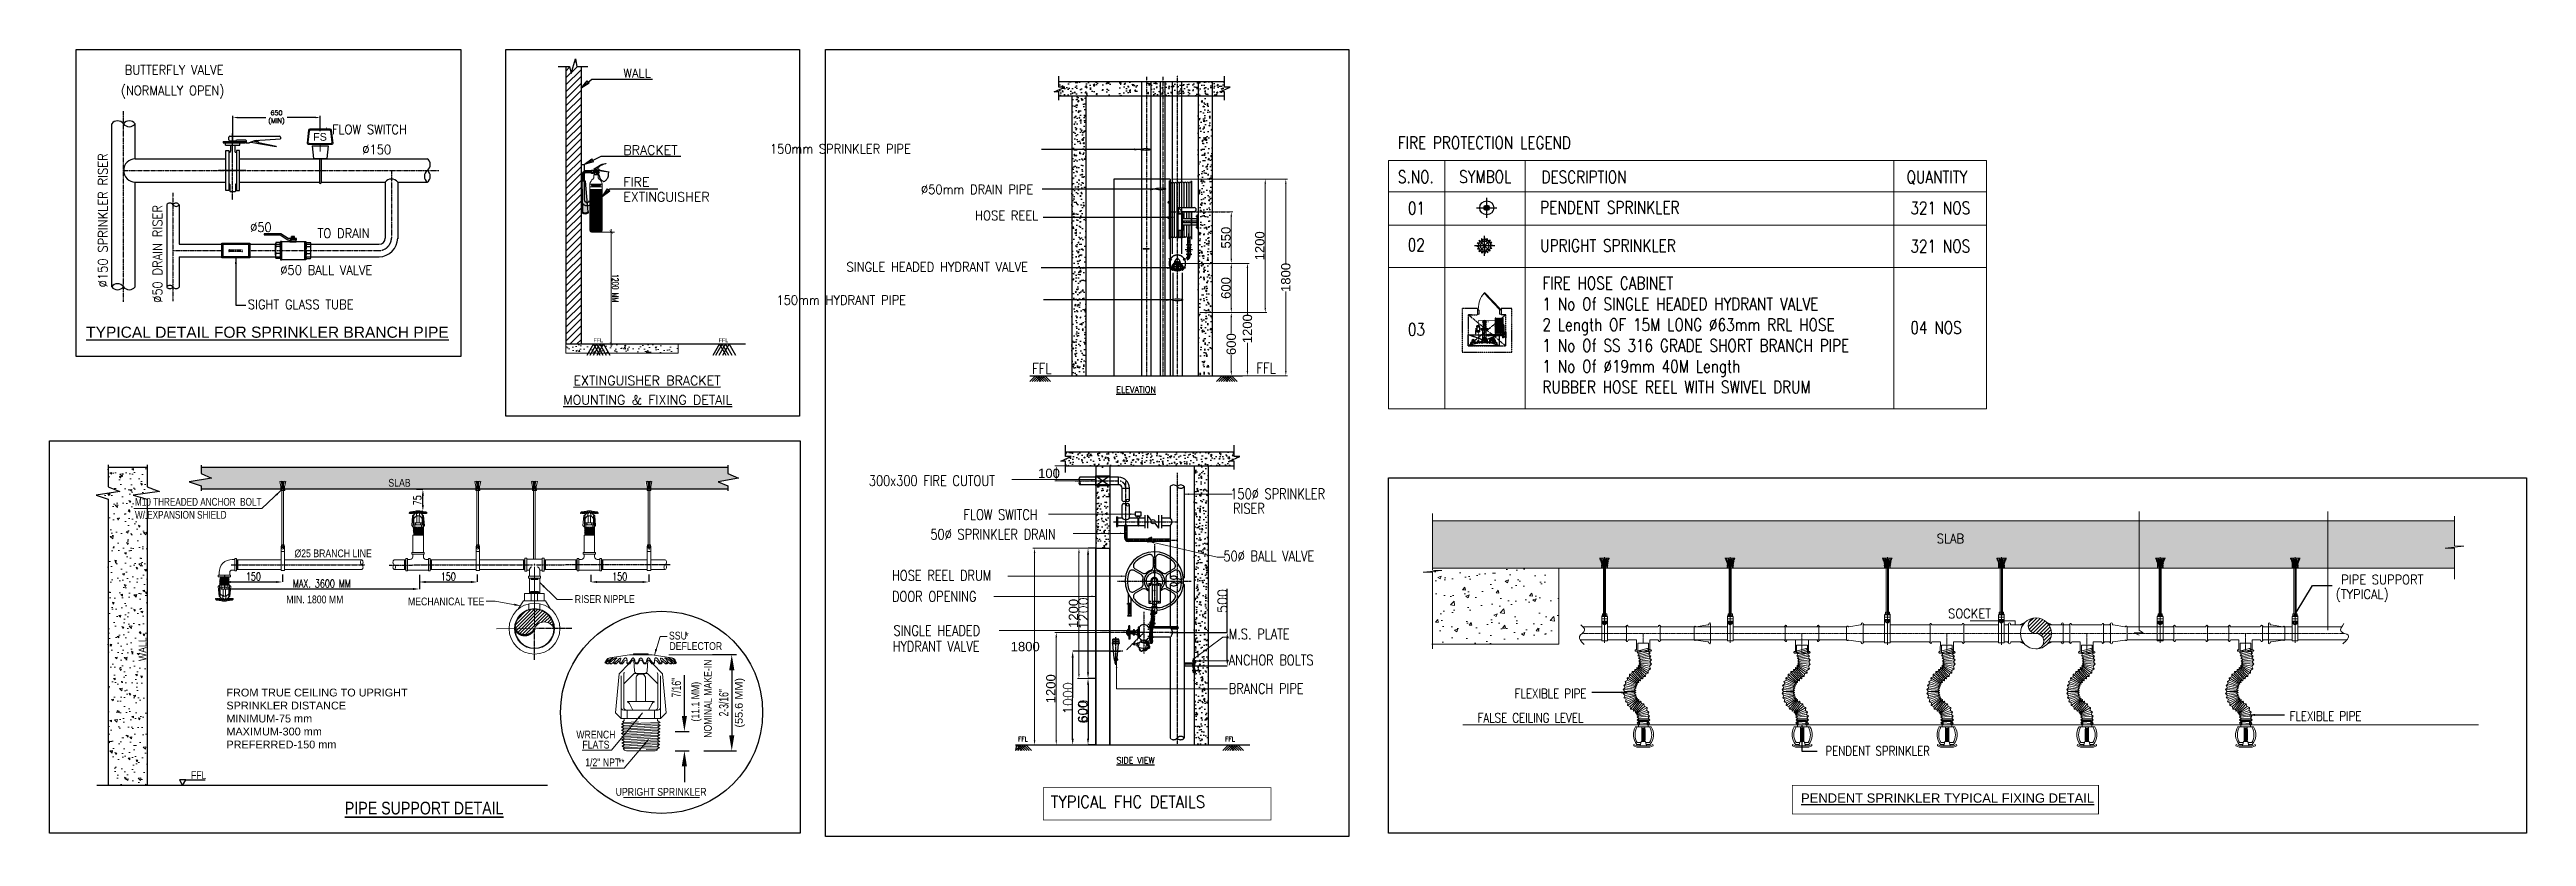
# Model space of a CAD drawing. Header units: millimetres. Extents: x 1706 to 249912, y -487248 to 27192.
# Drawn here: x 138360 to 217878, y -36596 to -11357 of the extents above; entities that cross this region are included whole.
import ezdxf
from ezdxf.enums import TextEntityAlignment as Align

# ---------------------------------------------------------------- set-up
doc = ezdxf.new("R2010")
doc.units = ezdxf.units.MM
for name, pattern in [('CENTER', [50.8, 31.75, -6.35, 6.35, -6.35]), ('CENTER2', [1.125, 0.75, -0.125, 0.125, -0.125]), ('CONTINOUS', [0]), ('CONTINU', [0]), ('CONTINULUS', [0]), ('DASHDOT', [1, 0.5, -0.25, 0, -0.25]), ('DASHED', [19.05, 12.7, -6.35]), ('DASHED2', [0.375, 0.25, -0.125]), ('HIDDEN', [0.375, 0.25, -0.125]), ('PHANTOM', [63.5, 31.75, -6.35, 6.35, -6.35, 6.35, -6.35])]:
    doc.linetypes.add(name, pattern=pattern)
doc.layers.get('0').update_dxf_attribs({"color": 251})
doc.layers.get('Defpoints').update_dxf_attribs({"color": 251})
for name, color, linetype, lineweight in [('07--DIM-2', 2, 'Continuous', 25), ('A-ANNO-CONS', 142, 'Continuous', 5), ('A-ANNO-DIM', 251, 'DASHED2', 18), ('A-DOOR', 251, 'Continuous', 5), ('F-ANNO-DIMS', 3, 'Continuous', 9), ('F-ANNO-TEXT', 7, 'Continuous', 18), ('F-DEMO-PROT-SPRN', 34, 'Continuous', 50), ('F-LINE-PEN2', 1, 'Continuous', 18), ('HEADER', 1, 'CONTINU', 0), ('M-FIRE-FHC', 251, 'Continuous', 9), ('MCD-FIRE-TEXT-1', 7, 'Continuous', 25), ('MCD-FIRE-TEXT-2', 7, 'Continuous', 25), ('McD-HVAC-SA DUCT', 251, 'Continuous', 18), ('PHE_PIPE_RISER_SUPPORT', 7, 'Continuous', 30), ('Sprinkler Pipe', 11, 'Continuous', 35), ('W P DOWNTAKE', 70, 'Continuous', 18), ('WALL', 251, 'Continuous', 25)]:
    doc.layers.add(name, color=color, linetype=linetype, lineweight=lineweight)
for name, color, linetype in [('25mm DIA', 10, 'Continuous'), ('25∅', 1, 'DASHDOT'), ('3.First Floor Plan prot$0$M-FIRE-DRAIN PIPE', 5, 'Continuous'), ('ACE-HVAC-TEXT', 7, 'Continuous'), ('Center', 8, 'CENTER2'), ('CLGRID', 9, 'CENTER2'), ('COL', 251, 'Continuous'), ('CTC_TEXT', 7, 'Continuous'), ('DIMENSION', 8, 'Continuous'), ('fa detailing', 7, 'Continuous'), ('FF-FPS- SPRINKLER PIPE', 10, 'PHANTOM'), ('FF-FPS-150MM DIA', 1, 'DASHDOT'), ('FF-FPS-32MM DIA', 1, 'DASHDOT'), ('FF-TEXT & DIMENSIONS', 4, 'Continuous'), ('FIRE-SPRINKLER', 4, 'Continuous'), ('Firepro-dim', 7, 'Continuous'), ('FP-ALARM DIMENSION', 4, 'Continuous'), ('FP-DET', 8, 'Continuous'), ('FP-DETECTION', 6, 'Continuous'), ('FP-DRAIN', 13, 'Continuous'), ('FP-HYD', 11, 'HIDDEN'), ('FP-TEXT', 7, 'Continuous'), ('FS-SPK- TEXT', 7, 'Continuous'), ('LEGEND', 1, 'Continuous'), ('M-VIEW', 6, 'Continuous'), ('McD-PHE-TEXT', 251, 'Continuous'), ('OBJ', 7, 'Continuous'), ('PHE-MULTI SENSOR DETECTOR (ABOVE', 3, 'Continuous'), ('SUPPORTS', 55, 'Continuous'), ('TITLE', 251, 'Continuous'), ('tsi dia', 7, 'Continuous')]:
    doc.layers.add(name, color=color, linetype=linetype)
doc.layers.add('FF-PENDENT SPRINKLER', color=7, linetype='Continuous', true_color=0xcc0099)
doc.styles.add('Arial', font='arial.ttf', dxfattribs={"height": 300})
doc.styles.add('BHD_STYLE', font='ARIALN.TTF', dxfattribs={"width": 0.8})
doc.styles.add('DIM1', font='Romans.shx', dxfattribs={"width": 0.6})
doc.styles.add('Fire Text', font='romans.shx', dxfattribs={"width": 0.7, "height": 10})
doc.styles.add('FP-Text', font='arial.ttf', dxfattribs={"width": 0.9})
doc.styles.add('M-ELE DIM', font='isocp.shx')
doc.styles.add('McD-FIRE-TEXT-02', font='arial.ttf', dxfattribs={"width": 0.8})
doc.styles.add('ROMAN', font='romans.shx', dxfattribs={"width": 0.8})
doc.styles.add('romand', font='romand.shx')
doc.styles.add('RomanS', font='romans__.ttf', dxfattribs={"height": 300})
doc.styles.add('ROMANT', font='romant.shx', dxfattribs={"width": 0.75})
doc.styles.add('TXT', font='romans.shx', dxfattribs={"width": 0.8, "height": 150})
doc.dimstyles.new('1-100', dxfattribs={"dimscale": 100, "dimtxt": 2, "dimasz": 1, "dimexe": 1, "dimexo": 0, "dimgap": 0.25, "dimtad": 1, "dimdec": 0, "dimzin": 0, "dimdsep": 46, "dimtxsty": 'DIM1', "dimblk": 'ARCHTICK', "dimcen": 0, "dimdle": 1, "dimclrd": 8, "dimclre": 8, "dimclrt": 256, "dimadec": 0, "dimazin": 0, "dimtfac": 0.5, "dimtdec": 0, "dimtix": 1, "dimtofl": 0, "dimtmove": 1, "dimatfit": 3, "dimfxl": 1, "dimtolj": 1, "dimtzin": 0, "dimlwd": -1, "dimlwe": -1, "dimarcsym": 0})
doc.dimstyles.new('AC-DIM-200', dxfattribs={"dimtxt": 150, "dimasz": 150, "dimexe": 50, "dimexo": 50, "dimgap": 20, "dimtad": 1, "dimtoh": 1, "dimdec": 0, "dimrnd": 5, "dimdsep": 46, "dimtxsty": 'Arial', "dimcen": 2.5, "dimdle": 60, "dimclrd": 7, "dimclre": 7, "dimclrt": 7, "dimadec": 0, "dimazin": 0, "dimtfac": 1, "dimtdec": 0, "dimtmove": 2, "dimatfit": 3, "dimfxl": 1, "dimtolj": 1, "dimtzin": 0, "dimlwd": -1, "dimlwe": -1, "dimarcsym": 0})
doc.dimstyles.new('ACE', dxfattribs={"dimtxt": 250, "dimasz": 200, "dimexe": 0.18, "dimexo": 0.0625, "dimgap": 50, "dimtad": 1, "dimdec": 0, "dimzin": 0, "dimdsep": 46, "dimtxsty": 'ROMANT', "dimcen": 0, "dimadec": 0, "dimazin": 0, "dimtfac": 1, "dimtdec": 0, "dimtofl": 0, "dimtmove": 0, "dimatfit": 3, "dimfxl": 1, "dimtolj": 1, "dimtzin": 0, "dimarcsym": 0})
doc.dimstyles.new('BHD_100', dxfattribs={"dimscale": 100, "dimtxt": 2.5, "dimasz": 2, "dimexe": 1.5, "dimexo": 1.5, "dimgap": 1, "dimtad": 1, "dimzin": 11, "dimdsep": 46, "dimtxsty": 'BHD_STYLE', "dimcen": 2.5, "dimdle": 2.5, "dimclrd": 256, "dimclre": 256, "dimadec": 4, "dimazin": 3, "dimtfac": 1, "dimtofl": 0, "dimtmove": 0, "dimatfit": 3, "dimfxl": 1, "dimfrac": 2, "dimtzin": 11, "dimlwd": -1, "dimlwe": -1, "dimarcsym": 0})
doc.dimstyles.new('DIM 200', dxfattribs={"dimtxt": 150, "dimasz": 150, "dimexe": 50, "dimexo": 75, "dimgap": 75, "dimtad": 1, "dimdec": 0, "dimrnd": 5, "dimdsep": 46, "dimtxsty": 'romand', "dimcen": 0, "dimclrd": 7, "dimclre": 7, "dimclrt": 7, "dimadec": 0, "dimazin": 0, "dimtfac": 1, "dimtdec": 0, "dimtmove": 2, "dimatfit": 3, "dimfxl": 1, "dimtolj": 1, "dimtzin": 0, "dimarcsym": 0})
doc.dimstyles.new('FDIM', dxfattribs={"dimscale": 100, "dimtxt": 2, "dimasz": 2, "dimexe": 0, "dimexo": 0, "dimgap": 0, "dimtad": 1, "dimdec": 0, "dimrnd": 5, "dimdsep": 46, "dimtxsty": 'RomanS', "dimcen": 0, "dimdle": 150, "dimclrd": 8, "dimclre": 8, "dimclrt": 72, "dimadec": 0, "dimazin": 0, "dimtfac": 1, "dimtdec": 0, "dimtmove": 1, "dimatfit": 3, "dimfxl": 1, "dimtolj": 1, "dimtzin": 0, "dimarcsym": 0})
doc.dimstyles.new('FIRE - DIMENTION', dxfattribs={"dimscale": 150, "dimtxt": 300, "dimasz": 2, "dimexe": 0, "dimexo": 1, "dimgap": 0, "dimtad": 1, "dimdec": 0, "dimrnd": 5, "dimzin": 3, "dimdsep": 46, "dimtxsty": 'RomanS', "dimblk": 'CLOSEDBLANK', "dimcen": 0, "dimdle": 60, "dimclrd": 135, "dimclre": 135, "dimclrt": 7, "dimadec": 0, "dimazin": 0, "dimtfac": 0.0125, "dimtdec": 0, "dimtix": 1, "dimtmove": 2, "dimatfit": 3, "dimldrblk": 'CLOSEDBLANK', "dimfxl": 1, "dimtolj": 1, "dimtzin": 3, "dimlwd": -1, "dimarcsym": 1})
doc.dimstyles.new('McD-ELE-100', dxfattribs={"dimscale": 100, "dimtxt": 2.5, "dimasz": 2, "dimexe": 1, "dimexo": 1, "dimgap": 2.5, "dimtad": 0, "dimtih": 1, "dimtoh": 1, "dimdec": 0, "dimrnd": 5, "dimzin": 0, "dimdsep": 46, "dimtxsty": 'M-ELE DIM', "dimcen": 1, "dimclre": 9, "dimclrt": 256, "dimadec": 0, "dimazin": 0, "dimtfac": 1, "dimtdec": 0, "dimtofl": 0, "dimtmove": 0, "dimatfit": 3, "dimfxl": 1, "dimtolj": 1, "dimtzin": 0, "dimarcsym": 0})
doc.dimstyles.get("Standard").update_dxf_attribs({"dimtxt": 0.18, "dimasz": 0.18, "dimexe": 0.18, "dimexo": 0.0625, "dimgap": 0.09, "dimtad": 0, "dimtih": 1, "dimtoh": 1, "dimdec": 4, "dimzin": 0, "dimdsep": 46, "dimtxsty": 'Standard', "dimcen": 0.09, "dimadec": 0, "dimazin": 0, "dimtfac": 1, "dimtdec": 4, "dimtofl": 0, "dimtmove": 0, "dimatfit": 3, "dimfxl": 1, "dimtolj": 1, "dimtzin": 0, "dimarcsym": 0})
pattern_1 = [(49.9998, (167385.56, -22801.95), (387.754, -33.9256), [40.545, -445.998]), (354.9998, (167385.56, -22801.95), (-75.008, 406.638), [32.436, -356.799]), (100.4512, (167417.87, -22804.78), (312.746, 372.713), [34.458, -379.04]), (46.184, (167385.56, -22693.83), (576.955, -89.483), [60.818, -668.998]), (96.6354, (167433.64, -22701.3), (505.285, 526.61), [51.687, -568.56]), (351.184, (167385.56, -22693.8), (505.284, 526.61), [48.654, -535.198]), (20.9998, (167439.62, -22720.86), (322.6896, -217.659), [40.545, -445.998]), (325.9998, (167439.62, -22720.86), (131.539, 392.019), [32.436, -356.799]), (71.4512, (167466.5, -22739), (454.229, 174.36), [34.458, -379.04]), (37.4998, (167385.56, -22801.95), (6.5744, 179.9638), [0, -352.474, 0, -362.2048, 0, -358.1502]), (7.4998, (167385.56, -22801.95), (142.2173, 213.22), [0, -206.5108, 0, -344.3648, 0, -136.5025]), (327.4998, (167265, -22801.95), (288.5866, -12.1944), [0, -135.151, 0, -421.6712, 0, -559.5253]), (317.4998, (167210.95, -22801.95), (315.273, 54.116), [0, -175.6963, 0, -280.033, 0, -397.344])]
pattern_2 = [(49.9998, (150735.32, -34542), (387.7537, -33.9256), [40.5453, -445.9984]), (354.9998, (150735.32, -34542), (-75.008, 406.6385), [32.436, -356.799]), (100.4512, (150767.64, -34544.8), (312.746, 372.7126), [34.458, -379.0403]), (46.184, (150735.3, -34433.86), (576.9546, -89.4826), [60.818, -668.998]), (96.6354, (150783.4, -34441.3), (505.285, 526.61), [51.687, -568.56]), (351.184, (150735.3, -34433.86), (505.284, 526.61), [48.654, -535.198]), (20.9998, (150789.4, -34460.9), (322.6896, -217.6587), [40.5453, -445.9984]), (325.9998, (150789.4, -34460.9), (131.539, 392.0186), [32.436, -356.799]), (71.4512, (150816.27, -34479.03), (454.2285, 174.3595), [34.458, -379.0403]), (37.4998, (150735.32, -34541.98), (6.5744, 179.9638), [0, -352.4739, 0, -362.2048, 0, -358.1502]), (7.4998, (150735.32, -34541.98), (142.2173, 213.22), [0, -206.5108, 0, -344.3648, 0, -136.5025]), (327.4998, (150614.77, -34541.98), (288.5866, -12.1944), [0, -135.151, 0, -421.6712, 0, -559.5253]), (317.4998, (150560.7, -34541.98), (315.273, 54.116), [0, -175.6963, 0, -280.033, 0, -397.344])]
pattern_3 = [(50, (446352.25, 33809.4), (1075.8903, -94.1282), [112.5, -1237.5]), (355, (446352.2, 33809.4), (-208.127, 1128.288), [90, -990]), (100.4514, (446441.9, 33801.5), (867.764, 1034.1593), [95.6103, -1051.713]), (46.1842, (446352.2, 34109.4), (1600.8616, -248.2785), [168.75, -1856.25]), (96.6356, (446485.7, 34088.7), (1401.994, 1461.177), [143.415, -1577.5695]), (351.1842, (446352.2, 34109.4), (1401.993, 1461.178), [135, -1485]), (21, (446502.25, 34034.4), (895.3606, -603.9283), [112.5, -1237.5]), (326, (446502.2, 34034.4), (364.973, 1087.725), [90, -990]), (71.4514, (446576.9, 33984), (1260.334, 483.7958), [95.6103, -1051.713]), (37.5, (446352.25, 33809.36), (18.2398, 499.3408), [0, -978, 0, -1005, 0, -993.75]), (7.5, (446352.25, 33809.36), (394.6043, 591.6176), [0, -573, 0, -955.5, 0, -378.75]), (327.5, (446017.75, 33809.36), (800.73365, -33.8323), [0, -375, 0, -1170, 0, -1552.5]), (317.5, (445867.75, 33809.36), (874.7793, 150.1575), [0, -487.5, 0, -777, 0, -1102.5])]
pattern_4 = [(315.0000005, (186294.6169, -25676.897885), (-0.06629126015, -0.0662912613), [])]
pattern_5 = [(225.0000005, (214816.21153, -25676.89763), (0.0662912613, -0.06629126015), [])]
pattern_6 = [(225, (1124.623, -18852.415), (-7.071068, 7.071068), [])]

msp = doc.modelspace()

# ---------------------------------------------------------------- texts
at = {"layer": 'fa detailing', "color": 7}
for p in [(155820.613, -20744.2, 217322.875), (159839.592, -20744.107, 217322.875)]:
    msp.add_text('FFL', height=125.6311, rotation=0.00133282, dxfattribs=at).set_placement(p)
at = {"layer": 'fa detailing', "color": 7, "insert": (155852.732, -15981.241, 217322.875), "char_height": 50.2524, "width": 110.47316, "attachment_point": 1, "rotation": 0.00133283}
msp.add_mtext('B  C', dxfattribs=at)
at = {"layer": 'FF-TEXT & DIMENSIONS', "color": 7, "lineweight": 0, "style": 'ROMAN', "width": 0.8}
for s, p in [('FIRE PROTECTION LEGEND ', (181647.327, -14545.232)), ('S.NO.', (181647.327, -15638.335)), ('SYMBOL', (183614.058, -15634.908)), ('DESCRIPTION', (186257.75, -15644.611)), ('QUANTITY', (197977.425, -15644.611)), ('01', (181969.093, -16643.391)), ('PENDENT SPRINKLER', (186216.694, -16620.167)), ('321 NOS', (198100.323, -16637.348)), ('02', (181962.672, -17820.275)), ('UPRIGHT SPRINKLER', (186216.694, -17843.595)), ('321 NOS', (198100.323, -17863.929)), ('03', (181969.093, -20533.356)), ('04 NOS', (198100.323, -20473.845))]:
    msp.add_text(s, height=400, rotation=359.99999995, dxfattribs=at).set_placement(p)
at = {"layer": 'FF-TEXT & DIMENSIONS', "color": 7, "lineweight": 0, "insert": (186286.447, -18648.348, 0), "char_height": 400, "width": 11039.80617, "attachment_point": 1, "rotation": 359.99999995, "style": 'ROMAN'}
msp.add_mtext('FIRE HOSE CABINET \\P1 No Of SINGLE HEADED HYDRANT VALVE \\P2 Length OF 15M LONG %%C63mm RRL HOSE \\P1 No Of SS 316 GRADE SHORT BRANCH PIPE 1 No Of Ø19mm 40M Length \\PRUBBER HOSE REEL WITH SWIVEL DRUM', dxfattribs=at)
at = {"layer": 'FP-DETECTION', "color": 7, "style": 'RomanS', "width": 0.9}
for s, height, p in [('BUTTERFLY VALVE', 300.19917, (140772.986, -12159.952, 0)), ('(NORMALLY OPEN)', 300.19917, (140649.404, -12821.034, 0)), ('FLOW SWITCH', 300.19917, (147424.352, -14067.892)), ('%%C150', 300.1992, (148398.983, -14711.315)), ('%%C50', 300.1992, (144798.149, -17205.67)), ('TO DRAIN', 300.1992, (146966.072, -17400.533)), ('%%C50 BALL VALVE', 300.19917, (145768.3, -18577.703, 0)), ('SIGHT GLASS TUBE', 300.19917, (144725.428, -19679.175, 0))]:
    msp.add_text(s, height=height, dxfattribs=at).set_placement(p)
at = {"layer": 'FP-DETECTION', "color": 5, "style": 'FP-Text'}
msp.add_text('FS', height=248.9972, dxfattribs=at).set_placement((146818.27, -14281.253))
at = {"layer": 'FP-DETECTION', "color": 7, "style": 'RomanS', "width": 0.9}
for s, p in [('∅150 SPRINKLER RISER', (140220.668, -18981.501)), ('∅50 DRAIN RISER', (141976.324, -19482.785, 0))]:
    msp.add_text(s, height=300.19917, rotation=90, dxfattribs=at).set_placement(p)
at = {"layer": 'FP-TEXT'}
for height, style, width, p in [(341.3333, 'RomanS', 0.8, (169905.619, -21590.88, 6988.33)), (341.3333, 'RomanS', 0.8, (177106.529, -21577.327, 6988.33)), (155.132, 'ROMANT', 0.9, (169448.673, -33474.939, 6988.33)), (155.132, 'ROMANT', 0.9, (176101.269, -33474.965, 6988.33))]:
    msp.add_text('FFL', height=height, rotation=359.99977263, dxfattribs=dict(at, style=style, width=width)).set_placement(p, align=Align.MIDDLE_LEFT)
for s, height, style, width, p in [('%%UELEVATION', 206.84272, 'ROMANT', 0.9, (172606.729, -22366.068, 6988.33)), ('300x300 FIRE CUTOUT', 333.33333, 'ROMAN', 0.8, (164662.665, -25352.203, 6988.299)), ('150%%C SPRINKLER ', 333.33333, 'ROMAN', 0.8, (176269.496, -25773.198, 6988.299)), ('FLOW SWITCH', 333.33333, 'ROMAN', 0.8, (167702.777, -26441.664, 6988.299)), ('RISER', 333.3333, 'ROMAN', 0.8, (176355.491, -26241.319, 6988.299)), ('50%%C SPRINKLER DRAIN', 333.33333, 'ROMAN', 0.8, (166640.114, -27072.776, 6988.299)), ('50%%C BALL VALVE', 333.33333, 'ROMAN', 0.8, (176047.326, -27769.604, 6988.299)), ('HOSE REEL DRUM', 333.33333, 'ROMAN', 0.8, (165407.233, -28389.722, 6988.299)), ('DOOR OPENING', 333.33333, 'ROMAN', 0.8, (165407.23, -29063.188, 6988.299)), ('SINGLE HEADED ', 333.33333, 'ROMAN', 0.8, (165457.124, -30161.157, 6988.299)), ('M.S. PLATE', 333.3333, 'ROMAN', 0.8, (176218.2, -30270.647, 6988.299)), ('HYDRANT VALVE', 333.33333, 'ROMAN', 0.8, (165426.37, -30667.106, 6988.299)), ('ANCHOR BOLTS', 333.33333, 'ROMAN', 0.8, (176218.197, -31104.987, 6988.299)), ('BRANCH PIPE', 333.33333, 'ROMAN', 0.8, (176218.193, -32021.822, 6988.299)), ('%%USIDE VIEW', 206.84272, 'ROMANT', 0.9, (172613.943, -34261.075, 6988.33)), ('TYPICAL FHC DETAILS', 387.8301, 'ROMANT', 0.9, (170505.788, -35678.701, 7443.956))]:
    msp.add_text(s, height=height, rotation=359.99977263, dxfattribs=dict(at, style=style, width=width)).set_placement(p)
at = {"layer": 'LEGEND', "color": 7, "lineweight": 5, "style": 'Fire Text'}
msp.add_text('WALL', height=269.8486, rotation=0.00133259, dxfattribs=at).set_placement((156780.43, -12248.797, 217322.875))
at = {"layer": 'MCD-FIRE-TEXT-1', "char_height": 300.33735, "attachment_point": 2, "rotation": 0.00000101, "style": 'RomanS'}
for s, insert, width in [('{\\W0.9;150mm SPRINKLER PIPE }', (163748.841, -14390.267, 12592.709), 12884.28808), ('{\\W0.9;%%C50mm DRAIN PIPE}', (168137.723, -15692.283, 12592.709), 12884.28808), ('{\\W0.9;HOSE REEL}', (169088.559, -16528.609, 6988.33), 14171.84654), ('{\\W0.9;SINGLE HEADED HYDRANT VALVE}', (166859.693, -18179.162, 6988.33), 12884.28808), ('{\\W0.9;150mm HYDRANT PIPE }', (163775.748, -19240.354, 12592.709), 12884.28808)]:
    msp.add_mtext(s, dxfattribs=dict(at, insert=insert, width=width))
at = {"layer": 'McD-PHE-TEXT', "color": 7, "linetype": 'Continuous', "style": 'TXT'}
for s, height, p in [('BRACKET', 296.7397, (156780.487, -14728.214, 217322.875)), ('FIRE', 296.7397, (156780.511, -15751.529, 217322.875)), ('EXTINGUISHER ', 296.73972, (156780.522, -16231.189, 217322.875)), ('%%UEXTINGUISHER BRACKET', 296.73972, (155182.638, -22120.849)), ('%%UMOUNTING & FIXING DETAIL', 296.73972, (154846.989, -22741.318))]:
    msp.add_text(s, height=height, rotation=0.00133282, dxfattribs=at).set_placement(p)
at = {"layer": 'Sprinkler Pipe', "color": 0, "style": 'McD-FIRE-TEXT-02', "width": 0.8}
for s, height, p in [('SLAB', 250, (149238.004, -25377.914)), ('%%C25 BRANCH LINE', 250, (146221.714, -27641.989)), ('MECHANICAL TEE', 250, (149866.663, -29184.107)), ('RISER NIPPLE', 250, (155221.221, -29107.355)), ('%%UPIPE SUPPORT DETAIL', 408.07285, (147840.144, -35891.826))]:
    msp.add_text(s, height=height, dxfattribs=at).set_placement(p)
at = {"layer": 'Sprinkler Pipe', "style": 'McD-FIRE-TEXT-02', "width": 0.8}
for s, p in [('SSU', (158533.101, -30155.674)), ('DEFLECTOR', (159107.742, -30489.748)), ('WRENCH', (155900.493, -33329.537)), ('FLATS', (155900.493, -33651.81)), ('1/2" NPT', (156119.351, -34214.581))]:
    msp.add_text(s, height=250, dxfattribs=at).set_placement(p, align=Align.MIDDLE)
at = {"layer": 'Sprinkler Pipe', "width": 0.8}
for s, style, p in [('*', 'McD-FIRE-TEXT-02', (158819.194, -30290.335)), ('**', 'BHD_STYLE', (156719.82, -34349.242)), ('UPRIGHT SPRINKLER', 'McD-FIRE-TEXT-02', (157993.592, -35291.406))]:
    msp.add_text(s, height=250, dxfattribs=dict(at, style=style)).set_placement(p, align=Align.CENTER)
at = {"layer": 'Sprinkler Pipe', "style": 'McD-FIRE-TEXT-02', "width": 0.8}
msp.add_text('WALL', height=250, rotation=90, dxfattribs=at).set_placement((141469.22, -30971.493))
msp.add_text('FFL', height=250, dxfattribs=at).set_placement((142900.09, -34756.353))
at = {"layer": 'Sprinkler Pipe', "color": 0, "char_height": 250, "attachment_point": 1, "style": 'ROMANT'}
for s, insert, width in [('{\\fArial|b0|i0|c0|p34;\\C7;M10 THREADED ANCHOR  BOLT W/ EXPANSION SHIELD}', (141103.093, -25738.673), 4299.34478), ('{\\fArial|b0|i0|c0|p34;\\W1;FROM TRUE CEILING TO UPRIGHT SPRINKLER DISTANCE\\PMINIMUM-75 mm \\PMAXIMUM-300 mm\\PPREFERRED-150 mm }', (144037.044, -31856.268, 0), 6784.97973)]:
    msp.add_mtext(s, dxfattribs=dict(at, insert=insert, width=width))
at = {"layer": 'Sprinkler Pipe', "insert": (145960.964, -28868.697), "char_height": 250, "width": 4299.34478, "attachment_point": 1, "style": 'McD-FIRE-TEXT-02'}
msp.add_mtext('MIN. 1800 MM', dxfattribs=at)
at = {"layer": 'Sprinkler Pipe', "color": 7, "lineweight": -2, "char_height": 250, "attachment_point": 5, "rotation": 90}
for s, insert, style in [('NOMINAL MAKE-IN', (159497.614, -32177.943), 'McD-FIRE-TEXT-02'), ('(11.1 MM)', (159130.905, -32274.897), 'McD-FIRE-TEXT-02'), ('(55.6 MM)', (160525.376, -32308.914), 'Arial')]:
    msp.add_mtext(s, dxfattribs=dict(at, insert=insert, style=style))
at = {"layer": 'TITLE', "color": 7, "lineweight": 0, "style": 'RomanS'}
for s, rotation, width, p in [('SLAB', 0.0000005, 0.9, (199384.694, -27193.397, -28603.472)), ('(TYPICAL)', 0.0000005, 0.9, (212606.147, -28976.2, -31169.28)), ('PIPE SUPPORT', 0.0000005, 0.9, (213250.405, -28507.852, -31169.28)), ('SOCKET', 0.0000005, 0.9, (199997.729, -29600.158, -31169.28)), ('FLEXIBLE PIPE', 0.0000005, 0.8, (186548.488, -32164.463, -28603.472)), ('FLEXIBLE PIPE', 359.9999995, 0.8, (211427.953, -32885.573, -28603.472)), ('FALSE CEILING LEVEL', 0.0000005, 0.8, (185905.43, -32943.348, -28603.472)), ('PENDENT SPRINKLER', 0.0000005, 0.8, (197050.987, -34004.307, -31169.28))]:
    msp.add_text(s, height=300, rotation=rotation, dxfattribs=dict(at, width=width)).set_placement(p, align=Align.CENTER)
at = {"layer": 'tsi dia', "lineweight": 25, "style": 'Arial'}
for s, height, p in [('%%UTYPICAL DETAIL FOR SPRINKLER BRANCH PIPE', 357.14286, (139533.81, -20600.918)), ('%%UPENDENT SPRINKLER TYPICAL FIXING DETAIL', 298.57143, (194589.315, -35515.164, -27748.202))]:
    msp.add_text(s, height=height, dxfattribs=at).set_placement(p)

# ---------------------------------------------------------------- blocks, each defined once
blk = doc.blocks.new('*D69')
at = {"layer": 'ACE-HVAC-TEXT', "color": 0, "lineweight": -2, "transparency": 16777216}
for p, q in [((150143, -25462), (150345, -25462)), ((150143, -26166), (150345, -26166)), ((150345, -25966), (150345, -25662))]:
    blk.add_line(p, q, dxfattribs=at)
at = {"layer": 'ACE-HVAC-TEXT', "color": 0, "transparency": 16777216}
for points in [[(150378, -25662), (150312, -25662), (150345, -25462)], [(150312, -25966), (150378, -25966), (150345, -26166)]]:
    blk.add_solid(points, dxfattribs=at)
at = {"layer": 'Defpoints', "color": 0, "transparency": 16777216}
for p in [(150143, -25462), (150143, -26166), (150345, -25462)]:
    blk.add_point(p, dxfattribs=at)
at = {"layer": 'ACE-HVAC-TEXT', "color": 0, "transparency": 16777216, "insert": (150170, -25814), "char_height": 250, "attachment_point": 5, "rotation": 90, "style": 'ROMANT'}
blk.add_mtext('\\A1;75', dxfattribs=at)
blk = doc.blocks.new('*D70')
at = {"layer": 'ACE-HVAC-TEXT', "color": 0, "lineweight": -2, "transparency": 16777216}
for p, q in [((150143, -25462), (150345, -25462)), ((150143, -26166), (150345, -26166)), ((150345, -25966), (150345, -25662))]:
    blk.add_line(p, q, dxfattribs=at)
at = {"layer": 'ACE-HVAC-TEXT', "color": 0, "transparency": 16777216}
for points in [[(150378, -25662), (150312, -25662), (150345, -25462)], [(150312, -25966), (150378, -25966), (150345, -26166)]]:
    blk.add_solid(points, dxfattribs=at)
at = {"layer": 'Defpoints', "color": 0, "transparency": 16777216}
for p in [(150143, -25462), (150143, -26166), (150345, -25462)]:
    blk.add_point(p, dxfattribs=at)
at = {"layer": 'ACE-HVAC-TEXT', "color": 0, "transparency": 16777216, "insert": (150170, -25814), "char_height": 250, "attachment_point": 5, "rotation": 90, "style": 'ROMANT'}
blk.add_mtext('\\A1;75', dxfattribs=at)
blk = doc.blocks.new('*D79')
at = {"layer": 'ACE-HVAC-TEXT', "color": 0, "lineweight": -2, "transparency": 16777216}
for p, q in [((150143, -25462), (150345, -25462)), ((150143, -26166), (150345, -26166)), ((150345, -25966), (150345, -25662))]:
    blk.add_line(p, q, dxfattribs=at)
at = {"layer": 'ACE-HVAC-TEXT', "color": 0, "transparency": 16777216}
for points in [[(150378, -25662), (150312, -25662), (150345, -25462)], [(150312, -25966), (150378, -25966), (150345, -26166)]]:
    blk.add_solid(points, dxfattribs=at)
at = {"layer": 'Defpoints', "color": 0, "transparency": 16777216}
for p in [(150143, -25462), (150143, -26166), (150345, -25462)]:
    blk.add_point(p, dxfattribs=at)
at = {"layer": 'ACE-HVAC-TEXT', "color": 0, "transparency": 16777216, "insert": (150170, -25814), "char_height": 250, "attachment_point": 5, "rotation": 90, "style": 'ROMANT'}
blk.add_mtext('\\A1;75', dxfattribs=at)
blk = doc.blocks.new('_ArchTick')
at = {"color": 0, "linetype": 'ByBlock', "const_width": 0.15}
blk.add_lwpolyline([(-0.5, -0.5), (0.5, 0.5)], dxfattribs=at)
blk = doc.blocks.new('*D82')
at = {"layer": 'Defpoints', "color": 0, "transparency": 16777216}
for p in [(155809, -17213), (155805, -20797), (156393, -20797)]:
    blk.add_point(p, dxfattribs=at)
at = {"layer": 'McD-HVAC-SA DUCT', "color": 8, "linetype": 'HIDDEN', "transparency": 16777216}
for p, q in [((155809, -17213), (156492, -17213)), ((155805, -20797), (156493, -20797))]:
    blk.add_line(p, q, dxfattribs=at)
at = {"layer": 'McD-HVAC-SA DUCT', "color": 8, "transparency": 16777216}
blk.add_line((156392, -17113), (156393, -20897), dxfattribs=at)
at = {"layer": 'McD-HVAC-SA DUCT', "color": 8, "transparency": 16777216, "xscale": 100, "yscale": 100, "zscale": 100}
for p, rotation in [((156392, -17213), 90.0013328473837), ((156393, -20797), 270.0013328473837)]:
    blk.add_blockref('_ArchTick', p, dxfattribs=dict(at, rotation=rotation))
at = {"layer": 'McD-HVAC-SA DUCT', "transparency": 16777216, "insert": (156527, -19005), "char_height": 200, "attachment_point": 5, "rotation": 270.00133, "style": 'DIM1'}
blk.add_mtext('\\A1;1200 MM', dxfattribs=at)
blk = doc.blocks.new('_ClosedBlank')
at = {"color": 0, "linetype": 'ByBlock', "lineweight": -2}
for p, q in [((-1, 0.17), (0, 0)), ((-1, 0.17), (-1, -0.17)), ((0, 0), (-1, -0.17))]:
    blk.add_line(p, q, dxfattribs=at)
blk = doc.blocks.new('*D83')
at = {"layer": 'A-DOOR', "color": 7, "transparency": 16777216}
for p, q in [((176177, -16564), (176348, -16564)), ((176298, -16714), (176298, -18065)), ((174640, -18215), (176348, -18215))]:
    blk.add_line(p, q, dxfattribs=at)
for points in [[(176323, -16714), (176273, -16714), (176298, -16564)], [(176273, -18065), (176323, -18065), (176298, -18215)]]:
    blk.add_solid(points, dxfattribs=at)
at = {"layer": 'Defpoints', "color": 0, "transparency": 16777216}
for p in [(176127, -16564), (174590, -18215), (176298, -18215)]:
    blk.add_point(p, dxfattribs=at)
at = {"layer": 'A-DOOR', "color": 7, "transparency": 16777216, "insert": (176125, -17389), "char_height": 300, "attachment_point": 5, "rotation": 89.99977, "style": 'Arial'}
blk.add_mtext('\\A1;550', dxfattribs=at)
blk = doc.blocks.new('*D84')
at = {"layer": 'A-DOOR', "color": 7, "transparency": 16777216}
for p, q in [((175285, -18215), (176867, -18215)), ((176817, -18365), (176817, -19856)), ((176817, -21669), (176817, -20763)), ((175736, -21819), (176867, -21819))]:
    blk.add_line(p, q, dxfattribs=at)
for points in [[(176842, -18365), (176792, -18365), (176817, -18215)], [(176792, -21669), (176842, -21669), (176817, -21819)]]:
    blk.add_solid(points, dxfattribs=at)
at = {"layer": 'Defpoints', "color": 0, "transparency": 16777216}
for p in [(175235, -18215), (175686, -21819), (176817, -21819)]:
    blk.add_point(p, dxfattribs=at)
at = {"layer": 'A-DOOR', "color": 7, "transparency": 16777216, "insert": (176817, -20310), "char_height": 300, "attachment_point": 5, "rotation": 89.99977, "style": 'Arial'}
blk.add_mtext('\\A1;1200', dxfattribs=at)
blk = doc.blocks.new('*D85')
at = {"layer": 'Defpoints', "color": 0, "transparency": 16777216}
for p in [(171206, -30658), (172462, -30658), (171142, -33662)]:
    blk.add_point(p, dxfattribs=at)
at = {"layer": 'DIMENSION', "color": 8, "lineweight": -2, "transparency": 16777216}
for p, q in [((171205, -33462), (171206, -30858)), ((172462, -30658), (171206, -30658)), ((171142, -33662), (171205, -33662))]:
    blk.add_line(p, q, dxfattribs=at)
at = {"layer": 'DIMENSION', "color": 8, "transparency": 16777216}
for points in [[(171239, -30858), (171172, -30858), (171206, -30658)], [(171172, -33462), (171239, -33462), (171205, -33662)]]:
    blk.add_solid(points, dxfattribs=at)
at = {"layer": 'DIMENSION', "color": 72, "transparency": 16777216, "insert": (171054, -32160), "char_height": 300, "attachment_point": 5, "rotation": 89.99977, "style": 'RomanS'}
blk.add_mtext('\\A1;1000', dxfattribs=at)
blk = doc.blocks.new('*D86')
at = {"layer": 'A-DOOR', "color": 7, "transparency": 16777216}
for p, q in [((174384, -15512), (178099, -15512)), ((178049, -15662), (178049, -18213)), ((178049, -21669), (178049, -19119)), ((175736, -21819), (178099, -21819))]:
    blk.add_line(p, q, dxfattribs=at)
for points in [[(178074, -15662), (178024, -15662), (178049, -15512)], [(178024, -21669), (178074, -21669), (178049, -21819)]]:
    blk.add_solid(points, dxfattribs=at)
at = {"layer": 'Defpoints', "color": 0, "transparency": 16777216}
for p in [(174334, -15512), (175686, -21819), (178049, -21819)]:
    blk.add_point(p, dxfattribs=at)
at = {"layer": 'A-DOOR', "color": 7, "transparency": 16777216, "insert": (178049, -18666), "char_height": 300, "attachment_point": 5, "rotation": 89.99977, "style": 'Arial'}
blk.add_mtext('\\A1;1800', dxfattribs=at)
blk = doc.blocks.new('*D87')
at = {"layer": 'Defpoints', "color": 0, "transparency": 16777216}
for p in [(174327, -30058), (176169, -30058), (174786, -31129)]:
    blk.add_point(p, dxfattribs=at)
at = {"layer": 'DIMENSION', "color": 8, "lineweight": -2, "transparency": 16777216}
for p, q in [((176169, -30058), (176169, -28654)), ((174327, -30058), (176169, -30058)), ((176169, -30929), (176169, -30258)), ((174786, -31129), (176169, -31129))]:
    blk.add_line(p, q, dxfattribs=at)
at = {"layer": 'DIMENSION', "color": 8, "transparency": 16777216}
for points in [[(176202, -30258), (176135, -30258), (176169, -30058)], [(176135, -30929), (176202, -30929), (176169, -31129)]]:
    blk.add_solid(points, dxfattribs=at)
at = {"layer": 'DIMENSION', "color": 72, "transparency": 16777216, "insert": (176017, -29045), "char_height": 300, "attachment_point": 5, "rotation": 89.99977, "style": 'RomanS'}
blk.add_mtext('\\A1;500', dxfattribs=at)
blk = doc.blocks.new('*D88')
at = {"layer": 'A-DOOR', "color": 7, "transparency": 16777216}
for p, q in [((175285, -15512), (177438, -15512)), ((177388, -19642), (177388, -15662)), ((175785, -19792), (177438, -19792))]:
    blk.add_line(p, q, dxfattribs=at)
for points in [[(177413, -15662), (177363, -15662), (177388, -15512)], [(177363, -19642), (177413, -19642), (177388, -19792)]]:
    blk.add_solid(points, dxfattribs=at)
at = {"layer": 'Defpoints', "color": 0, "transparency": 16777216}
for p in [(175235, -15512), (177388, -15512), (175735, -19792)]:
    blk.add_point(p, dxfattribs=at)
at = {"layer": 'A-DOOR', "color": 7, "transparency": 16777216, "insert": (177215, -17652), "char_height": 300, "attachment_point": 5, "rotation": 89.99977, "style": 'Arial'}
blk.add_mtext('\\A1;1200', dxfattribs=at)
blk = doc.blocks.new('*D89')
at = {"layer": 'Defpoints', "color": 0, "transparency": 16777216}
for p in [(171699, -27355), (171952, -27355), (171952, -31532)]:
    blk.add_point(p, dxfattribs=at)
at = {"layer": 'DIMENSION', "color": 8, "lineweight": -2, "transparency": 16777216}
for p, q in [((171952, -27355), (171699, -27355)), ((171699, -31332), (171699, -27555)), ((171952, -31532), (171699, -31532))]:
    blk.add_line(p, q, dxfattribs=at)
at = {"layer": 'DIMENSION', "color": 8, "transparency": 16777216}
for points in [[(171733, -27555), (171666, -27555), (171699, -27355)], [(171666, -31332), (171732, -31332), (171699, -31532)]]:
    blk.add_solid(points, dxfattribs=at)
at = {"layer": 'DIMENSION', "color": 72, "transparency": 16777216, "insert": (171548, -29443), "char_height": 300, "attachment_point": 5, "rotation": 89.99977, "style": 'RomanS'}
blk.add_mtext('\\A1;1200', dxfattribs=at)
blk = doc.blocks.new('*D90')
at = {"layer": 'A-DOOR', "color": 7, "transparency": 16777216}
for p, q in [((175285, -19792), (176348, -19792)), ((176298, -19942), (176298, -20454)), ((176298, -21669), (176298, -21157)), ((175487, -21819), (176348, -21819))]:
    blk.add_line(p, q, dxfattribs=at)
for points in [[(176323, -19942), (176273, -19942), (176298, -19792)], [(176273, -21669), (176323, -21669), (176298, -21819)]]:
    blk.add_solid(points, dxfattribs=at)
at = {"layer": 'Defpoints', "color": 0, "transparency": 16777216}
for p in [(175235, -19792), (175437, -21819), (176298, -21819)]:
    blk.add_point(p, dxfattribs=at)
at = {"layer": 'A-DOOR', "color": 7, "transparency": 16777216, "insert": (176298, -20806), "char_height": 300, "attachment_point": 5, "rotation": 89.99977, "style": 'Arial'}
blk.add_mtext('\\A1;600', dxfattribs=at)
blk = doc.blocks.new('*D91')
at = {"layer": 'A-DOOR', "color": 7, "transparency": 16777216}
for p, q in [((176177, -18215), (176348, -18215)), ((176298, -19642), (176298, -18365)), ((176248, -19792), (176248, -19792))]:
    blk.add_line(p, q, dxfattribs=at)
for points in [[(176323, -18365), (176273, -18365), (176298, -18215)], [(176273, -19642), (176323, -19642), (176298, -19792)]]:
    blk.add_solid(points, dxfattribs=at)
at = {"layer": 'Defpoints', "color": 0, "transparency": 16777216}
for p in [(176127, -18215), (176298, -18215), (176298, -19792)]:
    blk.add_point(p, dxfattribs=at)
at = {"layer": 'A-DOOR', "color": 7, "transparency": 16777216, "insert": (176125, -19004), "char_height": 300, "attachment_point": 5, "rotation": 89.99977, "style": 'Arial'}
blk.add_mtext('\\A1;600', dxfattribs=at)
blk = doc.blocks.new('*D92')
at = {"layer": 'Defpoints', "color": 0, "transparency": 16777216}
for p in [(171952, -31532), (171699, -33662), (171952, -33662)]:
    blk.add_point(p, dxfattribs=at)
at = {"layer": 'DIMENSION', "color": 8, "lineweight": -2, "transparency": 16777216}
for p, q in [((171952, -31532), (171699, -31532)), ((171699, -31732), (171699, -33462)), ((171952, -33662), (171699, -33662))]:
    blk.add_line(p, q, dxfattribs=at)
at = {"layer": 'DIMENSION', "color": 8, "transparency": 16777216}
for points in [[(171732, -31732), (171666, -31732), (171699, -31532)], [(171666, -33462), (171732, -33462), (171699, -33662)]]:
    blk.add_solid(points, dxfattribs=at)
at = {"layer": 'DIMENSION', "color": 72, "transparency": 16777216, "insert": (171548, -32597), "char_height": 300, "attachment_point": 5, "rotation": 89.99977, "style": 'RomanS'}
blk.add_mtext('\\A1;600', dxfattribs=at)
blk = doc.blocks.new('*D93')
at = {"layer": 'A-DOOR', "color": 7, "transparency": 16777216}
for p, q in [((171902, -31532), (171649, -31532)), ((171699, -31682), (171699, -33512)), ((171902, -33662), (171649, -33662))]:
    blk.add_line(p, q, dxfattribs=at)
for points in [[(171724, -31682), (171674, -31682), (171699, -31532)], [(171674, -33512), (171724, -33512), (171699, -33662)]]:
    blk.add_solid(points, dxfattribs=at)
at = {"layer": 'Defpoints', "color": 0, "transparency": 16777216}
for p in [(171952, -31532), (171699, -33662), (171952, -33662)]:
    blk.add_point(p, dxfattribs=at)
at = {"layer": 'A-DOOR', "color": 7, "transparency": 16777216, "insert": (171526, -32597), "char_height": 300, "attachment_point": 5, "rotation": 89.99977, "style": 'Arial'}
blk.add_mtext('\\A1;600', dxfattribs=at)
blk = doc.blocks.new('*D94')
at = {"layer": 'A-DOOR', "color": 7, "transparency": 16777216}
for p, q in [((171902, -27355), (171357, -27355)), ((171407, -27505), (171407, -31382)), ((171902, -31532), (171357, -31532))]:
    blk.add_line(p, q, dxfattribs=at)
for points in [[(171432, -27505), (171382, -27505), (171407, -27355)], [(171382, -31382), (171432, -31382), (171407, -31532)]]:
    blk.add_solid(points, dxfattribs=at)
at = {"layer": 'Defpoints', "color": 0, "transparency": 16777216}
for p in [(171952, -27355), (171407, -31532), (171952, -31532)]:
    blk.add_point(p, dxfattribs=at)
at = {"layer": 'A-DOOR', "color": 7, "transparency": 16777216, "insert": (171234, -29443), "char_height": 300, "attachment_point": 5, "rotation": 89.99977, "style": 'Arial'}
blk.add_mtext('\\A1;1200', dxfattribs=at)
blk = doc.blocks.new('*D95')
at = {"layer": 'A-DOOR', "color": 7, "transparency": 16777216}
for p, q in [((172353, -30058), (170629, -30058)), ((170679, -30208), (170679, -33512)), ((172095, -33662), (170629, -33662))]:
    blk.add_line(p, q, dxfattribs=at)
for points in [[(170704, -30208), (170654, -30208), (170679, -30058)], [(170654, -33512), (170704, -33512), (170679, -33662)]]:
    blk.add_solid(points, dxfattribs=at)
at = {"layer": 'Defpoints', "color": 0, "transparency": 16777216}
for p in [(172403, -30058), (170679, -33662), (172145, -33662)]:
    blk.add_point(p, dxfattribs=at)
at = {"layer": 'A-DOOR', "color": 7, "transparency": 16777216, "insert": (170506, -31860), "char_height": 300, "attachment_point": 5, "rotation": 89.99977, "style": 'Arial'}
blk.add_mtext('\\A1;1200', dxfattribs=at)
blk = doc.blocks.new('*D96')
at = {"layer": 'A-DOOR', "color": 7, "transparency": 16777216}
for p, q in [((171650, -27355), (169932, -27355)), ((169982, -27505), (169982, -33512)), ((170600, -33662), (169932, -33662))]:
    blk.add_line(p, q, dxfattribs=at)
for points in [[(170007, -27505), (169957, -27505), (169982, -27355)], [(169957, -33512), (170007, -33512), (169982, -33662)]]:
    blk.add_solid(points, dxfattribs=at)
at = {"layer": 'Defpoints', "color": 0, "transparency": 16777216}
for p in [(171700, -27355), (169982, -33662), (170650, -33662)]:
    blk.add_point(p, dxfattribs=at)
at = {"layer": 'A-DOOR', "color": 7, "transparency": 16777216, "insert": (169683, -30509), "char_height": 300, "attachment_point": 5, "style": 'Arial'}
blk.add_mtext('\\A1;1800', dxfattribs=at)
blk = doc.blocks.new('*D97')
at = {"layer": 'A-DOOR', "color": 7, "transparency": 16777216}
for p, q in [((171801, -24708), (170630, -24708)), ((171801, -25194), (170630, -25194)), ((170680, -25044), (170680, -24858))]:
    blk.add_line(p, q, dxfattribs=at)
for points in [[(170705, -24858), (170655, -24858), (170680, -24708)], [(170655, -25044), (170705, -25044), (170680, -25194)]]:
    blk.add_solid(points, dxfattribs=at)
at = {"layer": 'Defpoints', "color": 0, "transparency": 16777216}
for p in [(170680, -24708), (171851, -24708), (171851, -25194)]:
    blk.add_point(p, dxfattribs=at)
at = {"layer": 'A-DOOR', "color": 7, "transparency": 16777216, "insert": (170446, -24951), "char_height": 300, "attachment_point": 5, "style": 'Arial'}
blk.add_mtext('\\A1;100', dxfattribs=at)
blk = doc.blocks.new('*D98')
at = {"layer": 'Defpoints', "color": 0, "transparency": 16777216}
for p in [(147048, -13537), (147048, -14046), (144245, -14437)]:
    blk.add_point(p, dxfattribs=at)
at = {"layer": 'Firepro-dim', "color": 7, "lineweight": -2, "transparency": 16777216}
for p, q in [((144245, -14362), (144245, -13487)), ((147048, -13971), (147048, -13487)), ((144395, -13537), (145304, -13537)), ((146898, -13537), (145989, -13537))]:
    blk.add_line(p, q, dxfattribs=at)
at = {"layer": 'Firepro-dim', "color": 7, "transparency": 16777216}
for points in [[(144395, -13512), (144395, -13562), (144245, -13537)], [(146898, -13562), (146898, -13512), (147048, -13537)]]:
    blk.add_solid(points, dxfattribs=at)
at = {"layer": 'Firepro-dim', "color": 7, "transparency": 16777216, "insert": (145646, -13537), "char_height": 150, "attachment_point": 5, "style": 'romand'}
blk.add_mtext('\\A1;{\\C5;650\\P(MIN)}', dxfattribs=at)
blk = doc.blocks.new('A$C00FE572E')
at = {"color": 1, "linetype": 'Continuous', "lineweight": -3}
for p, q in [((-1260, -166), (-1260, 198)), ((-1101, 285), (-1244, 285)), ((-1101, 142), (-1244, 142)), ((-1085, -166), (-1085, 198)), ((-693, 449), (-693, 496)), ((-679, 500), (-598, 500)), ((-679, 445), (-598, 445)), ((-666, 449), (-666, 496)), ((-611, 449), (-611, 496)), ((-584, 449), (-584, 496)), ((-175, -166), (-175, 198)), ((-159, 285), (-16, 285)), ((-159, 142), (-16, 142)), ((0, -166), (0, 198)), ((-1101, -111), (-1244, -111)), ((-1101, -288), (-1244, -288)), ((-159, -111), (-16, -111)), ((-159, -288), (-16, -288))]:
    blk.add_line(p, q, dxfattribs=at)
at = {"color": 1, "lineweight": -3}
for points in [[(-517, 387), (-517, 432), (-806, 432), (-1077, 600), (-1660, 600), (-1660, 555), (-1090, 555), (-819, 387), (-770, 387), (-770, 344), (-706, 344), (-706, 344), (-706, 387), (-517, 387)], [(-747, 344), (-747, 315), (-530, 315), (-530, 387), (-665, 387)]]:
    blk.add_lwpolyline(points, dxfattribs=at)
for points in [[(-1085, -327), (-1049, -327), (-1049, 324), (-1085, 324)], [(-1049, -318), (-211, -318), (-211, 315), (-1049, 315)], [(-175, -327), (-211, -327), (-211, 324), (-175, 324)]]:
    blk.add_lwpolyline(points, close=True, dxfattribs=at)
at = {"color": 1, "linetype": 'Continuous', "lineweight": -3}
blk.add_lwpolyline([(-704, 431), (-573, 431), (-573, 445), (-704, 445)], close=True, dxfattribs=at)
for centre, radius, start, end in [((-1097, 214), 163, 154.17033, 205.82967), ((-761, 16), 499, 165.29783, 194.70217), ((-1248, 214), 163, 334.17033, 25.82967), ((-1583, 16), 499, 345.29783, 14.70217), ((-679, 475), 25.1, 57.13278, 122.86722), ((-679, 470), 25.1, 237.13278, 302.86722), ((-639, 406), 94.5, 73.22135, 106.77865), ((-639, 540), 94.5, 253.22135, 286.77865), ((-598, 475), 25.1, 57.13278, 122.86722), ((-598, 470), 25.1, 237.13278, 302.86722), ((-12, 214), 163, 154.17033, 205.82967), ((323, 16), 499, 165.29783, 194.70217), ((-163, 214), 163, 334.17033, 25.82967), ((-499, 16), 499, 345.29783, 14.70217), ((-1011, -199), 249, 159.11675, 200.88325), ((-1333, -199), 249, 339.11675, 20.88325), ((73, -199), 249, 159.11675, 200.88325), ((-249, -199), 249, 339.11675, 20.88325)]:
    blk.add_arc(centre, radius, start, end, dxfattribs=at)
at = {"layer": 'Center', "color": 1, "lineweight": -3}
blk.add_lwpolyline([(-665, 387), (-747, 387), (-747, 346)], dxfattribs=at)
blk = doc.blocks.new('*D99')
at = {"layer": 'ACE-HVAC-TEXT', "color": 0, "lineweight": -2, "transparency": 16777216}
for p, q in [((155735, -28206), (155735, -28435)), ((155935, -28435), (157396, -28435)), ((157596, -28198), (157596, -28435))]:
    blk.add_line(p, q, dxfattribs=at)
at = {"layer": 'ACE-HVAC-TEXT', "color": 0, "transparency": 16777216}
for points in [[(155935, -28402), (155935, -28468), (155735, -28435)], [(157396, -28468), (157396, -28402), (157596, -28435)]]:
    blk.add_solid(points, dxfattribs=at)
at = {"layer": 'Defpoints', "color": 0, "transparency": 16777216}
for p in [(155735, -28206), (157596, -28198), (157596, -28435)]:
    blk.add_point(p, dxfattribs=at)
at = {"layer": 'ACE-HVAC-TEXT', "color": 0, "transparency": 16777216, "insert": (156665, -28260), "char_height": 250, "attachment_point": 5, "style": 'ROMANT'}
blk.add_mtext('\\A1;150', dxfattribs=at)
blk = doc.blocks.new('*D100')
at = {"layer": 'ACE-HVAC-TEXT', "color": 0, "lineweight": -2, "transparency": 16777216}
for p, q in [((143976, -28206), (143976, -28435)), ((144176, -28435), (145637, -28435)), ((145837, -28198), (145837, -28435))]:
    blk.add_line(p, q, dxfattribs=at)
at = {"layer": 'ACE-HVAC-TEXT', "color": 0, "transparency": 16777216}
for points in [[(144176, -28402), (144176, -28468), (143976, -28435)], [(145637, -28468), (145637, -28402), (145837, -28435)]]:
    blk.add_solid(points, dxfattribs=at)
at = {"layer": 'Defpoints', "color": 0, "transparency": 16777216}
for p in [(143976, -28206), (145837, -28198), (145837, -28435)]:
    blk.add_point(p, dxfattribs=at)
at = {"layer": 'ACE-HVAC-TEXT', "color": 0, "transparency": 16777216, "insert": (144906, -28260), "char_height": 250, "attachment_point": 5, "style": 'ROMANT'}
blk.add_mtext('\\A1;150', dxfattribs=at)
blk = doc.blocks.new('*D101')
at = {"layer": 'ACE-HVAC-TEXT', "color": 0, "lineweight": -2, "transparency": 16777216}
for p, q in [((150232, -28206), (150232, -28435)), ((150432, -28435), (151893, -28435)), ((152093, -28198), (152093, -28435))]:
    blk.add_line(p, q, dxfattribs=at)
at = {"layer": 'ACE-HVAC-TEXT', "color": 0, "transparency": 16777216}
for points in [[(150432, -28402), (150432, -28468), (150232, -28435)], [(151893, -28468), (151893, -28402), (152093, -28435)]]:
    blk.add_solid(points, dxfattribs=at)
at = {"layer": 'Defpoints', "color": 0, "transparency": 16777216}
for p in [(150232, -28206), (152093, -28198), (152093, -28435)]:
    blk.add_point(p, dxfattribs=at)
at = {"layer": 'ACE-HVAC-TEXT', "color": 0, "transparency": 16777216, "insert": (151162, -28260), "char_height": 250, "attachment_point": 5, "style": 'ROMANT'}
blk.add_mtext('\\A1;150', dxfattribs=at)
blk = doc.blocks.new('*D102')
at = {"layer": 'ACE-HVAC-TEXT', "color": 0, "lineweight": -2, "transparency": 16777216}
for p, q in [((143974, -28244), (143974, -28660)), ((150233, -28256), (150233, -28660)), ((150033, -28660), (144174, -28660))]:
    blk.add_line(p, q, dxfattribs=at)
at = {"layer": 'ACE-HVAC-TEXT', "color": 0, "transparency": 16777216}
for points in [[(144174, -28627), (144174, -28693), (143974, -28660)], [(150033, -28693), (150033, -28627), (150233, -28660)]]:
    blk.add_solid(points, dxfattribs=at)
at = {"layer": 'Defpoints', "color": 0, "transparency": 16777216}
for p in [(143974, -28244), (150233, -28256), (143974, -28660)]:
    blk.add_point(p, dxfattribs=at)
at = {"layer": 'ACE-HVAC-TEXT', "color": 0, "transparency": 16777216, "insert": (147103, -28485), "char_height": 250, "attachment_point": 5, "style": 'ROMANT'}
blk.add_mtext('\\A1;MAX. 3600 MM', dxfattribs=at)
blk = doc.blocks.new('*D103')
at = {"color": 7, "transparency": 16777216}
for p, q in [((159644, -30766), (160411, -30766)), ((160261, -31266), (160261, -33351)), ((159362, -33851), (160411, -33851))]:
    blk.add_line(p, q, dxfattribs=at)
for points in [[(160345, -31266), (160178, -31266), (160261, -30766)], [(160178, -33351), (160345, -33351), (160261, -33851)]]:
    blk.add_solid(points, dxfattribs=at)
at = {"layer": 'Defpoints', "color": 0, "transparency": 16777216}
for p in [(159494, -30766), (159212, -33851), (160261, -33851)]:
    blk.add_point(p, dxfattribs=at)
at = {"color": 7, "lineweight": -2, "transparency": 16777216, "insert": (160006, -32309), "char_height": 300, "attachment_point": 5, "rotation": 90, "style": 'BHD_STYLE'}
blk.add_mtext('2-3/16"', dxfattribs=at)
blk = doc.blocks.new('*D104')
at = {"color": 7, "transparency": 16777216}
for p, q in [((158741, -32729), (158741, -31422)), ((158449, -33229), (158891, -33229)), ((158444, -33851), (158891, -33851)), ((158741, -34351), (158741, -34851))]:
    blk.add_line(p, q, dxfattribs=at)
for points in [[(158657, -32729), (158824, -32729), (158741, -33229)], [(158824, -34351), (158657, -34351), (158741, -33851)]]:
    blk.add_solid(points, dxfattribs=at)
at = {"layer": 'Defpoints', "color": 0, "transparency": 16777216}
for p in [(158299, -33229), (158294, -33851), (158741, -33851)]:
    blk.add_point(p, dxfattribs=at)
at = {"color": 7, "lineweight": -2, "transparency": 16777216, "insert": (158485, -31826), "char_height": 300, "attachment_point": 5, "rotation": 90, "style": 'BHD_STYLE'}
blk.add_mtext('7/16"', dxfattribs=at)
blk = doc.blocks.new('*D105')
at = {"layer": 'ACE-HVAC-TEXT', "color": 0, "lineweight": -2, "transparency": 16777216}
for p, q in [((150143, -25462), (150345, -25462)), ((150143, -26166), (150345, -26166)), ((150345, -25966), (150345, -25662))]:
    blk.add_line(p, q, dxfattribs=at)
at = {"layer": 'ACE-HVAC-TEXT', "color": 0, "transparency": 16777216}
for points in [[(150378, -25662), (150312, -25662), (150345, -25462)], [(150312, -25966), (150378, -25966), (150345, -26166)]]:
    blk.add_solid(points, dxfattribs=at)
at = {"layer": 'Defpoints', "color": 0, "transparency": 16777216}
for p in [(150143, -25462), (150143, -26166), (150345, -25462)]:
    blk.add_point(p, dxfattribs=at)
at = {"layer": 'ACE-HVAC-TEXT', "color": 0, "transparency": 16777216, "insert": (150170, -25814), "char_height": 250, "attachment_point": 5, "rotation": 90, "style": 'ROMANT'}
blk.add_mtext('\\A1;75', dxfattribs=at)
blk = doc.blocks.new('UPRIGHT SPRINKLER -68°C')
at = {"color": 5}
for p, q in [((-106, 3, 3), (-81, 13, 3)), ((-106, 3, 3), (-82, -7, 3)), ((-74, 76, 3), (-49, 65, 3)), ((-74, 76, 3), (-64, 51, 3)), ((3, 106, 3), (-9, 80, 3)), ((3, 106, 3), (13, 79, 3)), ((76, 74, 3), (49, 63, 3)), ((76, 74, 3), (65, 47, 3)), ((105, -3, 3), (79, 9, 3)), ((-76, -73, 3), (-66, -49, 3)), ((-76, -73, 3), (-53, -63, 3)), ((-4, -105, 3), (-13, -81, 3)), ((-4, -105, 3), (7, -81, 3)), ((72, -77, 3), (47, -66, 3)), ((72, -77, 3), (62, -51, 3)), ((105, -3, 3), (79, -13, 3))]:
    blk.add_line(p, q, dxfattribs=at)
at = {"color": 6}
for p, q in [((-1, -1, 3), (-106, 4, 3)), ((-96, 45, 3), (-78, 25, 3)), ((-96, 45, 3), (-69, 44, 3)), ((72, -77, 3), (-74, 76, 3)), ((-36, 100, 3), (-38, 72, 3)), ((-36, 100, 3), (-17, 79, 3)), ((-1, -1, 3), (3, 106, 3)), ((76, 74, 3), (-1, -1, 3)), ((43, 98, 3), (21, 77, 3)), ((43, 98, 3), (42, 68, 3)), ((99, 38, 3), (70, 39, 3)), ((99, 38, 3), (78, 18, 3)), ((-99, -35, 3), (-80, -18, 3)), ((-99, -35, 3), (-74, -36, 3)), ((-76, -73, 3), (-1, -1, 3)), ((-45, -95, 3), (-44, -70, 3)), ((-45, -95, 3), (-26, -78, 3)), ((-1, -1, 3), (-4, -105, 3)), ((-1, -1, 3), (105, -3, 3)), ((36, -98, 3), (19, -79, 3)), ((36, -98, 3), (38, -72, 3)), ((96, -43, 3), (69, -42, 3)), ((96, -43, 3), (77, -22, 3))]:
    blk.add_line(p, q, dxfattribs=at)
at = {"color": 5, "elevation": 3}
for points in [[(-1, -136), (-1, 135)], [(-137, -1), (135, -1)]]:
    blk.add_lwpolyline(points, dxfattribs=at)
at = {"color": 3}
blk.add_circle((-1, -1, 3), 59.2, dxfattribs=at)
at = {"color": 5}
for start, end in [(140.8422, 170.3714), (95.6315, 125.6992), (51.7639, 79.8685), (6.8313, 35.8146), (184.8407, 216.5012), (230.6178, 261.7138), (276.0216, 306.5945), (321.5184, 351.2266)]:
    blk.add_arc((-1, -1, 3), 81.1, start, end, dxfattribs=at)
blk = doc.blocks.new('NEW SHAFT DOOR - FD13 - 750x2250 - FHR-1090917-8TH FLOOR LVL')
at = {"layer": 'A-DOOR', "color": 1}
for p, q in [((-375, 74), (-325, 74)), ((-375, -76), (-375, 74)), ((-325, 74), (-325, -50)), ((325, 74), (375, 74)), ((325, -50), (325, 74)), ((375, 74), (375, -76)), ((-350, -76), (-375, -76)), ((-350, -50), (-350, -76)), ((-325, -50), (-350, -50)), ((325, -76), (-169, -598)), ((-151, -615), (-169, -598)), ((343, -93), (-151, -615)), ((350, -50), (325, -50)), ((343, -93), (325, -76)), ((350, -76), (350, -50)), ((375, -76), (350, -76))]:
    blk.add_line(p, q, dxfattribs=at)
blk.add_arc((418, -101), 770, 180, 220.24656, dxfattribs=at)
blk = doc.blocks.new('A$C4CB3120F')
at = {"color": 0, "linetype": 'Continuous'}
for p, q in [((-12, 6), (-12, 1)), ((9, 7), (-9, 7)), ((9, 0), (-9, 0)), ((-6, 6), (-6, 1)), ((6, 6), (6, 1)), ((12, 6), (12, 1))]:
    blk.add_line(p, q, dxfattribs=at)
for centre, radius, start, end in [((-9, 1), 5.53, 57.13278, 122.86722), ((-9, 6), 5.53, 237.13278, 302.86722), ((0, -14), 20.8, 73.22135, 106.77865), ((0, 21), 20.8, 253.22135, 286.77865), ((9, 1), 5.53, 57.13278, 122.86722), ((9, 6), 5.53, 237.13278, 302.86722)]:
    blk.add_arc(centre, radius, start, end, dxfattribs=at)
blk = doc.blocks.new('A$C7D236038')
at = {"color": 0, "linetype": 'Continuous'}
for p, q in [((-10, 5), (-10, 1)), ((-7, 6), (7, 6)), ((-7, 0), (7, 0)), ((-5, 5), (-5, 1)), ((5, 5), (5, 1)), ((10, 5), (10, 1))]:
    blk.add_line(p, q, dxfattribs=at)
for centre, radius, start, end in [((-7, 1), 4.61, 57.13278, 122.86722), ((-7, 5), 4.61, 237.13278, 302.86722), ((0, -12), 17.3, 73.22135, 106.77865), ((0, 17), 17.3, 253.22135, 286.77865), ((7, 1), 4.61, 57.13278, 122.86722), ((7, 5), 4.61, 237.13278, 302.86722)]:
    blk.add_arc(centre, radius, start, end, dxfattribs=at)
blk = doc.blocks.new('A$C17931DE8')
at = {"color": 7}
for p, q in [((598, 184), (48, 184)), ((48, 164), (48, 184)), ((598, 164), (48, 164)), ((598, 164), (598, 184)), ((-100, -89), (100, -89)), ((-100, -89), (-100, -102)), ((100, -102), (-100, -102)), ((-100, -177), (100, -177)), ((-100, -177), (-100, -191)), ((100, -191), (-100, -191)), ((-21, -24), (-39, -89)), ((-11, -30), (-11, -98)), ((11, -98), (-11, -98)), ((11, -30), (11, -98)), ((21, -24), (39, -89)), ((22, -109), (341, -109)), ((22, -109), (22, -131)), ((22, -131), (341, -131)), ((47, -85), (47, -66)), ((598, -66), (48, -66)), ((598, -85), (48, -85)), ((100, -89), (100, -102)), ((100, -177), (100, -191)), ((341, -109), (341, -131)), ((352, -85), (352, -98)), ((352, -98), (374, -98)), ((374, -98), (374, -85)), ((598, -85), (598, -66))]:
    blk.add_line(p, q, dxfattribs=at)
at = {"color": 8}
for p, q in [((575, 130), (71, 130)), ((575, 95), (71, 95)), ((575, 61), (71, 61)), ((575, 26), (71, 26)), ((577, 61), (577, 60)), ((580, 96), (579, 95)), ((582, 60), (582, 61)), ((-84, -116), (-84, -76)), ((-84, -204), (-84, -164)), ((575, -9), (71, -9)), ((575, -43), (71, -43)), ((84, -117), (84, -76)), ((84, -205), (84, -164))]:
    blk.add_line(p, q, dxfattribs=at)
at = {"color": 8, "linetype": 'CENTER'}
for p, q in [((323, 211), (323, -112)), ((0, -32), (0, -98)), ((22, -120), (341, -120))]:
    blk.add_line(p, q, dxfattribs=at)
for p, q in [((-50, -102), (-50, -177)), ((50, -102), (50, -177))]:
    blk.add_line(p, q)
for radius in [32.1, 15.4]:
    blk.add_circle((0, 0), radius)
at = {"color": 8}
for centre, radius, start, end in [((71, 147), 17.3, 90, 270), ((71, 112), 17.3, 90, 270), ((71, 78), 17.3, 90, 270), ((71, 43), 17.3, 90, 270), ((71, 9), 17.3, 90, 270), ((575, 147), 17.3, 270, 90), ((575, 112), 17.3, 270, 90), ((575, 78), 17.3, 270, 90), ((575, 43), 17.3, 270, 90), ((575, 9), 17.3, 270, 90), ((71, -26), 17.3, 90, 270), ((71, -61), 17.3, 90, 197.27511), ((341, -98), 21.7, 270.00003, 0.00001), ((575, -26), 17.3, 270, 90), ((575, -61), 17.3, 342.72489, 90)]:
    blk.add_arc(centre, radius, start, end, dxfattribs=at)
at = {"color": 7}
for centre, radius, start, end in [((22, -98), 32.6, 180, 269.99998), ((22, -98), 10.9, 179.99999, 269.99993), ((341, -98), 10.9, 270.00007, 0.00001), ((341, -98), 32.6, 270.00002, 0)]:
    blk.add_arc(centre, radius, start, end, dxfattribs=at)
at = {"color": 8, "linetype": 'CENTER'}
blk.add_arc((22, -98), 21.7, 179.99999, 269.99997, dxfattribs=at)
blk = doc.blocks.new('A$C562139B0')
at = {"color": 8, "linetype": 'HIDDEN'}
for p, q in [((-2, 80), (0, 82)), ((-2, -80), (-2, 80)), ((0, -82), (-2, -80))]:
    blk.add_line(p, q, dxfattribs=at)
at = {"color": 1}
for p, q in [((20, 101), (0, 101)), ((20, 84), (0, 84)), ((20, -84), (0, -84)), ((20, -101), (0, -101))]:
    blk.add_line(p, q, dxfattribs=at)
blk.add_lwpolyline([(0, -110), (0, 110), (20, 110), (20, -110)], close=True, dxfattribs=at)
at = {"layer": 'Center', "linetype": 'CENTER', "ltscale": 12}
for p, q in [((-4, 93), (24, 93)), ((24, -93), (-4, -93))]:
    blk.add_line(p, q, dxfattribs=at)
blk = doc.blocks.new('A$C48E248ED')
at = {"color": 1}
for p, q in [((-2, -89), (-2, -78)), ((-2, -78), (2, -78)), ((-2, -89), (2, -89)), ((2, -89), (2, -78))]:
    blk.add_line(p, q, dxfattribs=at)
at = {"color": 7}
blk.add_line((25, -182), (25, -199), dxfattribs=at)
at = {"color": 1}
for radius in [37.5, 7.47]:
    blk.add_circle((0, -83), radius, dxfattribs=at)
for centre, start, end in [((98, -69), 168.88099, 210.52125), ((-98, -69), 329.47875, 11.11901)]:
    blk.add_arc(centre, 151, start, end, dxfattribs=at)
at = {"layer": 'OBJ'}
for p, q in [((-57, -254), (-57, -248)), ((-45, -180), (-45, -177)), ((-39, -243), (-8, -255)), ((-35, -241), (-6, -249)), ((0, -159), (-26, -169)), ((0, -169), (-26, -180)), ((-26, -201), (-26, -169)), ((-26, -201), (-15, -206)), ((-21, -279), (-7, -258)), ((-15, -208), (-15, -190)), ((-15, -279), (-3, -263)), ((-11, -224), (-11, -247)), ((0, -253), (-5, -255)), ((0, -255), (-5, -257)), ((-5, -262), (-5, -255)), ((0, -264), (-5, -262)), ((-2, -226), (-3, -247)), ((0, -159), (26, -169)), ((0, -169), (26, -180)), ((0, -253), (5, -255)), ((0, -255), (5, -257)), ((0, -264), (5, -262)), ((2, -226), (3, -247)), ((16, -279), (3, -263)), ((5, -262), (5, -255)), ((35, -241), (6, -249)), ((21, -279), (7, -258)), ((39, -243), (8, -255)), ((11, -224), (11, -247)), ((15, -208), (15, -190)), ((26, -201), (15, -206)), ((26, -182), (26, -169)), ((26, -201), (26, -199)), ((57, -248), (57, -254))]:
    blk.add_line(p, q, dxfattribs=at)
for centre, radius, start, end in [((-40, -246), 3, 69.22053, 155.15881), ((-34, -238), 3, 133.86451, 254.77947), ((-11, -154), 24, 88.03134, 135.99083), ((-23, -277), 3, 245.92546, 326.77947), ((-23, -191), 8.65, 11.06842, 72.66019), ((-13, -281), 3, 141.22053, 257.37775), ((-8, -257), 2, 326.77947, 69.22053), ((-5, -247), 2, 254.77947, 357.22053), ((-5, -226), 3, 357.22053, 94.78621), ((5, -226), 3, 85.21379, 182.77947), ((5, -247), 2, 182.77947, 285.22053), ((8, -257), 2, 110.77947, 213.22053), ((11, -154), 24, 44.00917, 91.96866), ((13, -281), 3, 282.62225, 38.77947), ((24, -191), 8.65, 107.33981, 168.93158), ((23, -277), 3, 213.22053, 294.07454), ((35, -238), 3, 285.22053, 46.13549), ((40, -246), 3, 24.84119, 110.77947)]:
    blk.add_arc(centre, radius, start, end, dxfattribs=at)
at = {"layer": 'OBJ', "extrusion": (0, 0, -1)}
for centre, major_axis, ratio, start_param, end_param in [((0, -248), (57.4, 0), 0.707107, 3.141593, 6.283185), ((0, -254), (45.1, 0), 0.693384, 2.143196, 3.452197), ((0, -180), (45, 0), 0.707107, 1.987436, 4.712389), ((0, -177), (45, 0), 0.707107, 3.141593, 5.927703), ((0, -167), (-42.5, 0), 0.707107, -0.004902, 3.146495), ((0, -163), (-40.3, 0), 0.701646, 0.412235, 2.729358), ((0, -254), (-45.1, 0), 0.693384, 0.624962, 1.450623), ((0, -191), (26, 0), 0.721611, 2.186239, 6.007537), ((0, -204), (15, 0), 0.707107, 3.141593, 6.283185), ((0, -206), (15, 0), 0.707107, 3.141593, 6.283185), ((0, -207), (15, 0), 0.707107, 3.141593, 6.283185), ((0, -209), (15, 0), 0.707107, 3.16624, 6.258538), ((0, -254), (45.1, 0), 0.693384, 1.258412, 1.883181), ((0, -209), (-11.1, 0), 0.619861, 0.151553, 2.990039), ((0, -254), (45.1, 0), 0.693384, -1.450623, -0.624962), ((0, -191), (-26, 0), 0.721611, 3.417241, 4.096946), ((0, -180), (45, 0), 0.707107, 0.642541, 1.154156), ((0, -254), (45.1, 0), 0.693384, -0.310604, 0.998397)]:
    blk.add_ellipse(centre, major_axis=major_axis, ratio=ratio, start_param=start_param, end_param=end_param, dxfattribs=at)
for centre, major_axis, ratio in [((0, -254), (-57.4, 0), 0.707107), ((0, -260), (-5.2, 0), 0.721611), ((0, -260), (2.23, 0), 0.586664)]:
    blk.add_ellipse(centre, major_axis=major_axis, ratio=ratio, dxfattribs=at)
at = {"layer": 'OBJ'}
blk.add_ellipse((0, -180), major_axis=(-45, 0), ratio=0.707107, start_param=1.987436, end_param=4.712389, dxfattribs=at)
at = {"xscale": -1, "rotation": 270}
blk.add_blockref('A$C562139B0', (0, -20), dxfattribs=at)
at = {"rotation": 270}
blk.add_blockref('A$C562139B0', (0, -20), dxfattribs=at)
blk = doc.blocks.new('A$C234D3F59')
at = {"color": 7}
for p, q in [((-40, 31), (-40, -31)), ((-40, 31), (-28, 31)), ((-28, -31), (-28, 31)), ((40, 31), (28, 31)), ((28, -31), (28, 31)), ((40, 31), (40, -31)), ((-40, -31), (-28, -31)), ((40, -31), (28, -31))]:
    blk.add_line(p, q, dxfattribs=at)
at = {"color": 9, "linetype": 'CENTER', "ltscale": 0.5}
for p, q in [((0, -35), (0, 35)), ((35, 0), (-35, 0))]:
    blk.add_line(p, q, dxfattribs=at)
at = {"color": 7}
for radius in [27.9, 22, 12.5, 2.93]:
    blk.add_circle((0, 0), radius, dxfattribs=at)
blk = doc.blocks.new('*U49')
h = blk.add_hatch()
h.set_pattern_fill('ANSI31', color=8, scale=106.666667)
h.set_pattern_definition([(45, (-340252.479, -316853.135), (-9.4280904, 9.4280904), [])])
edge = h.paths.add_edge_path()
edge.add_spline(control_points=[(37, 46), (33, 42), (20, 34), (0, 45), (-20, 55), (-33, 48), (-37, 45)], knot_values=[0, 0, 0, 0, 20.742453, 42.387064, 63.847683, 84.496856, 84.496856, 84.496856, 84.496856], degree=3, periodic=0)
edge.add_arc((0, 45), 37.5, 180, 360.82405)
at = {"color": 8}
for p, q in [((-60, 46), (60, 46)), ((0, 105), (0, -15))]:
    blk.add_line(p, q, dxfattribs=at)
for radius in [45, 37.5]:
    blk.add_circle((0, 45), radius)
blk.add_spline([(-37, 46), (-20, 52), (0, 45), (20, 38), (38, 45)], degree=3, dxfattribs=at)
at = {"layer": 'PHE_PIPE_RISER_SUPPORT'}
for p, q in [((-53, -30), (-53, -33)), ((-53, -30), (-53, -33)), ((-51, -34), (-44, -34)), ((-51, -34), (-44, -34)), ((-50, -34), (-50, -41)), ((-50, -34), (-50, -41)), ((-50, -35), (-45, -36)), ((-50, -35), (-45, -36)), ((-50, -36), (-45, -37)), ((-50, -36), (-45, -37)), ((-50, -37), (-45, -37)), ((-50, -37), (-45, -37)), ((-50, -38), (-45, -38)), ((-50, -38), (-45, -38)), ((-50, -39), (-45, -39)), ((-50, -39), (-45, -40)), ((-50, -39), (-45, -39)), ((-50, -39), (-45, -40)), ((-50, -40), (-45, -41)), ((-50, -40), (-45, -41)), ((-50, -41), (-45, -41)), ((-50, -41), (-45, -41)), ((-48, -34), (-45, -35)), ((-48, -34), (-45, -35)), ((-45, -33), (-45, -30)), ((-45, -33), (-45, -30)), ((-45, -34), (-45, -41)), ((-45, -34), (-45, -41)), ((-42, -30), (-42, -33)), ((-42, -30), (-42, -33)), ((42, -30), (42, -33)), ((42, -30), (42, -33)), ((51, -34), (44, -34)), ((51, -34), (44, -34)), ((45, -33), (45, -30)), ((45, -33), (45, -30)), ((48, -34), (45, -35)), ((45, -34), (45, -41)), ((48, -34), (45, -35)), ((45, -34), (45, -41)), ((50, -35), (45, -36)), ((50, -35), (45, -36)), ((50, -36), (45, -37)), ((50, -36), (45, -37)), ((50, -37), (45, -37)), ((50, -37), (45, -37)), ((50, -38), (45, -38)), ((50, -38), (45, -38)), ((50, -39), (45, -39)), ((50, -39), (45, -40)), ((50, -39), (45, -39)), ((50, -39), (45, -40)), ((50, -40), (45, -41)), ((50, -40), (45, -41)), ((50, -41), (45, -41)), ((50, -41), (45, -41)), ((50, -34), (50, -41)), ((50, -34), (50, -41)), ((53, -30), (53, -33)), ((53, -30), (53, -33))]:
    blk.add_line(p, q, dxfattribs=at)
for points in [[(-50, 45), (-50, -33)], [(-45, 45), (-45, -30)], [(45, 45), (45, -30)], [(50, 45), (50, -33)]]:
    blk.add_lwpolyline(points, dxfattribs=at)
for centre, radius, start, end in [((0, 45), 50, 0.41254, 179.58955), ((-51, -33), 1.26, 180, 0), ((-51, -33), 1.26, 180, 0), ((-48, -31), 3.14, 216.8699, 323.1301), ((-48, -31), 3.14, 216.8699, 323.1301), ((-44, -33), 1.26, 180, 0), ((-44, -33), 1.26, 180, 0), ((44, -33), 1.26, 180, 0), ((44, -33), 1.26, 180, 0), ((48, -31), 3.14, 216.8699, 323.1301), ((48, -31), 3.14, 216.8699, 323.1301), ((51, -33), 1.26, 180, 0), ((51, -33), 1.26, 180, 0)]:
    blk.add_arc(centre, radius, start, end, dxfattribs=at)
blk = doc.blocks.new('A$C4DF21AE9')
h = blk.add_hatch()
h.set_pattern_fill('ANSI31', color=5, scale=80, angle=90, style=0)
h.set_pattern_definition(pattern_6)
h.paths.add_polyline_path([(130, -100, -1), (130, -150, -0.5), (130, -125, 0.5)])
h = blk.add_hatch()
h.set_pattern_fill('ANSI31', color=1, scale=80, angle=90, style=0)
h.set_pattern_definition([(225, (1124.623, -18602.415), (-7.071068, 7.071068), [])])
h.paths.add_polyline_path([(180, -400, -0.5), (180, -325, 0.5), (180, -250, -1)])
h = blk.add_hatch()
h.set_pattern_fill('ANSI31', color=3, scale=80, angle=90, style=0)
h.set_pattern_definition(pattern_6)
h.paths.add_polyline_path([(180, -650, -0.5), (180, -575, 0.5), (180, -500, -1)])
for p, q in [((0, -800), (0, 195)), ((0, -800), (0, 195)), ((100, -725), (100, 119)), ((105, -725), (105, 119)), ((92, -238), (83, -238)), ((92, -239), (83, -239)), ((92, -249), (83, -249)), ((92, -250), (83, -250)), ((92, -400), (83, -400)), ((92, -401), (83, -401)), ((92, -411), (83, -411)), ((92, -412), (83, -412)), ((92, -488), (83, -488)), ((92, -489), (83, -489)), ((92, -499), (83, -499)), ((92, -500), (83, -500)), ((92, -650), (83, -650)), ((92, -651), (83, -651)), ((92, -661), (83, -661)), ((92, -662), (83, -662)), ((94, -90), (84, -90)), ((94, -91), (84, -91)), ((94, -99), (84, -99)), ((94, -100), (84, -100)), ((94, -150), (84, -150)), ((94, -151), (84, -151)), ((94, -159), (84, -159)), ((94, -160), (84, -160)), ((130, -90), (105, -90)), ((116, -91), (105, -91)), ((116, -99), (105, -99)), ((130, -100), (105, -100)), ((130, -150), (105, -150)), ((116, -151), (105, -151)), ((116, -159), (105, -159)), ((130, -160), (105, -160)), ((180, -238), (105, -238)), ((149, -239), (105, -239)), ((149, -249), (105, -249)), ((180, -250), (105, -250)), ((180, -400), (105, -400)), ((149, -401), (105, -401)), ((149, -411), (105, -411)), ((180, -412), (105, -412)), ((180, -488), (105, -488)), ((149, -489), (105, -489)), ((149, -499), (105, -499)), ((180, -500), (105, -500)), ((180, -650), (105, -650)), ((149, -651), (105, -651)), ((149, -661), (105, -661)), ((180, -662), (105, -662))]:
    blk.add_line(p, q)
at = {"linetype": 'CENTER2'}
for p, q in [((0, -800), (355, 195)), ((0, 195), (355, -800))]:
    blk.add_line(p, q, dxfattribs=at)
at = {"color": 8, "linetype": 'CENTER', "lineweight": -3, "ltscale": 1500}
for p, q in [((82, -325), (569, -325)), ((277, -575), (82, -575)), ((180, -228), (180, -422)), ((180, -478), (180, -672))]:
    blk.add_line(p, q, dxfattribs=at)
at = {"color": 1}
for p, q in [((236, -275), (517, -275)), ((236, -375), (517, -375)), ((338, -375), (338, -449)), ((338, -530), (338, -827)), ((363, -375), (363, -449)), ((363, -530), (363, -827))]:
    blk.add_line(p, q, dxfattribs=at)
at = {"color": 8, "linetype": 'CENTER', "lineweight": -3, "ltscale": 20}
blk.add_line((350, -375), (350, -824), dxfattribs=at)
for points in [[(0, 195), (350, 195), (350, -800), (0, -800)], [(105, 112), (0, 112), (0, 119), (105, 119)], [(105, -725), (0, -725), (0, -719), (105, -719)], [(82, -249), (82, -239), (83, -238), (83, -250)], [(82, -401), (82, -411), (83, -412), (83, -400)], [(82, -499), (82, -489), (83, -488), (83, -500)], [(82, -651), (82, -661), (83, -662), (83, -650)], [(149, -249), (149, -239), (150, -238), (150, -250)], [(149, -401), (149, -411), (150, -412), (150, -400)], [(149, -499), (149, -489), (150, -488), (150, -500)], [(149, -651), (149, -661), (150, -662), (150, -650)]]:
    blk.add_lwpolyline(points, close=True)
for points in [[(75, -244), (180, -244, -1), (180, -406), (75, -406)], [(75, -494), (180, -494, -1), (180, -656), (75, -656)]]:
    blk.add_lwpolyline(points, format="xyb", dxfattribs=at)
for points in [[(84, -100), (84, -90), (83, -91), (83, -99), (84, -100)], [(84, -150), (84, -160), (83, -159), (83, -151), (84, -150)], [(99, -85), (99, -105), (100, -105), (100, -85), (99, -85)], [(99, -165), (99, -145), (100, -145), (100, -165), (99, -165)], [(99, -232), (99, -256), (100, -256), (100, -232), (99, -232)], [(99, -418), (99, -394), (100, -394), (100, -418), (99, -418)], [(99, -482), (99, -506), (100, -506), (100, -482), (99, -482)], [(99, -668), (99, -644), (100, -644), (100, -668), (99, -668)], [(117, -100), (117, -90), (116, -91), (116, -99), (117, -100)], [(117, -150), (117, -160), (116, -159), (116, -151), (117, -150)]]:
    blk.add_lwpolyline(points)
at = {"color": 5}
blk.add_lwpolyline([(130, -100, -0.5), (130, -125, 0.5), (130, -150, 1)], format="xyb", dxfattribs=at)
at = {"color": 1}
blk.add_lwpolyline([(180, -250, -0.5), (180, -325, 0.5), (180, -400, 1)], format="xyb", dxfattribs=at)
at = {"color": 3}
blk.add_lwpolyline([(180, -500, -0.5), (180, -575, 0.5), (180, -650, 1)], format="xyb", dxfattribs=at)
at = {"color": 5}
blk.add_circle((130, -125), 25, dxfattribs=at)
at = {"color": 1}
blk.add_circle((180, -325), 75, dxfattribs=at)
at = {"color": 3}
blk.add_circle((180, -575), 75, dxfattribs=at)
for centre, radius in [((130, -125), 35), ((180, -325), 87), ((180, -575), 87)]:
    blk.add_arc(centre, radius, 270, 90)
at = {"color": 1}
blk.add_arc((350, -375), 12.5, 0, 180, dxfattribs=at)
for name, p, rotation in [('A$C4CB3120F', (99, -244), 90), ('A$C4CB3120F', (99, -494), 90), ('A$C7D236038', (99, -95), 90), ('A$C234D3F59', (350, -490), 269.9999999999999), ('A$C48E248ED', (517, -325), 90)]:
    blk.add_blockref(name, p, dxfattribs=dict(rotation=rotation))
at = {"xscale": -1, "rotation": 90}
for name, p in [('A$C4CB3120F', (99, -406)), ('A$C4CB3120F', (99, -656)), ('A$C7D236038', (99, -155))]:
    blk.add_blockref(name, p, dxfattribs=at)
at = {"xscale": 0.9025, "yscale": 0.9025, "zscale": 0.9025}
blk.add_blockref('A$C17931DE8', (350, -833), dxfattribs=at)
at = {"layer": 'W P DOWNTAKE', "rotation": 270.1684298563838}
blk.add_blockref('*U49', (105, 35), dxfattribs=at)

# ---------------------------------------------------------------- dimensions: what is measured, and where the dimension line sits
at = {"lineweight": -2}
dim = msp.add_linear_dim(base=(160261.242, -33851.483), p1=(159493.978, -30766.345), p2=(159212.369, -33851.483), angle=90, text='2-3/16"', dimstyle='BHD_100', override={"dimtxt": 3, "dimasz": 5, "dimclrd": 7, "dimclre": 7, "dimclrt": 7}, dxfattribs=at)
dim.commit()
dim.dimension.update_dxf_attribs({"geometry": '*D103', "text_midpoint": (160006.126, -32308.914)})
dim = msp.add_linear_dim(base=(158740.559, -33851.483), p1=(158299.468, -33229.479), p2=(158294.404, -33851.483), angle=90, text='7/16"', dimstyle='BHD_100', override={"dimtxt": 3, "dimasz": 5, "dimclrd": 7, "dimclre": 7, "dimclrt": 7}, dxfattribs=at)
dim.commit()
dim.dimension.update_dxf_attribs({"geometry": '*D104', "text_midpoint": (158740.559, -31825.878), "dimtype": 160})
at = {"layer": 'A-DOOR', "color": 0}
for base, p1, p2, text, picture, middle in [((178049.295, -21819.395, 6988.33), (174334.402, -15512.333, 6988.33), (175685.887, -21819.386, 6988.33), '1800', '*D86', (178049.307, -18665.871, 6988.33)), ((176816.938, -21819.391, 6988.33), (175235.398, -18215.357, 6988.33), (175685.887, -21819.386, 6988.33), '1200', '*D84', (176816.944, -20309.585, 6988.33)), ((176297.781, -21819.389, 6988.33), (175235.392, -19792.119, 6988.33), (175436.98, -21819.385, 6988.33), '600', '*D90', (176297.785, -20805.756, 6988.33)), ((169982.061, -33662.35, 6988.33), (171699.837, -27355.309, 6988.33), (170650.466, -33662.353, 6988.33), '1800', '*D96', (169682.877, -30508.825, 6988.33))]:
    dim = msp.add_linear_dim(base=base, p1=p1, p2=p2, angle=89.99977258, text=text, dimstyle='AC-DIM-200', dxfattribs=at)
    dim.commit()
    dim.dimension.update_dxf_attribs({"geometry": picture, "text_midpoint": middle, "dimtype": 160})
for base, p1, p2, text, picture, middle in [((177387.943, -15512.345, 6988.33), (175735.101, -19792.121, 6988.33), (175235.409, -15512.336, 6988.33), '1200', '*D88', (177214.763, -17652.235, 6988.33)), ((176297.795, -18215.356, 6988.33), (176127.414, -16563.514, 6988.33), (174589.942, -18215.349, 6988.33), '550', '*D83', (176124.627, -17389.435, 6988.33)), ((176297.795, -18215.361, 6988.33), (176297.789, -19792.123, 6988.33), (176127.129, -18215.36, 6988.33), '600', '*D91', (176124.62, -19003.741, 6988.33)), ((170679.514, -24707.557, 6988.33), (171850.589, -25193.854, 6988.33), (171850.591, -24707.561, 6988.33), '100', '*D97', (170446.341, -24950.702, 6988.33)), ((171406.668, -31532.204, 6988.33), (171952.356, -27354.643, 6988.33), (171952.34, -31532.207, 6988.33), '1200', '*D94', (171233.505, -29443.422, 6988.33)), ((170678.705, -33661.686, 6988.33), (172402.982, -30057.666, 6988.33), (172145.404, -33661.692, 6988.33), '1200', '*D95', (170505.54, -31859.672, 6988.33)), ((171699.145, -33661.69, 6988.33), (171952.473, -31532.207, 6988.33), (171952.331, -33661.691, 6988.33), '600', '*D93', (171525.978, -32596.947, 6988.33))]:
    dim = msp.add_linear_dim(base=base, p1=p1, p2=p2, angle=89.99977258, text=text, dimstyle='AC-DIM-200', dxfattribs=at)
    dim.commit()
    dim.dimension.update_dxf_attribs({"geometry": picture, "text_midpoint": middle})
at = {"layer": 'ACE-HVAC-TEXT'}
for picture in ['*D69', '*D70', '*D79', '*D105']:
    dim = msp.add_linear_dim(base=(150345.044, -25461.892, 0), p1=(150142.64, -26165.555), p2=(150142.64, -25461.892), angle=90, text='75', dimstyle='ACE', dxfattribs=at)
    dim.commit()
    dim.dimension.update_dxf_attribs({"geometry": picture, "text_midpoint": (150170.044, -25813.723, 0)})
for base, p1, p2, text, picture, middle in [((143973.626, -28659.845), (150233.302, -28256.17), (143973.626, -28244.315), 'MAX. 3600 MM', '*D102', (147103.464, -28484.845)), ((145836.673, -28435.114), (143975.937, -28206.148), (145836.673, -28198.296), '150', '*D100', (144906.305, -28260.114)), ((152092.601, -28435.114), (150231.865, -28206.148), (152092.601, -28198.296), '150', '*D101', (151162.233, -28260.114)), ((157595.737, -28435.114), (155735.001, -28206.148), (157595.737, -28198.296), '150', '*D99', (156665.369, -28260.114))]:
    dim = msp.add_linear_dim(base=base, p1=p1, p2=p2, text=text, dimstyle='ACE', dxfattribs=at)
    dim.commit()
    dim.dimension.update_dxf_attribs({"geometry": picture, "text_midpoint": middle})
at = {"layer": 'DIMENSION'}
for base, p1, p2, text, picture, middle in [((171699.17, -27354.642, 6988.33), (171952.473, -31532.207, 6988.33), (171952.49, -27354.643, 6988.33), '1200', '*D89', (171547.782, -29443.423, 6988.33)), ((171205.506, -30658.332, 6988.33), (171142.116, -33661.688, 6988.33), (172462.279, -30658.337, 6988.33), '1000', '*D85', (171054.12, -32160.01, 6988.33)), ((171699.145, -33661.69, 6988.33), (171952.473, -31532.207, 6988.33), (171952.465, -33661.691, 6988.33), '600', '*D92', (171547.77, -32596.947, 6988.33))]:
    dim = msp.add_linear_dim(base=base, p1=p1, p2=p2, angle=89.99977258, text=text, dimstyle='FDIM', dxfattribs=at)
    dim.commit()
    dim.dimension.update_dxf_attribs({"geometry": picture, "text_midpoint": middle})
dim = msp.add_linear_dim(base=(176168.757, -30057.681, 6988.33), p1=(174786.141, -31128.691, 6988.33), p2=(174327.071, -30057.673, 6988.33), angle=89.99977258, text='500', dimstyle='FDIM', dxfattribs=at)
dim.commit()
dim.dimension.update_dxf_attribs({"geometry": '*D87', "text_midpoint": (176168.761, -29044.652, 6988.33), "dimtype": 160})
at = {"layer": 'Firepro-dim'}
dim = msp.add_linear_dim(base=(147047.826, -13537.034, 0), p1=(144244.926, -14437.038, 0), p2=(147047.826, -14046.219), text='{\\C5;650\\P(MIN)}', dimstyle='DIM 200', dxfattribs=at)
dim.commit()
dim.dimension.update_dxf_attribs({"geometry": '*D98', "text_midpoint": (145646.376, -13537.034, 0), "dimtype": 160})
at = {"layer": 'McD-HVAC-SA DUCT', "color": 7}
dim = msp.add_linear_dim(base=(156392.508, -20796.68, 217322.875), p1=(155809.374, -17213.431, 217322.875), p2=(155805.384, -20796.694, 217322.875), angle=90.00133285, text='1200 MM', dimstyle='1-100', dxfattribs=at)
dim.commit()
dim.dimension.update_dxf_attribs({"geometry": '*D82', "text_midpoint": (156401.982, -19005.049, 217322.875), "dimtype": 160})

# ---------------------------------------------------------------- hatches: boundary and pattern name
at = {"linetype": 'Continuous', "extrusion": (0.000667552, -0.000166966, 1)}
h = msp.add_hatch(color=5, dxfattribs=at)
h.dxf.hatch_style = 1
edge = h.paths.add_edge_path()
edge.add_arc((184480.572, -16428.861), 85.033, 44.56198477, 404.56198477, ccw=False)
at = {"layer": '25∅', "linetype": 'Continuous', "extrusion": (0.000667552, -0.000166966, 1)}
h = msp.add_hatch(color=5, dxfattribs=at)
h.dxf.hatch_style = 1
edge = h.paths.add_edge_path()
edge.add_arc((184480.572, -16428.861), 85.033, 44.56198477, 404.56198477, ccw=False)
at = {"layer": 'A-ANNO-DIM', "linetype": 'CONTINULUS'}
h = msp.add_hatch(color=10, dxfattribs=at)
h.dxf.hatch_style = 1
h.paths.add_polyline_path([(156100.213, -16259.167), (156100.203, -15847.795), (155708.179, -15847.804), (155708.189, -16259.176)])
h.paths.add_polyline_path([(155835.7, -16061.025), (155968.021, -16061.022), (155968.018, -15955.786), (155835.698, -15955.789)], flags=24)
h = msp.add_hatch(color=10, dxfattribs=at)
h.dxf.hatch_style = 1
h.paths.add_polyline_path([(155708.189, -16259.176), (155708.194, -16477.674), (156100.218, -16477.665), (156100.213, -16259.167)])
h = msp.add_hatch(color=10, dxfattribs=at)
h.dxf.hatch_style = 1
h.paths.add_polyline_path([(156100.223, -16708.712), (156100.218, -16477.665), (155708.194, -16477.674), (155708.199, -16708.721)])
h = msp.add_hatch(color=10, dxfattribs=at)
h.dxf.hatch_style = 1
h.paths.add_polyline_path([(156100.223, -16708.712), (155708.199, -16708.721), (155708.209, -17121.98, 0.334961051), (155762.879, -17213.432), (156045.567, -17213.425, 0.334961051), (156100.233, -17121.971)])
at = {"layer": 'F-LINE-PEN2', "linetype": 'Continuous'}
h = msp.add_hatch(dxfattribs=at)
h.set_pattern_fill('AR-CONC', color=8, scale=93.75, angle=360, style=0)
h.set_pattern_definition([(140, (139642.4, -33050.9), (58.83, 672.43), [70.312, -773.438]), (85, (139642.4, -33050.9), (-705.18, -130.08), [56.25, -618.75]), (190.451, (139647.3, -32994.85), (-646.35, 542.353), [59.756, -657.32]), (136.184, (139454.9, -33050.9), (155.174, 1000.54), [105.47, -1160.16]), (186.636, (139467.8, -32967.5), (-913.24, 876.25), [89.63, -985.98]), (81.184, (139454.9, -33050.9), (-913.24, 876.25), [84.38, -928.12]), (111, (139501.75, -32957.13), (377.455, 559.6), [70.312, -773.437]), (56, (139501.75, -32957.1), (-679.83, 228.11), [56.25, -618.75]), (161.451, (139533.2, -32910.5), (-302.37, 787.71), [59.756, -657.32]), (127.5, (139642.38, -33050.88), (-312.088, 11.4), [0, -611.25, 0, -628.125, 0, -621.094]), (97.5, (139642.38, -33050.88), (-369.761, 246.628), [0, -358.125, 0, -597.187, 0, -236.719]), (57.5, (139642.38, -33259.95), (21.145, 500.4585), [0, -234.375, 0, -731.25, 0, -970.312]), (47.5, (139642.38, -33353.7), (-93.848, 546.737), [0, -304.688, 0, -485.625, 0, -689.062])])
h.paths.add_polyline_path([(141042.853, -25646.663), (141887.111, -25528.509), (141496.795, -25386.159), (141496.795, -24759.232), (140243.102, -24759.232), (140243.102, -25386.159), (140620.724, -25528.509), (139851.846, -25646.663), (140243.102, -25774.269), (140243.102, -26530.298), (140243.102, -34957.705), (141496.795, -34957.705), (141496.795, -26530.298), (141496.795, -25774.269)])
h = msp.add_hatch(dxfattribs=at)
h.set_pattern_fill('AR-CONC', color=8, scale=93.75, angle=360, style=0)
h.set_pattern_definition([(140, (139775.65, -32564.63), (58.83, 672.431), [70.312, -773.438]), (85, (139775.65, -32564.6), (-705.18, -130.08), [56.25, -618.75]), (190.4514, (139780.55, -32508.6), (-646.35, 542.353), [59.756, -657.32]), (136.184, (139588.15, -32564.6), (155.174, 1000.54), [105.47, -1160.156]), (186.6356, (139601.1, -32481.3), (-913.236, 876.246), [89.635, -985.98]), (81.184, (139588.1, -32564.6), (-913.236, 876.246), [84.375, -928.125]), (111, (139635, -32470.9), (377.455, 559.6), [70.312, -773.437]), (56, (139635, -32470.9), (-679.828, 228.108), [56.25, -618.75]), (161.4514, (139666.5, -32424.25), (-302.372, 787.709), [59.756, -657.32]), (127.5, (139775.65, -32564.63), (-312.088, 11.3999), [0, -611.25, 0, -628.125, 0, -621.094]), (97.5, (139775.65, -32564.63), (-369.761, 246.6277), [0, -358.125, 0, -597.1875, 0, -236.719]), (57.5, (139775.65, -32773.7), (21.1452, 500.4585), [0, -234.375, 0, -731.25, 0, -970.3125]), (47.5, (139775.65, -32867.44), (-93.848, 546.737), [0, -304.6875, 0, -485.625, 0, -689.0625])])
h.paths.add_polyline_path([(143222.126, -24758.165), (143222.126, -24959.739), (143561.008, -25102.088), (142847.248, -25220.242), (143222.126, -25347.849), (143222.126, -25461.892), (145789.626, -25461.892), (145789.626, -25371.159), (145754.941, -25207.639), (145799.558, -25198.175), (145803.453, -25216.534), (145893.798, -25216.534), (145897.693, -25198.175), (145942.311, -25207.639), (145907.625, -25371.159), (145907.625, -25461.892), (152049.302, -25461.892), (152049.302, -25371.159), (152014.617, -25207.639), (152059.235, -25198.175), (152063.129, -25216.534), (152153.474, -25216.534), (152157.369, -25198.175), (152201.987, -25207.639), (152167.301, -25371.159), (152167.301, -25461.892), (153867.664, -25461.892), (153867.664, -25371.159), (153832.979, -25207.639), (153877.597, -25198.175), (153881.491, -25216.534), (153971.837, -25216.534), (153975.731, -25198.175), (154020.349, -25207.639), (153985.664, -25371.159), (153985.664, -25461.892), (157504.481, -25461.892), (157504.481, -25371.159), (157469.795, -25207.639), (157514.413, -25198.175), (157518.308, -25216.534), (157608.653, -25216.534), (157612.548, -25198.175), (157657.165, -25207.639), (157622.48, -25371.159), (157622.48, -25461.892), (160139.072, -25461.892), (160139.072, -25347.849), (159824.041, -25220.242), (160473.41, -25102.088), (160139.072, -24959.739), (160139.072, -24758.165)])
h = msp.add_hatch(dxfattribs=at)
h.set_pattern_fill('ANSI31', color=256, scale=605.481195, angle=180, style=0)
h.set_pattern_definition([(225, (407016.816, 2555221.755), (53.5174823, -53.5174823), [])])
h.paths.add_polyline_path([(154553.521, -29930.101, 0.6857921), (153928.521, -29930.101, -0.6857921), (153303.521, -29930.101, -1)])
at = {"layer": 'fa detailing'}
h = msp.add_hatch(dxfattribs=at)
h.set_pattern_fill('ANSI31', color=8, scale=1256.310815, angle=0.00133283, style=0)
h.set_pattern_definition([(45.001333, (745040.37, 1709642.45), (-111.04582, 111.040654), [])])
h.paths.add_polyline_path([(155423.057, -11896.224), (155283.978, -11896.227), (155247.121, -11655.456), (155102.36, -12126.266), (155049.71, -11896.232), (154936.389, -11896.235), (154936.596, -20796.714), (155423.264, -20796.703)])
h = msp.add_hatch(color=9, dxfattribs=at)
h.paths.add_polyline_path([(155525.54, -15565.342), (155470.286, -15565.343), (155458.731, -15565.343, 0.419240871), (155448.683, -15575.566), (155460.836, -16283.844, 0.255799595), (155626.433, -16359.491), (155617.122, -16259.068, -0.429053343), (155525.554, -16172.006)])
h.paths.add_polyline_path([(155553.648, -15574.464, 0.387393699), (155543.64, -15565.341), (155525.54, -15565.342), (155525.554, -16172.006, 0.429053343), (155617.122, -16259.068)], flags=17)
h.paths.add_polyline_path([(155626.433, -16359.491, -0.255799595), (155460.836, -16283.844), (155465.631, -16563.336, 0.28131599), (155645.333, -16563.331)])
h = msp.add_hatch(color=9, dxfattribs=at)
h.paths.add_polyline_path([(155525.532, -15255.298, 0.3197413), (155470.281, -15340.921), (155470.286, -15565.343), (155525.54, -15565.342)])
h.paths.add_polyline_path([(155757.372, -15249.068), (155558.423, -15249.073, 0.096173131), (155525.532, -15255.298), (155525.54, -15565.342), (155533.213, -15565.341), (155533.208, -15340.919, -0.414213562), (155571.897, -15302.229), (155757.373, -15302.225)])
h = msp.add_hatch(color=9, dxfattribs=at)
h.dxf.hatch_style = 1
h.paths.add_polyline_path([(156044.71, -15685.459, -0.167799351), (155763.665, -15686.239), (155763.666, -15719.746, 0.152652714), (156044.711, -15719.04)])
h = msp.add_hatch(color=9, dxfattribs=at)
h.paths.add_polyline_path([(155664.579, -16594.83), (155664.577, -16549.68, -0.356822478), (155446.386, -16549.685), (155446.387, -16594.835, 0.28131599)])
h.paths.add_polyline_path([(155465.323, -16545.351, 0.110170568), (155446.386, -16549.685, 0.034268991), (155465.631, -16563.336)])
h.paths.add_polyline_path([(155664.577, -16549.68, 0.121371819), (155643.668, -16545.379), (155645.333, -16563.331, 0.034268991)])
at = {"layer": 'FF-PENDENT SPRINKLER', "lineweight": 0}
h = msp.add_hatch(dxfattribs=at)
h.set_pattern_fill('AR-CONC', color=251, scale=150, angle=0.0000005, style=0)
h.set_pattern_definition(pattern_3)
h.paths.add_polyline_path([(186814.089, -27989.696), (182758.514, -27989.696), (182758.514, -28052.057), (183061.656, -28061.664), (182758.514, -28091.001), (182758.514, -30430.695), (186814.089, -30430.695)])
h.paths.add_polyline_path([(183918.616, -28779.636), (185154.33, -28779.636), (185154.33, -28436.779), (183918.616, -28436.779)], flags=24)
h.paths.add_polyline_path([(183898.321, -28382.181), (186751.893, -28382.181), (186751.893, -28157.181), (183898.321, -28157.181)], flags=24)
at = {"layer": 'FP-DET'}
h = msp.add_hatch(dxfattribs=at)
h.set_pattern_fill('AR-CONC', color=250, scale=54.060413, angle=359.99977265, style=0)
h.set_pattern_definition(pattern_1)
h.paths.add_polyline_path([(170614.513, -12715.122), (170767.113, -12715.123), (170767.112, -12835.203), (171180.889, -12835.205), (171180.89, -12384.702), (170767.114, -12384.7), (170767.113, -12562.401), (170950.233, -12562.401)])
h = msp.add_hatch(dxfattribs=at)
h.set_pattern_fill('AR-CONC', color=250, scale=54.060413, angle=359.99977265, style=0)
h.set_pattern_definition(pattern_1)
h.paths.add_polyline_path([(171631.394, -12384.703), (171180.89, -12384.702), (171180.889, -12835.205), (171631.392, -12835.207)])
h.paths.add_polyline_path([(171631.392, -12835.207), (172006.811, -12835.208), (172006.813, -12384.705), (171631.394, -12384.703)])
h.paths.add_polyline_path([(173283.238, -12835.213), (173283.24, -12384.71), (172652.535, -12384.707), (172652.533, -12835.211)])
h.paths.add_polyline_path([(172156.979, -12835.209), (172412.265, -12835.21), (172412.266, -12384.706), (172156.981, -12384.705)])
h.paths.add_polyline_path([(175235.419, -12835.221), (175235.421, -12384.718), (173583.575, -12384.711), (173583.574, -12835.215)])
h = msp.add_hatch(dxfattribs=at)
h.set_pattern_fill('AR-CONC', color=250, scale=54.060413, angle=359.99977265, style=0)
h.set_pattern_definition(pattern_1)
h.paths.add_polyline_path([(175685.925, -12384.719), (175235.421, -12384.718), (175235.419, -12835.221), (175685.923, -12835.223)])
h.paths.add_polyline_path([(175685.923, -12835.223), (176079.219, -12835.224), (176079.22, -12715.144), (175926.62, -12715.143), (176262.34, -12562.422), (176079.22, -12562.422), (176079.221, -12384.721), (175685.925, -12384.719)])
h = msp.add_hatch(dxfattribs=at)
h.set_pattern_fill('AR-CONC', color=250, scale=54.060413, angle=359.99977265, style=0)
h.set_pattern_definition(pattern_1)
h.paths.add_polyline_path([(171631.392, -12865.24), (171180.888, -12865.239), (171180.853, -21819.368), (171631.356, -21819.37)])
h = msp.add_hatch(dxfattribs=at)
h.set_pattern_fill('AR-CONC', color=250, scale=54.060413, angle=359.99977265, style=0)
h.set_pattern_definition(pattern_1)
h.paths.add_polyline_path([(175685.923, -12865.256), (175235.419, -12865.255), (175235.384, -21819.384), (175685.887, -21819.386)])
h = msp.add_hatch(dxfattribs=at)
h.set_pattern_fill('AR-CONC', color=250, scale=54.060413, angle=359.99977265, style=0)
h.set_pattern_definition(pattern_2)
h.paths.add_polyline_path([(171952.5, -24707.562), (171952.502, -24257.058), (170975.376, -24257.054), (170975.376, -24404.722), (171158.496, -24404.722), (170822.775, -24557.443), (170975.375, -24557.444), (170975.375, -24707.558)])
h.paths.add_polyline_path([(171952.5, -24707.562), (172403.004, -24707.563), (172403.005, -24257.06), (171952.502, -24257.058)])
h.paths.add_polyline_path([(172403.005, -24257.06), (172403.004, -24707.563), (174205.017, -24707.571), (174205.019, -24257.067)])
h.paths.add_polyline_path([(174560.917, -24257.069), (174205.019, -24257.067), (174205.017, -24707.571), (174560.915, -24707.572)])
h = msp.add_hatch(dxfattribs=at)
h.set_pattern_fill('AR-CONC', color=250, scale=54.060413, angle=359.99977265, style=0)
h.set_pattern_definition(pattern_2)
h.paths.add_polyline_path([(176394.156, -24707.579), (176394.157, -24557.465), (176241.557, -24557.465), (176577.277, -24404.744), (176394.157, -24404.743), (176394.158, -24257.076), (175556.529, -24257.073), (175556.528, -24707.576)])
h.paths.add_polyline_path([(175556.528, -24707.576), (175556.529, -24257.073), (175106.026, -24257.071), (175106.024, -24707.574)])
h.paths.add_polyline_path([(175106.024, -24707.574), (175106.026, -24257.071), (174560.917, -24257.069), (174560.915, -24707.572)])
h = msp.add_hatch(dxfattribs=at)
h.set_pattern_fill('AR-CONC', color=250, scale=54.060413, angle=359.99977265, style=0)
h.set_pattern_definition(pattern_2)
h.paths.add_polyline_path([(171952.49, -27354.643), (172402.993, -27354.645), (172403.001, -25308.235), (171952.498, -25308.233)])
h = msp.add_hatch(dxfattribs=at)
h.set_pattern_fill('AR-CONC', color=250, scale=54.060413, angle=359.99977265, style=0)
h.set_pattern_definition(pattern_2)
h.paths.add_polyline_path([(175556.528, -24707.576), (175106.024, -24707.574), (175105.989, -33661.704), (175556.492, -33661.706)])
h = msp.add_hatch(color=6, dxfattribs=at)
h.paths.add_polyline_path([(172955.526, -30121.664, -0.139877947), (172961.729, -30099.923, -0.070975348), (172955.526, -30056.44)])
h.paths.add_polyline_path([(172961.73, -30012.958, -0.139877947), (172955.526, -29991.217), (172955.526, -30056.44, -0.070975348)])
h = msp.add_hatch(color=6, dxfattribs=at)
h.paths.add_polyline_path([(173151.626, -30121.665, -0.139877947), (173157.83, -30099.924, -0.070975348), (173151.627, -30056.441)])
h.paths.add_polyline_path([(173157.831, -30012.959, -0.139877947), (173151.627, -29991.218), (173151.627, -30056.441, -0.070975348)])
h = msp.add_hatch(color=6, dxfattribs=at)
h.paths.add_polyline_path([(173317.532, -30056.442), (173311.34, -30056.442), (173311.339, -30231.712), (173317.531, -30231.712)])
h.paths.add_polyline_path([(173311.34, -30056.442), (173317.532, -30056.442), (173317.532, -29881.172), (173311.34, -29881.171)])
at = {"layer": 'FS-SPK- TEXT', "lineweight": 0}
h = msp.add_hatch(dxfattribs=at)
h.set_pattern_fill('AR-CONC', color=251, scale=150, angle=0.0000005, style=0)
h.set_pattern_definition(pattern_3)
h.paths.add_polyline_path([(182758.514, -27989.696), (215564.947, -27989.695), (215565.594, -26471.27), (182758.514, -26471.27)])
h = msp.add_hatch(dxfattribs=at)
h.set_pattern_fill('ANSI31', color=9, scale=126, angle=0.0000005, style=0)
h.set_pattern_definition([(45.0000005, (-14182809.537, -3154813.15), (-11.136931902, 11.136931706), [])])
edge = h.paths.add_edge_path()
edge.add_line((188156.234, -27716.952), (188152.75, -27707.962))
edge.add_line((188152.98, -27718.791), (188156.234, -27716.952))
edge.add_line((188149.497, -27709.8), (188152.75, -27707.962))
edge.add_line((188149.497, -27709.8), (188132.67, -27666.379))
edge.add_line((188164.476, -27748.454), (188152.981, -27718.79))
edge.add_line((188209.589, -27824.224), (188148.42, -27666.379))
edge.add_line((188171.301, -27755.557), (188167.817, -27746.567))
edge.add_line((188186.77, -27796.357), (188183.04, -27786.732))
edge.add_line((188167.96, -27757.445), (188171.301, -27755.557))
edge.add_line((188164.477, -27748.454), (188167.817, -27746.567))
edge.add_line((188179.804, -27788.007), (188167.96, -27757.445))
edge.add_line((188183.04, -27786.732), (188179.804, -27788.007))
edge.add_line((188183.464, -27797.452), (188186.77, -27796.357))
edge.add_line((188193.706, -27823.879), (188183.464, -27797.452))
edge.add_line((188193.706, -27823.879), (188193.706, -27989.696))
edge.add_line((188209.456, -27823.879), (188209.456, -27989.696))
h = msp.add_hatch(dxfattribs=at)
h.set_pattern_fill('ANSI31', color=9, scale=126, angle=0.0000005, style=0)
h.set_pattern_definition([(135.0000005, (14559375.503, -3154812.898), (11.136931706, 11.136931902), [])])
h.paths.add_polyline_path([(188401.434, -27748.454), (188401.435, -27748.454), (188412.93, -27718.79)], flags=16)
h.paths.add_polyline_path([(188356.322, -27824.224), (188356.456, -27989.696), (188356.456, -27823.879), (188372.206, -27823.879), (188372.206, -27989.696), (188412.931, -27718.791), (188409.677, -27716.952), (188413.161, -27707.962), (188416.414, -27709.8), (188433.241, -27666.379), (188417.491, -27666.379)])
edge = h.paths.add_edge_path()
edge.add_line((188394.61, -27755.557), (188398.094, -27746.567))
edge.add_line((188379.141, -27796.357), (188382.871, -27786.732))
edge.add_line((188397.951, -27757.445), (188394.61, -27755.557))
edge.add_line((188401.434, -27748.454), (188398.094, -27746.567))
edge.add_line((188386.107, -27788.007), (188397.951, -27757.445))
edge.add_line((188382.871, -27786.732), (188386.107, -27788.007))
edge.add_line((188382.447, -27797.452), (188379.141, -27796.357))
edge.add_line((188372.206, -27823.879), (188382.447, -27797.452))
h = msp.add_hatch(dxfattribs=at)
h.set_pattern_fill('ANSI31', color=9, scale=126, angle=0.0000005, style=0)
h.set_pattern_definition([(45.0000005, (-14178775.64, -3154813.15), (-11.136931902, 11.136931706), [])])
edge = h.paths.add_edge_path()
edge.add_line((192190.131, -27716.952), (192186.647, -27707.962))
edge.add_line((192186.877, -27718.791), (192190.131, -27716.952))
edge.add_line((192183.394, -27709.8), (192186.647, -27707.962))
edge.add_line((192183.394, -27709.8), (192166.567, -27666.379))
edge.add_line((192198.373, -27748.454), (192186.878, -27718.79))
edge.add_line((192243.486, -27824.224), (192182.317, -27666.379))
edge.add_line((192205.198, -27755.557), (192201.714, -27746.567))
edge.add_line((192220.667, -27796.357), (192216.937, -27786.732))
edge.add_line((192201.857, -27757.445), (192205.198, -27755.557))
edge.add_line((192198.374, -27748.454), (192201.714, -27746.567))
edge.add_line((192213.701, -27788.007), (192201.857, -27757.445))
edge.add_line((192216.937, -27786.732), (192213.701, -27788.007))
edge.add_line((192217.361, -27797.452), (192220.667, -27796.357))
edge.add_line((192227.603, -27823.879), (192217.361, -27797.452))
edge.add_line((192227.603, -27823.879), (192227.603, -27989.695))
edge.add_line((192243.353, -27823.879), (192243.353, -27989.695))
h = msp.add_hatch(dxfattribs=at)
h.set_pattern_fill('ANSI31', color=9, scale=126, angle=0.0000005, style=0)
h.set_pattern_definition([(135.0000005, (14563409.4, -3154812.898), (11.136931706, 11.136931902), [])])
h.paths.add_polyline_path([(192435.331, -27748.454), (192435.332, -27748.454), (192446.827, -27718.79)])
h.paths.add_polyline_path([(192390.219, -27824.224), (192390.353, -27989.695), (192390.353, -27823.879), (192406.103, -27823.879), (192406.103, -27989.695), (192446.828, -27718.791), (192443.574, -27716.952), (192447.058, -27707.962), (192450.312, -27709.8), (192467.138, -27666.379), (192451.388, -27666.379)])
edge = h.paths.add_edge_path()
edge.add_line((192428.507, -27755.557), (192431.991, -27746.567))
edge.add_line((192413.038, -27796.357), (192416.768, -27786.732))
edge.add_line((192431.848, -27757.445), (192428.507, -27755.557))
edge.add_line((192435.331, -27748.454), (192431.991, -27746.567))
edge.add_line((192420.004, -27788.007), (192431.848, -27757.445))
edge.add_line((192416.768, -27786.732), (192420.004, -27788.007))
edge.add_line((192416.344, -27797.452), (192413.038, -27796.357))
edge.add_line((192406.103, -27823.879), (192416.344, -27797.452))
h = msp.add_hatch(dxfattribs=at)
h.set_pattern_fill('ANSI31', color=9, scale=126, angle=0.0000005, style=0)
h.set_pattern_definition([(45.0000005, (-14173731.151, -3154813.15), (-11.136931902, 11.136931706), [])])
edge = h.paths.add_edge_path()
edge.add_line((197234.62, -27716.952), (197231.136, -27707.962))
edge.add_line((197231.366, -27718.791), (197234.62, -27716.952))
edge.add_line((197227.882, -27709.8), (197231.136, -27707.962))
edge.add_line((197227.882, -27709.8), (197211.055, -27666.379))
edge.add_line((197242.862, -27748.454), (197231.366, -27718.79))
edge.add_line((197287.975, -27824.224), (197226.805, -27666.379))
edge.add_line((197249.687, -27755.557), (197246.203, -27746.567))
edge.add_line((197265.155, -27796.357), (197261.426, -27786.732))
edge.add_line((197246.346, -27757.445), (197249.687, -27755.557))
edge.add_line((197242.863, -27748.454), (197246.203, -27746.567))
edge.add_line((197258.189, -27788.007), (197246.346, -27757.445))
edge.add_line((197261.426, -27786.732), (197258.189, -27788.007))
edge.add_line((197261.85, -27797.452), (197265.155, -27796.357))
edge.add_line((197272.091, -27823.879), (197261.85, -27797.452))
edge.add_line((197272.091, -27823.879), (197272.091, -27989.695))
edge.add_line((197287.841, -27823.879), (197287.841, -27989.695))
h = msp.add_hatch(dxfattribs=at)
h.set_pattern_fill('ANSI31', color=9, scale=126, angle=0.0000005, style=0)
h.set_pattern_definition([(135.0000005, (14568453.888, -3154812.898), (11.136931706, 11.136931902), [])])
h.paths.add_polyline_path([(197479.82, -27748.454), (197479.82, -27748.454), (197491.316, -27718.79)], flags=16)
h.paths.add_polyline_path([(197434.707, -27824.224), (197434.841, -27989.695), (197434.841, -27823.879), (197450.591, -27823.879), (197450.591, -27989.695), (197491.317, -27718.791), (197488.062, -27716.952), (197491.546, -27707.962), (197494.8, -27709.8), (197511.627, -27666.379), (197495.877, -27666.379)])
edge = h.paths.add_edge_path()
edge.add_line((197472.995, -27755.557), (197476.479, -27746.567))
edge.add_line((197457.527, -27796.357), (197461.256, -27786.732))
edge.add_line((197476.336, -27757.445), (197472.995, -27755.557))
edge.add_line((197479.82, -27748.454), (197476.479, -27746.567))
edge.add_line((197464.493, -27788.007), (197476.336, -27757.445))
edge.add_line((197461.256, -27786.732), (197464.493, -27788.007))
edge.add_line((197460.832, -27797.452), (197457.527, -27796.357))
edge.add_line((197450.591, -27823.879), (197460.832, -27797.452))
h = msp.add_hatch(dxfattribs=at)
h.set_pattern_fill('ANSI31', color=9, scale=126, angle=0.0000005, style=0)
h.set_pattern_definition([(45.0000005, (-14170071.985, -3154813.15), (-11.136931902, 11.136931706), [])])
h.paths.add_polyline_path([(200870.221, -27666.379), (200887.048, -27709.8), (200890.302, -27707.962), (200893.786, -27716.952), (200890.532, -27718.791), (200890.532, -27718.79), (200902.028, -27748.454), (200902.029, -27748.454), (200905.369, -27746.567), (200908.853, -27755.557), (200905.512, -27757.445), (200917.356, -27788.007), (200920.592, -27786.732), (200924.321, -27796.357), (200921.016, -27797.452), (200931.257, -27823.879), (200931.257, -27989.695), (200947.007, -27823.879), (200947.007, -27989.695), (200947.141, -27824.224), (200885.971, -27666.379)])
h = msp.add_hatch(dxfattribs=at)
h.set_pattern_fill('ANSI31', color=9, scale=126, angle=0.0000005, style=0)
h.set_pattern_definition([(135.0000005, (14572113.054, -3154812.898), (11.136931706, 11.136931902), [])])
edge = h.paths.add_edge_path()
edge.add_line((201147.228, -27716.952), (201150.713, -27707.962))
edge.add_line((201150.483, -27718.791), (201147.228, -27716.952))
edge.add_line((201153.966, -27709.8), (201150.713, -27707.962))
edge.add_line((201153.966, -27709.8), (201170.793, -27666.379))
edge.add_line((201138.986, -27748.454), (201150.482, -27718.79))
edge.add_line((201093.873, -27824.224), (201155.043, -27666.379))
edge.add_line((201132.161, -27755.557), (201135.645, -27746.567))
edge.add_line((201116.693, -27796.357), (201120.423, -27786.732))
edge.add_line((201135.502, -27757.445), (201132.161, -27755.557))
edge.add_line((201138.986, -27748.454), (201135.645, -27746.567))
edge.add_line((201123.659, -27788.007), (201135.502, -27757.445))
edge.add_line((201120.423, -27786.732), (201123.659, -27788.007))
edge.add_line((201119.998, -27797.452), (201116.693, -27796.357))
edge.add_line((201109.757, -27823.879), (201119.998, -27797.452))
edge.add_line((201109.757, -27823.879), (201109.757, -27989.695))
edge.add_line((201094.007, -27823.879), (201094.007, -27989.695))
h = msp.add_hatch(dxfattribs=at)
h.set_pattern_fill('ANSI31', color=9, scale=126, angle=0.0000005, style=0)
h.set_pattern_definition([(45.0000005, (-14164973.436, -3154813.15), (-11.136931902, 11.136931706), [])])
h.paths.add_polyline_path([(205968.77, -27666.379), (205985.597, -27709.8), (205988.851, -27707.962), (205992.335, -27716.952), (205989.081, -27718.791), (205989.081, -27718.79), (206000.577, -27748.454), (206000.578, -27748.454), (206003.918, -27746.567), (206007.402, -27755.557), (206004.061, -27757.445), (206015.905, -27788.007), (206019.141, -27786.732), (206022.871, -27796.357), (206019.565, -27797.452), (206029.806, -27823.879), (206029.806, -27989.695), (206045.556, -27823.879), (206045.556, -27989.695), (206045.69, -27824.224), (205984.52, -27666.379)])
h = msp.add_hatch(dxfattribs=at)
h.set_pattern_fill('ANSI31', color=9, scale=126, angle=0.0000005, style=0)
h.set_pattern_definition([(135.0000005, (14577211.603, -3154812.898), (11.136931706, 11.136931902), [])])
edge = h.paths.add_edge_path()
edge.add_line((206245.778, -27716.952), (206249.262, -27707.962))
edge.add_line((206249.032, -27718.791), (206245.778, -27716.952))
edge.add_line((206252.515, -27709.8), (206249.262, -27707.962))
edge.add_line((206252.515, -27709.8), (206269.342, -27666.379))
edge.add_line((206237.535, -27748.454), (206249.031, -27718.79))
edge.add_line((206192.422, -27824.224), (206253.592, -27666.379))
edge.add_line((206230.71, -27755.557), (206234.194, -27746.567))
edge.add_line((206215.242, -27796.357), (206218.972, -27786.732))
edge.add_line((206234.051, -27757.445), (206230.71, -27755.557))
edge.add_line((206237.535, -27748.454), (206234.194, -27746.567))
edge.add_line((206222.208, -27788.007), (206234.051, -27757.445))
edge.add_line((206218.972, -27786.732), (206222.208, -27788.007))
edge.add_line((206218.548, -27797.452), (206215.242, -27796.357))
edge.add_line((206208.306, -27823.879), (206218.548, -27797.452))
edge.add_line((206208.306, -27823.879), (206208.306, -27989.695))
edge.add_line((206192.556, -27823.879), (206192.556, -27989.695))
h = msp.add_hatch(dxfattribs=at)
h.set_pattern_fill('ANSI31', color=9, scale=126, angle=0.0000005, style=0)
h.set_pattern_definition([(45.0000005, (-14160642.911, -3154813.15), (-11.136931902, 11.136931706), [])])
h.paths.add_polyline_path([(210299.296, -27666.379), (210316.122, -27709.8), (210319.376, -27707.961), (210322.86, -27716.952), (210319.606, -27718.791), (210319.606, -27718.79), (210331.102, -27748.454), (210331.103, -27748.454), (210334.443, -27746.567), (210337.927, -27755.557), (210334.586, -27757.445), (210346.43, -27788.007), (210349.666, -27786.732), (210353.396, -27796.357), (210350.09, -27797.452), (210360.331, -27823.879), (210360.331, -27989.695), (210376.081, -27823.879), (210376.081, -27989.695), (210376.215, -27824.224), (210315.046, -27666.379)])
h = msp.add_hatch(dxfattribs=at)
h.set_pattern_fill('ANSI31', color=9, scale=126, angle=0.0000005, style=0)
h.set_pattern_definition([(135.0000005, (14581542.128, -3154812.898), (11.136931706, 11.136931902), [])])
edge = h.paths.add_edge_path()
edge.add_line((210576.303, -27716.952), (210579.787, -27707.961))
edge.add_line((210579.557, -27718.791), (210576.303, -27716.952))
edge.add_line((210583.04, -27709.8), (210579.787, -27707.961))
edge.add_line((210583.04, -27709.8), (210599.867, -27666.379))
edge.add_line((210568.061, -27748.454), (210579.556, -27718.79))
edge.add_line((210522.948, -27824.224), (210584.117, -27666.379))
edge.add_line((210561.235, -27755.557), (210564.72, -27746.567))
edge.add_line((210545.767, -27796.357), (210549.497, -27786.732))
edge.add_line((210564.576, -27757.445), (210561.235, -27755.557))
edge.add_line((210568.06, -27748.454), (210564.72, -27746.567))
edge.add_line((210552.733, -27788.007), (210564.576, -27757.445))
edge.add_line((210549.497, -27786.732), (210552.733, -27788.007))
edge.add_line((210549.073, -27797.452), (210545.767, -27796.357))
edge.add_line((210538.831, -27823.879), (210549.073, -27797.452))
edge.add_line((210538.831, -27823.879), (210538.831, -27989.695))
edge.add_line((210523.081, -27823.879), (210523.081, -27989.695))
h = msp.add_hatch(dxfattribs=at)
h.set_pattern_fill('ANSI31', color=8, scale=0.75, angle=0.0000005, style=0)
h.set_pattern_definition([(135.0000005, (247565.60797, -31519.31439), (0.06629126015, 0.06629126132), [])])
h.paths.add_polyline_path([(188982.809, -29844.369), (188982.809, -29872.698), (188951.045, -29872.698)])
h = msp.add_hatch(dxfattribs=at)
h.set_pattern_fill('ANSI31', color=8, scale=0.75, angle=0.0000005, style=0)
h.set_pattern_definition([(45.0000005, (131480.025695, -31519.31541), (-0.06629126132, 0.06629126015), [])])
h.paths.add_polyline_path([(190062.825, -29844.369), (190062.825, -29872.698), (190094.589, -29872.698)])
h = msp.add_hatch(dxfattribs=at)
h.set_pattern_fill('ANSI31', color=8, scale=0.75, angle=0.0000005, style=0)
h.set_pattern_definition([(135.0000005, (252662.65988, -31519.31434), (0.06629126015, 0.06629126132), [])])
h.paths.add_polyline_path([(194079.861, -29844.369), (194079.861, -29872.698), (194048.097, -29872.698)])
h = msp.add_hatch(dxfattribs=at)
h.set_pattern_fill('ANSI31', color=8, scale=0.75, angle=0.0000005, style=0)
h.set_pattern_definition([(45.0000005, (136577.0776, -31519.31536), (-0.06629126132, 0.06629126015), [])])
h.paths.add_polyline_path([(195159.876, -29844.369), (195159.876, -29872.698), (195191.641, -29872.698)])
h = msp.add_hatch(dxfattribs=at)
h.set_pattern_fill('ANSI31', color=8, scale=0.75, angle=0.0000005, style=0)
h.set_pattern_definition(pattern_4)
h.paths.add_polyline_path([(196583.724, -29777.374), (196583.724, -29813.635), (196619.335, -29813.635)])
h = msp.add_hatch(dxfattribs=at)
h.set_pattern_fill('ANSI31', color=8, scale=0.75, angle=0.0000005, style=0)
h.set_pattern_definition([(135.0000005, (257314.72706, -31459.42174), (0.06629126015, 0.06629126132), [])])
h.paths.add_polyline_path([(198731.928, -29784.476), (198731.928, -29812.805), (198700.164, -29812.805)])
h = msp.add_hatch(dxfattribs=at)
h.set_pattern_fill('ANSI31', color=8, scale=0.75, angle=0.0000005, style=0)
h.set_pattern_definition([(45.0000005, (141229.14478, -31459.42276), (-0.06629126132, 0.06629126015), [])])
h.paths.add_polyline_path([(199811.944, -29784.476), (199811.944, -29812.805), (199843.708, -29812.805)])
h = msp.add_hatch(dxfattribs=at)
h.set_pattern_fill('ANSI31', color=251, scale=0.75, angle=0.0000005, style=0)
h.set_pattern_definition([(135.0000005, (259837.04576, -31460.25178), (0.06629126015, 0.06629126132), [])])
h.paths.add_polyline_path([(201254.247, -29785.306), (201254.247, -29813.635), (201222.483, -29813.635)])
for points in [[(201774.706, -29732.92), (201606.958, -29813.635), (201710.243, -29813.635, -0.051786951)], [(202487.451, -29732.92), (202655.198, -29813.635), (202551.913, -29813.635, 0.051786951)], [(201774.706, -30434.35), (201606.958, -30353.635), (201710.243, -30353.635, 0.051786951)], [(202487.451, -30434.35), (202655.198, -30353.635), (202551.913, -30353.635, -0.051786951)]]:
    msp.add_hatch(color=8, dxfattribs=at).paths.add_polyline_path(points)
at = {"layer": 'FS-SPK- TEXT', "linetype": 'Continuous', "lineweight": 0}
h = msp.add_hatch(dxfattribs=at)
h.set_pattern_fill('ANSI31', color=8, scale=664.89157, angle=0.0000005, style=0)
h.set_pattern_definition([(225.0000005, (-27246937.19, 1720753.77), (58.76866778, -58.76866675), [])])
h.paths.add_polyline_path([(202631.081, -30083.635), (202131.078, -30083.635, -0.999998975), (202131.079, -30583.638, 0.414213071)])
h.paths.add_polyline_path([(202131.078, -29583.633), (202131.078, -30083.635), (202631.081, -30083.635, 0.414213562)])
h.paths.add_polyline_path([(202131.078, -29583.633, 1), (202131.078, -30083.635)])
at = {"layer": 'FS-SPK- TEXT', "lineweight": 0}
h = msp.add_hatch(dxfattribs=at)
h.set_pattern_fill('ANSI31', color=8, scale=0.75, angle=0.0000005, style=0)
h.set_pattern_definition([(45.0000005, (144425.11053, -31460.25279), (-0.06629126132, 0.06629126015), [])])
h.paths.add_polyline_path([(203007.909, -29785.306), (203007.909, -29813.635), (203039.674, -29813.635)])
h = msp.add_hatch(dxfattribs=at)
h.set_pattern_fill('ANSI31', color=8, scale=0.75, angle=0.0000005, style=0)
h.set_pattern_definition([(135.0000005, (261804.75276, -31460.25176), (0.06629126015, 0.06629126132), [])])
h.paths.add_polyline_path([(203221.954, -29785.306), (203221.954, -29813.635), (203190.19, -29813.635)])
h = msp.add_hatch(dxfattribs=at)
h.set_pattern_fill('ANSI31', color=8, scale=0.75, angle=0.0000005, style=0)
h.set_pattern_definition([(45.0000005, (145719.17049, -31460.25278), (-0.06629126132, 0.06629126015), [])])
h.paths.add_polyline_path([(204301.969, -29785.306), (204301.969, -29813.635), (204333.734, -29813.635)])
h = msp.add_hatch(dxfattribs=at)
h.set_pattern_fill('ANSI31', color=8, scale=0.75, angle=0.0000005, style=0)
h.set_pattern_definition(pattern_5)
h.paths.add_polyline_path([(204527.104, -29777.374), (204527.104, -29813.635), (204491.494, -29813.635)])
h = msp.add_hatch(dxfattribs=at)
h.set_pattern_fill('ANSI31', color=8, scale=0.75, angle=0.0000005, style=0)
h.set_pattern_definition([(135.0000005, (265139.94413, -31519.31423), (0.06629126015, 0.06629126132), [])])
h.paths.add_polyline_path([(206557.145, -29844.369), (206557.145, -29872.697), (206525.381, -29872.697)])
h = msp.add_hatch(dxfattribs=at)
h.set_pattern_fill('ANSI31', color=8, scale=0.75, angle=0.0000005, style=0)
h.set_pattern_definition([(45.0000005, (149054.36185, -31519.31525), (-0.06629126132, 0.06629126015), [])])
h.paths.add_polyline_path([(207637.161, -29844.369), (207637.161, -29872.697), (207668.925, -29872.697)])
h = msp.add_hatch(dxfattribs=at)
h.set_pattern_fill('ANSI31', color=8, scale=0.75, angle=0.0000005, style=0)
h.set_pattern_definition([(135.0000005, (266901.82255, -31519.31422), (0.06629126015, 0.06629126132), [])])
h.paths.add_polyline_path([(208319.024, -29844.369), (208319.024, -29872.697), (208287.259, -29872.697)])
h = msp.add_hatch(dxfattribs=at)
h.set_pattern_fill('ANSI31', color=8, scale=0.75, angle=0.0000005, style=0)
h.set_pattern_definition([(45.0000005, (150816.24027, -31519.31524), (-0.06629126132, 0.06629126015), [])])
h.paths.add_polyline_path([(209399.039, -29844.369), (209399.039, -29872.697), (209430.803, -29872.697)])
h = msp.add_hatch(dxfattribs=at)
h.set_pattern_fill('ANSI31', color=8, scale=0.75, angle=0.0000005, style=0)
h.set_pattern_definition([(225.0000005, (247565.60795, -28647.95474), (0.06629126132, -0.06629126015), [])])
h.paths.add_polyline_path([(188982.809, -30322.901), (188982.809, -30294.573), (188951.045, -30294.573)])
h = msp.add_hatch(dxfattribs=at)
h.set_pattern_fill('ANSI31', color=8, scale=0.75, angle=0.0000005, style=0)
h.set_pattern_definition([(315.0000005, (131480.02567, -28647.95576), (-0.06629126015, -0.06629126132), [])])
h.paths.add_polyline_path([(190062.825, -30322.901), (190062.825, -30294.573), (190094.589, -30294.573)])
h = msp.add_hatch(dxfattribs=at)
h.set_pattern_fill('ANSI31', color=8, scale=0.75, angle=0.0000005, style=0)
h.set_pattern_definition([(225.0000005, (252663.65878, -28647.95469), (0.06629126132, -0.06629126015), [])])
h.paths.add_polyline_path([(194080.86, -30322.901), (194080.86, -30294.573), (194049.096, -30294.573)])
h = msp.add_hatch(dxfattribs=at)
h.set_pattern_fill('ANSI31', color=8, scale=0.75, angle=0.0000005, style=0)
h.set_pattern_definition([(315.0000005, (136578.07651, -28647.95571), (-0.06629126015, -0.06629126132), [])])
h.paths.add_polyline_path([(195160.875, -30322.901), (195160.875, -30294.573), (195192.64, -30294.573)])
h = msp.add_hatch(dxfattribs=at)
h.set_pattern_fill('ANSI31', color=8, scale=0.75, angle=0.0000005, style=0)
h.set_pattern_definition(pattern_4)
h.paths.add_polyline_path([(196583.724, -30389.896), (196583.724, -30353.635), (196619.335, -30353.635)])
h = msp.add_hatch(dxfattribs=at)
h.set_pattern_fill('ANSI31', color=8, scale=0.75, angle=0.0000005, style=0)
h.set_pattern_definition([(225.0000005, (257315.72596, -28706.45293), (0.06629126132, -0.06629126015), [])])
h.paths.add_polyline_path([(198732.927, -30381.399), (198732.927, -30353.071), (198701.163, -30353.071)])
h = msp.add_hatch(dxfattribs=at)
h.set_pattern_fill('ANSI31', color=8, scale=0.75, angle=0.0000005, style=0)
h.set_pattern_definition([(315.0000005, (141230.14369, -28706.45395), (-0.06629126015, -0.06629126132), [])])
h.paths.add_polyline_path([(199812.943, -30381.399), (199812.943, -30353.071), (199844.707, -30353.071)])
h = msp.add_hatch(dxfattribs=at)
h.set_pattern_fill('ANSI31', color=251, scale=0.75, angle=0.0000005, style=0)
h.set_pattern_definition([(225.0000005, (259837.04574, -28707.01713), (0.06629126132, -0.06629126015), [])])
h.paths.add_polyline_path([(201254.247, -30381.964), (201254.247, -30353.635), (201222.483, -30353.635)])
h = msp.add_hatch(dxfattribs=at)
h.set_pattern_fill('ANSI31', color=8, scale=0.75, angle=0.0000005, style=0)
h.set_pattern_definition([(315.0000005, (144425.1105, -28707.01814), (-0.06629126015, -0.06629126132), [])])
h.paths.add_polyline_path([(203007.909, -30381.964), (203007.909, -30353.635), (203039.674, -30353.635)])
h = msp.add_hatch(dxfattribs=at)
h.set_pattern_fill('ANSI31', color=8, scale=0.75, angle=0.0000005, style=0)
h.set_pattern_definition([(225.0000005, (261804.75274, -28707.01711), (0.06629126132, -0.06629126015), [])])
h.paths.add_polyline_path([(203221.954, -30381.964), (203221.954, -30353.635), (203190.19, -30353.635)])
h = msp.add_hatch(dxfattribs=at)
h.set_pattern_fill('ANSI31', color=8, scale=0.75, angle=0.0000005, style=0)
h.set_pattern_definition([(315.0000005, (145719.17046, -28707.01813), (-0.06629126015, -0.06629126132), [])])
h.paths.add_polyline_path([(204301.969, -30381.964), (204301.969, -30353.635), (204333.734, -30353.635)])
h = msp.add_hatch(dxfattribs=at)
h.set_pattern_fill('ANSI31', color=8, scale=0.75, angle=0.0000005, style=0)
h.set_pattern_definition(pattern_5)
h.paths.add_polyline_path([(204527.104, -30389.896), (204527.104, -30353.635), (204491.494, -30353.635)])
h = msp.add_hatch(dxfattribs=at)
h.set_pattern_fill('ANSI31', color=8, scale=0.75, angle=0.0000005, style=0)
h.set_pattern_definition([(225.0000005, (265139.9441, -28647.95458), (0.06629126132, -0.06629126015), [])])
h.paths.add_polyline_path([(206557.145, -30322.901), (206557.145, -30294.572), (206525.381, -30294.572)])
h = msp.add_hatch(dxfattribs=at)
h.set_pattern_fill('ANSI31', color=8, scale=0.75, angle=0.0000005, style=0)
h.set_pattern_definition([(315.0000005, (149054.36183, -28647.9556), (-0.06629126015, -0.06629126132), [])])
h.paths.add_polyline_path([(207637.161, -30322.901), (207637.161, -30294.572), (207668.925, -30294.572)])
h = msp.add_hatch(dxfattribs=at)
h.set_pattern_fill('ANSI31', color=8, scale=0.75, angle=0.0000005, style=0)
h.set_pattern_definition([(225.0000005, (266901.82252, -28647.95457), (0.06629126132, -0.06629126015), [])])
h.paths.add_polyline_path([(208319.024, -30322.901), (208319.024, -30294.572), (208287.259, -30294.572)])
h = msp.add_hatch(dxfattribs=at)
h.set_pattern_fill('ANSI31', color=8, scale=0.75, angle=0.0000005, style=0)
h.set_pattern_definition([(315.0000005, (150816.24024, -28647.95559), (-0.06629126015, -0.06629126132), [])])
h.paths.add_polyline_path([(209399.039, -30322.901), (209399.039, -30294.572), (209430.803, -30294.572)])
h = msp.add_hatch(color=256, dxfattribs=at)
h.paths.add_polyline_path([(189474.537, -33506.625, 0.414213562), (189512.037, -33544.125), (189528.045, -33544.125), (189528.045, -33123.987), (189512.037, -33123.987, 0.414213562), (189474.537, -33161.487)])
h.paths.add_polyline_path([(189528.045, -33544.125), (189544.053, -33544.125, 0.414213562), (189581.553, -33506.625), (189581.553, -33161.487, 0.414213562), (189544.053, -33123.987), (189528.045, -33123.987)])
h = msp.add_hatch(color=256, dxfattribs=at)
h.paths.add_polyline_path([(194571.607, -33506.625, 0.414213562), (194609.107, -33544.125), (194625.115, -33544.125), (194625.115, -33123.987), (194609.107, -33123.987, 0.414213562), (194571.607, -33161.487)])
h.paths.add_polyline_path([(194625.115, -33544.125), (194641.123, -33544.125, 0.414213562), (194678.623, -33506.625), (194678.623, -33161.487, 0.414213562), (194641.123, -33123.987), (194625.115, -33123.987)])
h = msp.add_hatch(color=256, dxfattribs=at)
h.paths.add_polyline_path([(199223.674, -33506.625, 0.414213562), (199261.174, -33544.125), (199277.182, -33544.125), (199277.182, -33123.987), (199261.174, -33123.987, 0.414213562), (199223.674, -33161.487)])
h.paths.add_polyline_path([(199277.182, -33544.125), (199293.19, -33544.125, 0.414213562), (199330.69, -33506.625), (199330.69, -33161.487, 0.414213562), (199293.19, -33123.987), (199277.182, -33123.987)])
h = msp.add_hatch(color=256, dxfattribs=at)
h.paths.add_polyline_path([(203713.682, -33506.625, 0.414213562), (203751.182, -33544.125), (203767.19, -33544.125), (203767.19, -33123.987), (203751.182, -33123.987, 0.414213562), (203713.682, -33161.487)])
h.paths.add_polyline_path([(203767.19, -33544.125), (203783.198, -33544.125, 0.414213562), (203820.698, -33506.625), (203820.698, -33161.487, 0.414213562), (203783.198, -33123.987), (203767.19, -33123.987)])
h = msp.add_hatch(color=256, dxfattribs=at)
h.paths.add_polyline_path([(208810.751, -33506.625, 0.414213562), (208848.251, -33544.125), (208864.26, -33544.125), (208864.26, -33123.987), (208848.251, -33123.987, 0.414213562), (208810.751, -33161.487)])
h.paths.add_polyline_path([(208864.26, -33544.125), (208880.268, -33544.125, 0.414213562), (208917.768, -33506.625), (208917.768, -33161.487, 0.414213562), (208880.268, -33123.987), (208864.26, -33123.987)])
at = {"layer": 'LEGEND', "lineweight": 5}
h = msp.add_hatch(dxfattribs=at)
h.set_pattern_fill('AR-CONC', color=8, scale=68.659367, angle=0.00133257, style=0)
h.set_pattern_definition([(50.00133, (268334.7, -58364.26), (492.4673, -43.0738), [51.4945, -566.4398]), (355.00133, (268334.7, -58364.26), (-95.2778, 516.4481), [41.1956, -453.1518]), (100.45273, (268375.75, -58367.85), (397.1899, 473.374), [43.7636, -481.3997]), (46.18553, (268334.7, -58226.94), (732.7636, -113.6273), [77.242, -849.6597]), (96.6369, (268395.8, -58236.4), (641.718, 668.838), [65.6454, -722.0995]), (351.1855, (268334.7, -58226.9), (641.7174, 668.8386), [61.7934, -679.7277]), (21.00133, (268403.37, -58261.27), (409.839, -276.426), [51.4945, -566.4398]), (326.00133, (268403.37, -58261.27), (167.0472, 497.8873), [41.1956, -453.1518]), (71.45273, (268437.53, -58284.3), (576.8864, 221.4608), [43.7636, -481.3997]), (37.50133, (268334.72, -58364.26), (8.34356, 228.563), [0, -447.6591, 0, -460.01776, 0, -454.8683]), (7.50133, (268334.72, -58364.26), (180.6156, 270.8048), [0, -262.2788, 0, -437.36017, 0, -173.3649]), (327.50133, (268181.6, -58364.26), (366.51947, -15.4775), [0, -171.6484, 0, -535.54306, 0, -710.62445]), (317.50133, (268112.95, -58364.26), (400.4103, 68.7408), [0, -223.1429, 0, -355.6555, 0, -504.6463])])
h.paths.add_polyline_path([(158546.046, -20796.63), (154936.596, -20796.714), (154936.603, -21092.233), (158546.053, -21092.149)])
at = {"layer": 'SUPPORTS'}
h = msp.add_hatch(dxfattribs=at)
h.set_pattern_fill('AR-CONC', color=250, scale=108.120826, angle=359.99977265, style=0)
h.set_pattern_definition([(49.99977, (-264330.27, -333446.34), (775.5074, -67.8512), [81.0906, -891.9968]), (354.99977, (-264330.3, -333446.3), (-150.0159, 813.277), [64.8725, -713.5975]), (100.45117, (-264265.64, -333452), (625.4921, 745.4252), [68.9164, -758.0806]), (46.18397, (-264330.3, -333230.1), (1153.9091, -178.9651), [121.636, -1337.9952]), (96.63537, (-264234.1, -333245), (1010.5692, 1053.2203), [103.3746, -1137.1208]), (351.18397, (-264330.3, -333230.1), (1010.5684, 1053.221), [97.3087, -1070.3962]), (20.99977, (-264222.14, -333284.16), (645.3791, -435.3174), [81.0906, -891.9968]), (325.99977, (-264222.14, -333284.16), (263.0777, 784.0372), [64.8725, -713.5975]), (71.45117, (-264168.4, -333320.4), (908.457, 348.719), [68.9164, -758.0806]), (37.49977, (-264330.27, -333446.34), (13.14876, 359.92753), [0, -704.9478, 0, -724.40953, 0, -716.30047]), (7.49977, (-264330.27, -333446.34), (284.43465, 426.44007), [0, -413.02156, 0, -688.72966, 0, -273.0051]), (327.49977, (-264571.38, -333446.34), (577.17313, -24.3888), [0, -270.30207, 0, -843.34244, 0, -1119.05055]), (317.49977, (-264679.5, -333446.34), (630.54613, 108.23183), [0, -351.3927, 0, -560.0659, 0, -794.68807])])
h.paths.add_polyline_path([(172403.004, -24707.563), (171952.5, -24707.562), (171952.5, -24812.679), (172403.003, -24812.681)])

# ---------------------------------------------------------------- linework, layer by layer
at = {"color": 3}
for p, q in [((140354.881, -18964.718), (140354.881, -13737.445)), ((141108.548, -14857.962), (141108.548, -13737.445)), ((141108.548, -14857.962), (144015.854, -14857.962)), ((144460.856, -14857.962), (150488.159, -14857.962)), ((141108.548, -15611.629), (144015.854, -15611.629)), ((141108.548, -18964.718), (141108.548, -15611.629)), ((144460.856, -15611.629), (147021.523, -15611.629)), ((147075.043, -15611.629), (149134.768, -15611.629)), ((149536.714, -15611.629), (150488.159, -15611.629))]:
    msp.add_line(p, q, dxfattribs=at)
at = {"color": 3, "ltscale": 0.5}
for p, q in [((143931.555, -14307.379), (144649.981, -14307.379)), ((143931.555, -14307.379), (143931.555, -14344.462)), ((144112.271, -14251.754), (144112.271, -14171.246)), ((144149.355, -14134.163), (145742.467, -14134.163)), ((144149.355, -14288.837), (144327.355, -14288.837)), ((144364.439, -14251.754), (144652.19, -14251.754)), ((144649.981, -14307.379), (144649.981, -14344.462)), ((144670.732, -14270.295), (144670.732, -14342.747)), ((144782.841, -14341.215), (144946.159, -14270.381)), ((144912.46, -14284.996), (145004.207, -14313.364)), ((144952.678, -14268.869), (145779.55, -14214.67)), ((145004.207, -14313.364), (145033.311, -14265.133)), ((145038.046, -14323.828), (145074.588, -14263.22)), ((145779.55, -14171.246), (145779.55, -14214.67)), ((143931.555, -14344.462), (144649.981, -14344.462)), ((144012.204, -14418.629), (144012.204, -14344.462)), ((144012.204, -14418.629), (144464.506, -14418.629)), ((144112.271, -14653.711), (144127.713, -14653.711)), ((144164.797, -14418.629), (144164.797, -14616.628)), ((144311.913, -14418.629), (144311.913, -14616.628)), ((144364.439, -14653.711), (144348.997, -14653.711)), ((144464.506, -14418.629), (144464.506, -14344.462)), ((144670.732, -14342.747), (144775.463, -14342.747)), ((144825.057, -14322.905), (145635.761, -14465.243)), ((145038.046, -14323.828), (145065.998, -14332.471)), ((145065.998, -14332.471), (145636.155, -14454.76)), ((145636.155, -14454.76), (145635.761, -14465.243)), ((144130.813, -15668.672), (144112.271, -15668.672)), ((144149.355, -15687.214), (144149.355, -15900.576)), ((144327.355, -15687.214), (144327.355, -15900.576)), ((144345.897, -15668.672), (144364.439, -15668.672)), ((144308.814, -15919.117), (144167.896, -15919.117))]:
    msp.add_line(p, q, dxfattribs=at)
at = {"color": 6}
for p, q in [((146791.687, -14442.576), (146834.377, -14852.3)), ((146791.687, -14442.576), (147303.964, -14442.576)), ((146834.377, -14852.3), (147261.274, -14852.3)), ((147021.523, -14852.121), (147021.523, -15629.811)), ((147075.043, -14852.121), (147075.043, -15629.811)), ((147303.964, -14442.576), (147261.274, -14852.3))]:
    msp.add_line(p, q, dxfattribs=at)
at = {"color": 5}
for p, q in [((149134.768, -15611.629), (149134.768, -17400.741)), ((149536.714, -15611.629), (149536.714, -17425.106)), ((142522.938, -17601.714), (143931.532, -17601.714)), ((142522.938, -18003.66), (143931.532, -18003.66)), ((144751.07, -18003.66), (145805.562, -18003.66)), ((144751.852, -17601.714), (145805.562, -17601.714)), ((146559.656, -17601.714), (148933.795, -17601.714)), ((146559.656, -18003.66), (148946.627, -18003.66))]:
    msp.add_line(p, q, dxfattribs=at)
at = {"color": 8, "linetype": 'Continuous'}
for p, q in [((141496.795, -24759.232), (140243.102, -24759.232)), ((160139.072, -24758.165), (143222.126, -24758.165)), ((140243.102, -25774.269), (140243.102, -34957.705)), ((141496.795, -25774.269), (141496.795, -34957.705)), ((160139.072, -25461.892), (143222.126, -25461.892)), ((160139.072, -25461.892), (143222.126, -25461.892)), ((160139.072, -25461.892), (143222.126, -25461.892)), ((160139.072, -25461.892), (143222.126, -25461.892)), ((154350.649, -34957.705), (139873.255, -34957.705))]:
    msp.add_line(p, q, dxfattribs=at)
at = {"color": 8, "linetype": 'CENTER2', "ltscale": 50}
for p, q in [((144193.809, -27881.002), (148484.955, -27880.371)), ((149265.517, -27891.468), (153864.516, -27881.416)), ((153992.19, -27881.137), (158278.975, -27871.767)), ((153928.353, -30933.467), (153928.353, -29994.595)), ((155128.926, -29924.641), (153993.014, -29930.101))]:
    msp.add_line(p, q, dxfattribs=at)
at = {"lineweight": 18}
msp.add_line((158242.472, -30766.345), (160257.496, -30766.345), dxfattribs=at)
for p, q in [((159694.787, -33851.483), (159876.962, -33851.483)), ((142734.803, -34779.751), (143358.741, -34779.751))]:
    msp.add_line(p, q)
at = {"color": 7, "elevation": 0}
msp.add_lwpolyline([(139212.047, -11356.864), (151559.239, -11356.864), (151559.239, -21204.557), (139212.047, -21204.557)], close=True, dxfattribs=at)
at = {"color": 6}
for points in [[(146727.464, -13901.452), (147355.419, -13901.452, -0.374755473), (147399.822, -13940.169), (147456.746, -14354.383, -0.454804174), (147412.343, -14405.305), (146681.925, -14405.305, -0.446661903), (146637.374, -14355.587), (146682.913, -13941.373, -0.382493032)], [(146751.562, -13928.344), (147331.971, -13928.344, -0.374755473), (147376.373, -13967.061), (147425.906, -14327.491, -0.454804174), (147381.503, -14378.413), (146711.935, -14378.413, -0.446661903), (146667.384, -14328.695), (146707.01, -13968.265, -0.382493032)]]:
    msp.add_lwpolyline(points, format="xyb", close=True, dxfattribs=at)
at = {"color": 1, "const_width": 26.892}
msp.add_lwpolyline([(147247.58, -13901.452), (147247.58, -13855.006)], dxfattribs=at)
at = {"color": 3, "ltscale": 0.5}
for points in [[(144112.271, -14593.12), (144112.271, -15876.471), (144015.854, -15876.471), (144015.854, -14593.12), (144112.271, -14593.12)], [(144364.439, -14593.12), (144364.439, -15876.471), (144460.856, -15876.471), (144460.856, -14593.12), (144364.439, -14593.12)]]:
    msp.add_lwpolyline(points, dxfattribs=at)
at = {"color": 6, "const_width": 26.892}
msp.add_lwpolyline([(147047.826, -14405.305), (147047.826, -14629.804)], dxfattribs=at)
at = {"color": 5}
for points in [[(142120.993, -16335.889), (142120.993, -18327.809)], [(142522.938, -16335.889), (142522.938, -17601.714)], [(142522.938, -18003.66), (142522.938, -18327.809)], [(142120.993, -18327.809), (142120.993, -18974.706)], [(142522.938, -18327.809), (142522.938, -18974.706)]]:
    msp.add_lwpolyline(points, dxfattribs=at)
at = {"color": 222, "linetype": 'Continuous', "true_color": 0xcc0099, "extrusion": (0.000667073, -0.000166479, 1), "elevation": 29379.277}
for points in [[(184155.4, -16428.875), (184805.773, -16428.875)], [(184480.586, -16754.061), (184480.586, -16103.689)]]:
    msp.add_lwpolyline(points, dxfattribs=at)
at = {"color": 7}
for points in [[(138359.506, -23905.956), (162458.006, -23905.956), (162458.006, -36495.456), (138359.506, -36495.456)], [(181344.893, -25096.607), (217878.379, -25096.607), (217878.379, -36495.456), (181344.893, -36495.456)]]:
    msp.add_lwpolyline(points, close=True, dxfattribs=at)
at = {"color": 8, "linetype": 'Continuous'}
for points in [[(140243.102, -24679.041), (140243.102, -25386.159), (140620.724, -25528.509), (139851.846, -25646.663), (140243.102, -25774.269)], [(141496.795, -24679.041), (141496.795, -25386.159), (141887.111, -25528.509), (141042.853, -25646.663), (141496.795, -25774.269)], [(143222.126, -24685.592), (143222.126, -24959.739), (143561.008, -25102.088), (142847.248, -25220.242), (143222.126, -25347.849), (143222.126, -25513.585)], [(160139.072, -24685.592), (160139.072, -24959.739), (160473.41, -25102.088), (159824.041, -25220.242), (160139.072, -25347.849), (160139.072, -25513.585)]]:
    msp.add_lwpolyline(points, dxfattribs=at)
at = {"color": 222, "linetype": 'Continuous', "true_color": 0xcc0099, "extrusion": (0.000667552, -0.000166966, 1)}
msp.add_circle((184480.572, -16428.861, 29379.373), 224.884, dxfattribs=at)
at = {"color": 5, "linetype": 'Continuous', "extrusion": (0.000667552, -0.000166966, 1)}
msp.add_circle((184480.572, -16428.861, 29379.373), 85.033, dxfattribs=at)
msp.add_circle((158009.041, -32616.569), 3243.371)
at = {"color": 3}
for centre, radius, start, end in [((140543.298, -13875.096), 233.342, 36.15050012, 143.84949988), ((140920.131, -13875.096), 233.342, 36.15050012, 143.84949988), ((140920.131, -13599.795), 233.342, 216.15050012, 323.84949988), ((141116.441, -15234.796), 376.916, 91.19985172, 268.80014828), ((150350.508, -15046.379), 233.342, 306.15050023, 53.84949977), ((150625.809, -15423.213), 233.342, 126.15050023, 233.84949977), ((150350.508, -15423.213), 233.342, 306.15050023, 53.84949977), ((140543.298, -19102.368), 233.342, 36.15050012, 143.84949988), ((140543.298, -18827.067), 233.342, 216.15050012, 323.84949988), ((140920.131, -18827.067), 233.342, 216.15050012, 323.84949988)]:
    msp.add_arc(centre, radius, start, end, dxfattribs=at)
at = {"color": 3, "ltscale": 0.5}
for centre, radius, start, end in [((144149.355, -14171.246), 37.083, 90, 180), ((144149.355, -14251.754), 37.083, 180, 270), ((144327.355, -14251.754), 37.083, 270, 0), ((144652.19, -14270.295), 18.542, 0, 90), ((144953.537, -14287.391), 18.542, 92.6533748, 113.44757087), ((144127.713, -14616.628), 37.083, 270, 0), ((144348.997, -14616.628), 37.083, 180, 270), ((144775.463, -14324.205), 18.542, 270, 293.44757087), ((144130.813, -15687.214), 18.542, 0, 90), ((144167.896, -15900.576), 18.542, 180, 270), ((144308.814, -15900.576), 18.542, 270, 0), ((144345.897, -15687.214), 18.542, 90, 180)]:
    msp.add_arc(centre, radius, start, end, dxfattribs=at)
at = {"color": 3, "ltscale": 0.2}
msp.add_arc((145742.467, -14171.246), 37.083, 0, 90, dxfattribs=at)
msp.add_arc((147048.283, -15625.362), 27.127, 189.44047852, 350.55952149)
at = {"color": 5}
for centre, radius, start, end in [((149335.741, -15761.808), 250.886, 36.76916704, 143.23083296), ((142221.479, -16409.301), 124.446, 36.15050012, 143.84949988), ((142422.452, -16409.301), 124.446, 36.15050012, 143.84949988), ((142422.452, -16262.477), 124.446, 216.15050012, 323.84949988), ((148933.795, -17400.741), 200.973, 270, 0), ((148933.795, -17400.741), 602.919, 270, 0), ((142221.479, -19048.117), 124.446, 36.15050012, 143.84949988), ((142221.479, -18901.294), 124.446, 216.15050012, 323.84949988), ((142422.452, -18901.294), 124.446, 216.15050012, 323.84949988)]:
    msp.add_arc(centre, radius, start, end, dxfattribs=at)
at = {"layer": '07--DIM-2', "color": 1, "ltscale": 0.98}
msp.add_lwpolyline([(142632.061, -34957.705), (142734.803, -34779.751), (142529.319, -34779.751)], close=True, dxfattribs=at)
at = {"layer": '25mm DIA', "color": 1, "linetype": 'CONTINOUS'}
for p, q in [((173421.559, -21819.374, 6974.614), (173421.597, -12384.706, 6974.614)), ((173721.895, -21819.375, 6974.614), (173721.932, -12384.707, 6974.614)), ((174414.762, -17911.11, 6974.614), (174414.784, -12384.71, 6974.614)), ((174715.098, -17911.111, 6974.614), (174715.12, -12384.711, 6974.614)), ((174416.747, -18519.588, 6988.33), (174416.734, -21819.377, 6988.33)), ((174717.083, -18519.59, 6988.33), (174717.07, -21819.378, 6988.33))]:
    msp.add_line(p, q, dxfattribs=at)
at = {"layer": '25∅', "color": 5, "linetype": 'Continuous', "extrusion": (0.000667552, -0.000166966, 1)}
msp.add_circle((184480.572, -16428.861, 29379.373), 85.033, dxfattribs=at)
msp.add_circle((184480.572, -16428.861, 29379.373), 85.033, dxfattribs=at)
at = {"layer": '3.First Floor Plan prot$0$M-FIRE-DRAIN PIPE', "const_width": 25}
msp.add_lwpolyline([(184228.159, -20220.831), (184228.159, -20082.071, -0.414213565), (184268.159, -20042.071), (185012.964, -20042.071)], format="xyb", dxfattribs=at)
for points in [[(184231.034, -20731.132), (184231.034, -20411.343)], [(184268.159, -20042.071), (184679.493, -20042.071)]]:
    msp.add_lwpolyline(points, dxfattribs=at)
at = {"layer": 'A-ANNO-CONS', "color": 8, "linetype": 'CENTER', "ltscale": 100}
for p, q in [((153903.411, -27881.331), (153953.294, -27881.222)), ((153928.353, -27906.218), (153928.353, -27856.335)), ((153928.353, -29865.608), (153928.353, -27945.113)), ((153864.027, -29930.101), (152703.969, -29935.887)), ((153958.407, -29930.101), (153898.634, -29930.101)), ((153928.353, -29959.987), (153928.353, -29900.215))]:
    msp.add_line(p, q, dxfattribs=at)
at = {"layer": 'A-ANNO-DIM', "color": 10, "linetype": 'CONTINULUS', "elevation": 217322.875}
for points in [[(155708.175, -15676.141, -0.210532813), (155814.454, -15498.188, 0.199177556), (155834.384, -15466.411, -11.949011864)], [(156100.199, -15676.132, 0.210532813), (155993.912, -15498.184, -0.199177556), (155973.98, -15466.407, 11.949011864)], [(155708.209, -17121.98, 0.334961051), (155762.879, -17213.432, 0.195217582)], [(156100.233, -17121.971, -0.334961051), (156045.567, -17213.425, -0.195217582)]]:
    msp.add_lwpolyline(points, format="xyb", dxfattribs=at)
for points in [[(155708.175, -15676.141), (156100.199, -15676.132)], [(155708.175, -15676.141), (155708.209, -17121.98)], [(155708.177, -15758.438), (156100.201, -15758.429)], [(155708.179, -15847.804), (156100.203, -15847.795)], [(155834.384, -15466.411), (155834.382, -15369.55), (155973.978, -15369.547), (155973.98, -15466.407)], [(156100.199, -15676.132), (156100.233, -17121.971)], [(155708.189, -16259.176), (156100.213, -16259.167)], [(155708.194, -16477.674), (156100.218, -16477.665)], [(155708.199, -16708.721), (156100.223, -16708.712)], [(155762.879, -17213.432), (156045.567, -17213.425)]]:
    msp.add_lwpolyline(points, dxfattribs=at)
at = {"layer": 'Center', "linetype": 'CENTER2', "ltscale": 0.04}
for p, q in [((144238.355, -16172.134), (144238.355, -14043.768)), ((144667.993, -15234.796), (143774.275, -15234.796))]:
    msp.add_line(p, q, dxfattribs=at)
at = {"layer": 'CLGRID', "color": 251, "linetype": 'CENTER', "ltscale": 0.2}
for p, q in [((173571.765, -12234.539, 6974.614), (173571.727, -21819.373, 6974.614)), ((174096.629, -12234.541, 6974.614), (174096.591, -21819.375, 6974.614)), ((174564.952, -12176.324, 6974.614), (174564.914, -21819.377, 6974.614))]:
    msp.add_line(p, q, dxfattribs=at)
at = {"layer": 'CLGRID', "color": 251, "linetype": 'CENTER'}
for p, q in [((174334.398, -16563.507, 6988.33), (176239.592, -16563.515, 6988.33)), ((174939.916, -17986.176, 6988.33), (174939.919, -17257.727, 6988.33)), ((175156.487, -17053.11, 6988.33), (175261.11, -17053.11, 6988.33)), ((175156.489, -16701.686, 6988.33), (175261.111, -16701.687, 6988.33)), ((174384.52, -18110.211, 6988.33), (174292.84, -18057.363, 6988.33)), ((174749.167, -18109.961, 6988.33), (174840.775, -18056.987, 6988.33)), ((174816.722, -17771.352, 6988.33), (175058.207, -17771.353, 6988.33)), ((174895.691, -17686.352, 6988.33), (174895.691, -17732.76, 6988.33)), ((174895.691, -17856.354, 6988.33), (174895.691, -17809.946, 6988.33)), ((174984.142, -17856.354, 6988.33), (174984.143, -17809.946, 6988.33)), ((174984.143, -17686.352, 6988.33), (174984.143, -17732.76, 6988.33)), ((174384.665, -18320.74, 6988.33), (174293.057, -18373.714, 6988.33)), ((174749.312, -18320.49, 6988.33), (174840.993, -18373.338, 6988.33)), ((171288.902, -25193.852, 6988.33), (172681.612, -25193.858, 6988.33)), ((172909.86, -27019.198, 6988.33), (172909.867, -25191.106, 6988.33)), ((174560.914, -24933.188, 6988.33), (174560.88, -33627.049, 6988.33)), ((172512.155, -26501.117, 6988.33), (174560.908, -26501.125, 6988.33)), ((174560.906, -27101.796, 6988.33), (172992.452, -27101.79, 6988.33)), ((173830.646, -27222.99, 6988.33), (173830.637, -29511.373, 6988.33)), ((172647.806, -28405.821, 6988.33), (175013.476, -28405.83, 6988.33)), ((173491.562, -29394.795, 6988.33), (173491.557, -30729.304, 6988.33)), ((173779.163, -29828.491, 6988.33), (173779.167, -29055.503, 6988.33)), ((174560.894, -30057.674, 6988.33), (172096.241, -30057.664, 6988.33)), ((172590.688, -31093.115, 6988.33), (172590.692, -30205.54, 6988.33)), ((173491.56, -30058.571, 6988.33), (172939.212, -30610.914, 6988.33)), ((173621.053, -30168.638, 6988.33), (173787.122, -30168.639, 6988.33)), ((173621.054, -29789.496, 6988.33), (173787.124, -29789.497, 6988.33)), ((173621.054, -29948.505, 6988.33), (173787.123, -29948.505, 6988.33)), ((173841.707, -29613.669, 6988.33), (173716.622, -29613.668, 6988.33)), ((173734.938, -29698.669, 6988.33), (173734.938, -29652.261, 6988.33)), ((173734.939, -29528.667, 6988.33), (173734.939, -29575.076, 6988.33)), ((173823.39, -29528.668, 6988.33), (173823.39, -29575.076, 6988.33)), ((173823.39, -29698.67, 6988.33), (173823.39, -29652.261, 6988.33)), ((172815.727, -30658.339, 6988.33), (172365.652, -30658.337, 6988.33)), ((173621.052, -30327.647, 6988.33), (173787.122, -30327.647, 6988.33)), ((175040.335, -30964.377, 6988.33), (175328.702, -30964.378, 6988.33)), ((175040.333, -31273.722, 6988.33), (175328.701, -31273.723, 6988.33))]:
    msp.add_line(p, q, dxfattribs=at)
at = {"layer": 'CLGRID', "color": 251, "linetype": 'Continuous'}
msp.add_line((173854.247, -29903.575, 6988.33), (174560.894, -29903.578, 6988.33), dxfattribs=at)
at = {"layer": 'CLGRID', "color": 251, "linetype": 'CENTER', "ltscale": 7}
for centre, radius, start, end in [((174864.832, -17986.175, 6988.33), 75.084, 273.27741521, 359.99977263), ((172681.611, -25422.113, 6988.33), 228.255, 359.99977263, 89.99977258), ((172992.452, -27019.198, 6988.33), 82.592, 179.99977263, 269.99977258)]:
    msp.add_arc(centre, radius, start, end, dxfattribs=at)
at = {"layer": 'CLGRID', "linetype": 'CENTER2', "ltscale": 5}
msp.add_arc((173854.247, -29828.491, 6988.33), 75.084, 179.99977263, 269.99977258, dxfattribs=at)
at = {"layer": 'COL'}
for p, q in [((170614.513, -12715.122, 6988.33), (170950.233, -12562.401, 6988.33)), ((170767.113, -12715.123, 6988.33), (170614.513, -12715.122, 6988.33)), ((170767.111, -12982.656, 6988.33), (170767.113, -12715.123, 6988.33)), ((170767.113, -12562.401, 6988.33), (170767.115, -12206.43, 6988.33)), ((170950.233, -12562.401, 6988.33), (170767.113, -12562.401, 6988.33)), ((170767.114, -12384.7, 6988.33), (176079.221, -12384.721, 6988.33)), ((175235.421, -12384.718, 6988.33), (175235.384, -21819.384, 6988.33)), ((175685.925, -12384.719, 6988.33), (175685.887, -21819.386, 6988.33)), ((175926.62, -12715.143, 6988.33), (176262.34, -12562.422, 6988.33)), ((176079.22, -12715.144, 6988.33), (175926.62, -12715.143, 6988.33)), ((176079.219, -12982.677, 6988.33), (176079.22, -12715.144, 6988.33)), ((176079.22, -12562.422, 6988.33), (176079.222, -12206.451, 6988.33)), ((176262.34, -12562.422, 6988.33), (176079.22, -12562.422, 6988.33)), ((170767.112, -12835.203, 6988.33), (176079.219, -12835.224, 6988.33)), ((171180.889, -12835.205, 6988.33), (171180.853, -21819.368, 6988.33)), ((171631.392, -12835.207, 6988.33), (171631.356, -21819.37, 6988.33)), ((169829.143, -21819.363, 6988.33), (176659.915, -21819.39, 6988.33)), ((170822.775, -24557.443, 6988.33), (171158.496, -24404.722, 6988.33)), ((170975.375, -24557.444, 6988.33), (170822.775, -24557.443, 6988.33)), ((170975.374, -24919.49, 6988.33), (170975.375, -24563.52, 6988.33)), ((170975.376, -24404.722, 6988.33), (170975.377, -24048.751, 6988.33)), ((170975.376, -24257.054, 6988.33), (176394.158, -24257.076, 6988.33)), ((171158.496, -24404.722, 6988.33), (170975.376, -24404.722, 6988.33)), ((176241.557, -24557.465, 6988.33), (176577.277, -24404.744, 6988.33)), ((176394.157, -24557.465, 6988.33), (176241.557, -24557.465, 6988.33)), ((176394.156, -24824.998, 6988.33), (176394.157, -24557.465, 6988.33)), ((176394.157, -24404.743, 6988.33), (176394.159, -24048.773, 6988.33)), ((176577.277, -24404.744, 6988.33), (176394.157, -24404.743, 6988.33)), ((170975.375, -24707.558, 6988.33), (176394.156, -24707.579, 6988.33)), ((171952.5, -24707.562, 6988.33), (171952.465, -33661.691, 6988.33)), ((172403.004, -24707.563, 6988.33), (172402.968, -33661.693, 6988.33)), ((175106.024, -24707.574, 6988.33), (175105.989, -33661.704, 6988.33)), ((175556.528, -24707.576, 6988.33), (175556.492, -33661.706, 6988.33)), ((169372.197, -33661.681, 6988.33), (176892.12, -33661.711, 6988.33))]:
    msp.add_line(p, q, dxfattribs=at)
at = {"layer": 'CTC_TEXT', "linetype": 'CENTER2', "ltscale": 10}
for p, q in [((140731.715, -19446.663), (140731.715, -13335.729)), ((140731.715, -15234.796), (150861.608, -15234.796)), ((149335.741, -15234.796), (149335.741, -17400.743)), ((142321.966, -17802.687), (143931.532, -17802.687)), ((144751.852, -17802.687), (148933.795, -17802.687))]:
    msp.add_line(p, q, dxfattribs=at)
for points in [[(142321.966, -15952.527), (142321.966, -19424.026)], [(144134.377, -17779.754), (144536.143, -17779.754)], [(144536.143, -17836.41), (144134.377, -17836.41)]]:
    msp.add_lwpolyline(points, dxfattribs=at)
for points in [[(144134.377, -17779.754, 0.848028052), (144134.377, -17836.41, -0.524143231)], [(144536.143, -17779.754, -0.848028052), (144536.143, -17836.41, 0.524143231)]]:
    msp.add_lwpolyline(points, format="xyb", dxfattribs=at)
msp.add_circle((144219.658, -17808.082), 28.328, dxfattribs=at)
msp.add_arc((148933.795, -17400.741), 401.946, 270, 0, dxfattribs=at)
at = {"layer": 'F-ANNO-TEXT', "color": 255, "lineweight": 18}
msp.add_line((156787.329, -35346.97), (159225.045, -35346.97), dxfattribs=at)
at = {"layer": 'F-DEMO-PROT-SPRN', "linetype": 'Continuous'}
msp.add_arc((153616.021, -29809.418), 334.994, 201.11595647, 338.88404353, dxfattribs=at)
at = {"layer": 'F-LINE-PEN2', "linetype": 'Continuous'}
for p, q in [((145799.558, -25198.175), (145754.941, -25207.639)), ((145789.626, -25371.159), (145754.941, -25207.639)), ((145789.626, -25461.441), (145789.626, -25371.159)), ((145821.891, -25303.461), (145799.558, -25198.175)), ((145821.891, -25216.534), (145875.36, -25216.534)), ((145821.891, -25216.534), (145821.891, -25461.441)), ((145821.891, -27285.118), (145821.891, -25230.666)), ((145821.891, -25232.174), (145875.36, -25232.174)), ((145821.891, -25253.028), (145875.36, -25253.028)), ((145821.891, -25273.881), (145875.36, -25273.881)), ((145821.891, -25294.735), (145875.36, -25294.735)), ((145821.891, -25315.588), (145875.36, -25315.588)), ((145821.891, -25336.442), (145875.36, -25336.442)), ((145821.891, -25357.295), (145875.36, -25357.295)), ((145821.891, -25378.149), (145875.36, -25378.149)), ((145821.891, -25399.002), (145875.36, -25399.002)), ((145821.891, -25419.856), (145875.36, -25419.856)), ((145821.891, -25440.709), (145875.36, -25440.709)), ((145833.841, -25242.601), (145863.41, -25242.601)), ((145833.841, -25263.455), (145863.41, -25263.455)), ((145833.841, -25284.308), (145863.41, -25284.308)), ((145833.841, -25305.161), (145863.41, -25305.161)), ((145833.841, -25326.015), (145863.41, -25326.015)), ((145833.841, -25346.868), (145863.41, -25346.868)), ((145833.841, -25367.722), (145863.41, -25367.722)), ((145833.841, -25388.575), (145863.41, -25388.575)), ((145833.841, -25409.429), (145863.41, -25409.429)), ((145833.841, -25430.282), (145863.41, -25430.282)), ((145875.36, -25303.461), (145897.693, -25198.175)), ((145875.36, -27285.118), (145875.36, -25216.534)), ((145897.693, -25198.175), (145942.311, -25207.639)), ((145907.625, -25371.159), (145942.311, -25207.639)), ((145907.625, -25461.441), (145907.625, -25371.159)), ((152059.235, -25198.175), (152014.617, -25207.639)), ((152049.302, -25371.159), (152014.617, -25207.639)), ((152049.302, -25461.479), (152049.302, -25371.159)), ((152081.567, -25303.461), (152059.235, -25198.175)), ((152135.036, -25216.534), (152081.567, -25216.534)), ((152081.567, -25216.534), (152081.567, -25461.441)), ((152081.567, -27285.118), (152081.567, -25230.666)), ((152135.036, -25232.174), (152081.567, -25232.174)), ((152135.036, -25253.028), (152081.567, -25253.028)), ((152135.036, -25273.881), (152081.567, -25273.881)), ((152135.036, -25294.735), (152081.567, -25294.735)), ((152135.036, -25315.588), (152081.567, -25315.588)), ((152135.036, -25336.442), (152081.567, -25336.442)), ((152135.036, -25357.295), (152081.567, -25357.295)), ((152135.036, -25378.149), (152081.567, -25378.149)), ((152135.036, -25399.002), (152081.567, -25399.002)), ((152135.036, -25419.856), (152081.567, -25419.856)), ((152135.036, -25440.709), (152081.567, -25440.709)), ((152123.086, -25242.601), (152093.517, -25242.601)), ((152123.086, -25263.455), (152093.517, -25263.455)), ((152123.086, -25284.308), (152093.517, -25284.308)), ((152123.086, -25305.161), (152093.517, -25305.161)), ((152123.086, -25326.015), (152093.517, -25326.015)), ((152123.086, -25346.868), (152093.517, -25346.868)), ((152123.086, -25367.722), (152093.517, -25367.722)), ((152123.086, -25388.575), (152093.517, -25388.575)), ((152123.086, -25409.429), (152093.517, -25409.429)), ((152123.086, -25430.282), (152093.517, -25430.282)), ((152135.036, -25303.461), (152157.369, -25198.175)), ((152135.036, -25216.534), (152135.036, -25461.441)), ((152135.036, -27285.118), (152135.036, -25230.666)), ((152157.369, -25198.175), (152201.987, -25207.639)), ((152167.301, -25371.159), (152201.987, -25207.639)), ((152167.301, -25461.479), (152167.301, -25371.159)), ((153877.597, -25198.175), (153832.979, -25207.639)), ((153867.664, -25371.159), (153832.979, -25207.639)), ((153867.664, -25461.479), (153867.664, -25371.159)), ((153899.93, -25303.461), (153877.597, -25198.175)), ((153953.398, -25216.534), (153899.93, -25216.534)), ((153899.93, -25216.534), (153899.93, -25461.441)), ((153899.93, -27697.882), (153899.93, -25230.666)), ((153953.398, -25232.174), (153899.93, -25232.174)), ((153953.398, -25253.028), (153899.93, -25253.028)), ((153953.398, -25273.881), (153899.93, -25273.881)), ((153953.398, -25294.735), (153899.93, -25294.735)), ((153953.398, -25315.588), (153899.93, -25315.588)), ((153953.398, -25336.442), (153899.93, -25336.442)), ((153953.398, -25357.295), (153899.93, -25357.295)), ((153953.398, -25378.149), (153899.93, -25378.149)), ((153953.398, -25399.002), (153899.93, -25399.002)), ((153953.398, -25419.856), (153899.93, -25419.856)), ((153953.398, -25440.709), (153899.93, -25440.709)), ((153941.449, -25242.601), (153911.879, -25242.601)), ((153941.449, -25263.455), (153911.879, -25263.455)), ((153941.449, -25284.308), (153911.879, -25284.308)), ((153941.449, -25305.161), (153911.879, -25305.161)), ((153941.449, -25326.015), (153911.879, -25326.015)), ((153941.449, -25346.868), (153911.879, -25346.868)), ((153941.449, -25367.722), (153911.879, -25367.722)), ((153941.449, -25388.575), (153911.879, -25388.575)), ((153941.449, -25409.429), (153911.879, -25409.429)), ((153941.449, -25430.282), (153911.879, -25430.282)), ((153953.398, -25303.461), (153975.731, -25198.175)), ((153953.398, -25216.534), (153953.398, -25461.441)), ((153953.398, -27697.882), (153953.398, -25230.666)), ((153975.731, -25198.175), (154020.349, -25207.639)), ((153985.664, -25371.159), (154020.349, -25207.639)), ((153985.664, -25461.479), (153985.664, -25371.159)), ((157557.178, -25198.175), (157512.561, -25207.639)), ((157547.246, -25371.159), (157512.561, -25207.639)), ((157547.246, -25461.479), (157547.246, -25371.159)), ((157579.511, -25303.461), (157557.178, -25198.175)), ((157632.98, -25216.534), (157579.511, -25216.534)), ((157579.511, -25216.534), (157579.511, -25461.479)), ((157579.511, -27285.118), (157579.511, -25230.666)), ((157632.98, -25232.174), (157579.511, -25232.174)), ((157632.98, -25253.028), (157579.511, -25253.028)), ((157632.98, -25273.881), (157579.511, -25273.881)), ((157632.98, -25294.735), (157579.511, -25294.735)), ((157632.98, -25315.588), (157579.511, -25315.588)), ((157632.98, -25336.442), (157579.511, -25336.442)), ((157632.98, -25357.295), (157579.511, -25357.295)), ((157632.98, -25378.149), (157579.511, -25378.149)), ((157632.98, -25399.002), (157579.511, -25399.002)), ((157632.98, -25419.856), (157579.511, -25419.856)), ((157632.98, -25440.709), (157579.511, -25440.709)), ((157621.03, -25242.601), (157591.461, -25242.601)), ((157621.03, -25263.455), (157591.461, -25263.455)), ((157621.03, -25284.308), (157591.461, -25284.308)), ((157621.03, -25305.161), (157591.461, -25305.161)), ((157621.03, -25326.015), (157591.461, -25326.015)), ((157621.03, -25346.868), (157591.461, -25346.868)), ((157621.03, -25367.722), (157591.461, -25367.722)), ((157621.03, -25388.575), (157591.461, -25388.575)), ((157621.03, -25409.429), (157591.461, -25409.429)), ((157621.03, -25430.282), (157591.461, -25430.282)), ((157632.98, -25303.461), (157655.313, -25198.175)), ((157632.98, -25216.534), (157632.98, -25461.441)), ((157632.98, -27285.118), (157632.98, -25230.666)), ((157655.313, -25198.175), (157699.931, -25207.639)), ((157665.245, -25371.159), (157699.931, -25207.639)), ((157665.245, -25461.479), (157665.245, -25371.159)), ((145786.603, -25461.441), (145786.603, -25497.934)), ((145786.603, -25497.934), (145910.648, -25497.934)), ((145811.483, -25461.441), (145811.483, -25497.934)), ((145833.841, -25451.136), (145863.41, -25451.136)), ((145885.768, -25461.441), (145885.768, -25497.934)), ((145910.648, -25461.441), (145910.648, -25497.934)), ((149915.205, -26203.838), (149902.991, -26224.992)), ((149902.991, -26224.992), (149918.69, -26234.055)), ((149909.203, -26224.992), (149929.555, -26195.781)), ((149913.812, -26224.992), (149909.203, -26224.992)), ((149920.163, -26231.503), (149909.203, -26224.992)), ((149913.812, -26224.992), (149949.974, -26193.911)), ((149929.07, -26234.055), (149913.812, -26224.992)), ((149920.163, -26231.503), (149918.69, -26234.055)), ((149924.46, -26234.055), (149920.163, -26231.503)), ((149929.07, -26234.055), (149924.46, -26234.055)), ((149929.07, -26234.055), (149936.172, -26227.951)), ((149931.63, -26224.992), (149954.451, -26197.666)), ((149936.172, -26227.951), (149931.63, -26224.992)), ((149940.581, -26224.992), (149931.63, -26224.992)), ((149945.544, -26234.055), (149936.172, -26227.951)), ((149940.581, -26224.992), (149976.884, -26193.22)), ((149954.495, -26234.055), (149940.581, -26224.992)), ((149943.54, -26184.545), (150100.034, -26161.156)), ((149954.495, -26234.055), (149945.544, -26234.055)), ((149954.495, -26234.055), (149974.133, -26216.869)), ((149969.124, -26224.992), (149981.646, -26204.683)), ((149981.897, -26224.992), (149969.124, -26224.992)), ((149980.886, -26234.055), (149969.124, -26224.992)), ((149993.659, -26234.055), (149980.886, -26234.055)), ((150013.598, -26194.952), (149981.897, -26224.992)), ((149993.659, -26234.055), (149981.897, -26224.992)), ((150015.983, -26212.901), (149993.659, -26234.055)), ((150017.178, -26312.29), (150095.413, -26234.055)), ((150019.507, -26224.992), (150031.475, -26191.945)), ((150035.359, -26224.992), (150019.507, -26224.992)), ((150028.433, -26234.055), (150019.507, -26224.992)), ((150044.286, -26234.055), (150028.433, -26234.055)), ((150035.359, -26224.992), (150048.285, -26203.838)), ((150044.286, -26234.055), (150035.359, -26224.992)), ((150044.286, -26234.055), (150056.287, -26214.415)), ((150079.85, -26224.992), (150080.909, -26206.862)), ((150097.86, -26224.992), (150079.85, -26224.992)), ((150079.85, -26224.992), (150085.422, -26234.055)), ((150103.432, -26234.055), (150085.422, -26234.055)), ((150097.86, -26224.992), (150117.692, -26195.206)), ((150097.86, -26224.992), (150103.432, -26234.055)), ((150103.432, -26234.055), (150117.517, -26212.901)), ((150108.492, -26160.528), (150273.288, -26160.528)), ((150140.614, -26292.125), (150134.26, -26204.058)), ((150144.303, -26212.901), (150142.547, -26203.838)), ((150142.64, -26151.96), (150239.14, -26151.96)), ((150146.646, -26224.992), (150144.303, -26212.901)), ((150165.767, -26224.992), (150146.646, -26224.992)), ((150146.646, -26224.992), (150148.54, -26234.055)), ((150167.661, -26234.055), (150148.54, -26234.055)), ((150165.767, -26224.992), (150175.561, -26203.838)), ((150165.767, -26224.992), (150167.661, -26234.055)), ((150167.661, -26234.055), (150177.176, -26213.505)), ((150214.119, -26234.055), (150204.605, -26213.505)), ((150216.013, -26224.992), (150206.219, -26203.838)), ((150216.013, -26224.992), (150214.119, -26234.055)), ((150214.119, -26234.055), (150233.24, -26234.055)), ((150216.013, -26224.992), (150235.135, -26224.992)), ((150235.135, -26224.992), (150233.24, -26234.055)), ((150235.135, -26224.992), (150239.233, -26203.838)), ((150241.166, -26292.125), (150247.52, -26204.058)), ((150283.92, -26224.992), (150264.088, -26195.206)), ((150278.348, -26234.055), (150264.263, -26212.901)), ((150283.92, -26224.992), (150278.348, -26234.055)), ((150278.348, -26234.055), (150296.358, -26234.055)), ((150438.24, -26184.545), (150281.746, -26161.156)), ((150283.92, -26224.992), (150301.931, -26224.992)), ((150364.602, -26312.29), (150286.367, -26234.055)), ((150301.931, -26224.992), (150296.358, -26234.055)), ((150301.931, -26224.992), (150300.871, -26206.862)), ((150337.495, -26234.055), (150325.494, -26214.415)), ((150346.421, -26224.992), (150333.495, -26203.838)), ((150337.495, -26234.055), (150346.421, -26224.992)), ((150337.495, -26234.055), (150353.347, -26234.055)), ((150346.421, -26224.992), (150362.273, -26224.992)), ((150355.526, -26206.361), (150350.305, -26191.945)), ((150353.347, -26234.055), (150362.273, -26224.992)), ((150362.273, -26224.992), (150355.526, -26206.361)), ((150365.797, -26212.901), (150388.121, -26234.055)), ((150368.182, -26194.952), (150399.883, -26224.992)), ((150388.121, -26234.055), (150399.883, -26224.992)), ((150388.121, -26234.055), (150400.894, -26234.055)), ((150399.883, -26224.992), (150412.656, -26224.992)), ((150407.647, -26216.869), (150400.134, -26204.683)), ((150400.894, -26234.055), (150412.656, -26224.992)), ((150441.199, -26224.992), (150404.897, -26193.22)), ((150412.656, -26224.992), (150407.647, -26216.869)), ((150427.285, -26234.055), (150407.647, -26216.869)), ((150427.285, -26234.055), (150441.199, -26224.992)), ((150427.285, -26234.055), (150436.236, -26234.055)), ((150450.15, -26224.992), (150427.33, -26197.666)), ((150467.968, -26224.992), (150431.806, -26193.911)), ((150436.236, -26234.055), (150445.608, -26227.951)), ((150441.199, -26224.992), (150450.15, -26224.992)), ((150445.608, -26227.951), (150450.15, -26224.992)), ((150452.711, -26234.055), (150445.608, -26227.951)), ((150472.578, -26224.992), (150452.225, -26195.781)), ((150452.711, -26234.055), (150467.968, -26224.992)), ((150452.711, -26234.055), (150457.32, -26234.055)), ((150457.32, -26234.055), (150461.617, -26231.503)), ((150461.617, -26231.503), (150472.578, -26224.992)), ((150461.617, -26231.503), (150463.09, -26234.055)), ((150478.789, -26224.992), (150463.09, -26234.055)), ((150466.575, -26203.838), (150478.789, -26224.992)), ((150467.968, -26224.992), (150472.578, -26224.992)), ((152046.279, -25461.441), (152046.279, -25497.934)), ((152170.324, -25497.934), (152046.279, -25497.934)), ((152071.159, -25461.441), (152071.159, -25497.934)), ((152123.086, -25451.136), (152093.517, -25451.136)), ((152145.445, -25461.441), (152145.445, -25497.934)), ((152170.324, -25461.441), (152170.324, -25497.934)), ((153864.641, -25461.441), (153864.641, -25497.934)), ((153988.686, -25497.934), (153864.641, -25497.934)), ((153889.521, -25461.441), (153889.521, -25497.934)), ((153941.449, -25451.136), (153911.879, -25451.136)), ((153963.807, -25461.441), (153963.807, -25497.934)), ((153988.686, -25461.441), (153988.686, -25497.934)), ((155412.788, -26203.838), (155400.574, -26224.992)), ((155400.574, -26224.992), (155416.273, -26234.055)), ((155406.786, -26224.992), (155427.138, -26195.781)), ((155411.395, -26224.992), (155406.786, -26224.992)), ((155417.747, -26231.503), (155406.786, -26224.992)), ((155411.395, -26224.992), (155447.558, -26193.911)), ((155426.653, -26234.055), (155411.395, -26224.992)), ((155417.747, -26231.503), (155416.273, -26234.055)), ((155422.043, -26234.055), (155417.747, -26231.503)), ((155426.653, -26234.055), (155422.043, -26234.055)), ((155426.653, -26234.055), (155433.755, -26227.951)), ((155429.213, -26224.992), (155452.034, -26197.666)), ((155433.755, -26227.951), (155429.213, -26224.992)), ((155438.164, -26224.992), (155429.213, -26224.992)), ((155443.127, -26234.055), (155433.755, -26227.951)), ((155438.164, -26224.992), (155474.467, -26193.22)), ((155452.078, -26234.055), (155438.164, -26224.992)), ((155441.124, -26184.545), (155597.617, -26161.156)), ((155452.078, -26234.055), (155443.127, -26234.055)), ((155452.078, -26234.055), (155471.716, -26216.869)), ((155466.707, -26224.992), (155479.229, -26204.683)), ((155479.48, -26224.992), (155466.707, -26224.992)), ((155478.469, -26234.055), (155466.707, -26224.992)), ((155491.242, -26234.055), (155478.469, -26234.055)), ((155511.181, -26194.952), (155479.48, -26224.992)), ((155491.242, -26234.055), (155479.48, -26224.992)), ((155513.566, -26212.901), (155491.242, -26234.055)), ((155514.761, -26312.29), (155592.996, -26234.055)), ((155517.09, -26224.992), (155523.838, -26206.361)), ((155532.942, -26224.992), (155517.09, -26224.992)), ((155526.017, -26234.055), (155517.09, -26224.992)), ((155523.838, -26206.361), (155529.059, -26191.945)), ((155541.869, -26234.055), (155526.017, -26234.055)), ((155532.942, -26224.992), (155545.868, -26203.838)), ((155541.869, -26234.055), (155532.942, -26224.992)), ((155541.869, -26234.055), (155553.87, -26214.415)), ((155577.433, -26224.992), (155578.492, -26206.862)), ((155595.443, -26224.992), (155577.433, -26224.992)), ((155577.433, -26224.992), (155583.005, -26234.055)), ((155601.015, -26234.055), (155583.005, -26234.055)), ((155595.443, -26224.992), (155615.275, -26195.206)), ((155595.443, -26224.992), (155601.015, -26234.055)), ((155601.015, -26234.055), (155615.1, -26212.901)), ((155606.075, -26160.528), (155770.871, -26160.528)), ((155638.197, -26292.125), (155631.843, -26204.058)), ((155644.229, -26224.992), (155640.13, -26203.838)), ((155640.224, -26151.96), (155736.723, -26151.96)), ((155663.35, -26224.992), (155644.229, -26224.992)), ((155644.229, -26224.992), (155646.123, -26234.055)), ((155665.244, -26234.055), (155646.123, -26234.055)), ((155663.35, -26224.992), (155673.145, -26203.838)), ((155663.35, -26224.992), (155665.244, -26234.055)), ((155665.244, -26234.055), (155674.759, -26213.505)), ((155711.702, -26234.055), (155702.188, -26213.505)), ((155713.596, -26224.992), (155703.802, -26203.838)), ((155713.596, -26224.992), (155711.702, -26234.055)), ((155711.702, -26234.055), (155730.824, -26234.055)), ((155713.596, -26224.992), (155732.718, -26224.992)), ((155732.718, -26224.992), (155730.824, -26234.055)), ((155732.718, -26224.992), (155735.06, -26212.901)), ((155735.06, -26212.901), (155736.817, -26203.838)), ((155738.749, -26292.125), (155745.104, -26204.058)), ((155781.504, -26224.992), (155761.671, -26195.206)), ((155775.931, -26234.055), (155761.846, -26212.901)), ((155781.504, -26224.992), (155775.931, -26234.055)), ((155775.931, -26234.055), (155793.942, -26234.055)), ((155935.823, -26184.545), (155779.33, -26161.156)), ((155781.504, -26224.992), (155799.514, -26224.992)), ((155862.185, -26312.29), (155783.95, -26234.055)), ((155799.514, -26224.992), (155793.942, -26234.055)), ((155799.514, -26224.992), (155798.454, -26206.862)), ((155835.078, -26234.055), (155823.077, -26214.415)), ((155844.004, -26224.992), (155831.078, -26203.838)), ((155835.078, -26234.055), (155844.004, -26224.992)), ((155835.078, -26234.055), (155850.93, -26234.055)), ((155844.004, -26224.992), (155859.857, -26224.992)), ((155853.109, -26206.361), (155847.888, -26191.945)), ((155850.93, -26234.055), (155859.857, -26224.992)), ((155859.857, -26224.992), (155853.109, -26206.361)), ((155863.38, -26212.901), (155885.704, -26234.055)), ((155865.765, -26194.952), (155897.466, -26224.992)), ((155885.704, -26234.055), (155897.466, -26224.992)), ((155885.704, -26234.055), (155898.477, -26234.055)), ((155897.466, -26224.992), (155910.239, -26224.992)), ((155905.231, -26216.869), (155897.717, -26204.683)), ((155898.477, -26234.055), (155910.239, -26224.992)), ((155938.782, -26224.992), (155902.48, -26193.22)), ((155910.239, -26224.992), (155905.231, -26216.869)), ((155924.868, -26234.055), (155905.231, -26216.869)), ((155924.868, -26234.055), (155938.782, -26224.992)), ((155924.868, -26234.055), (155933.82, -26234.055)), ((155947.734, -26224.992), (155924.913, -26197.666)), ((155965.551, -26224.992), (155929.389, -26193.911)), ((155933.82, -26234.055), (155943.191, -26227.951)), ((155938.782, -26224.992), (155947.734, -26224.992)), ((155943.191, -26227.951), (155947.734, -26224.992)), ((155950.294, -26234.055), (155943.191, -26227.951)), ((155970.161, -26224.992), (155949.808, -26195.781)), ((155950.294, -26234.055), (155965.551, -26224.992)), ((155950.294, -26234.055), (155954.903, -26234.055)), ((155954.903, -26234.055), (155959.2, -26231.503)), ((155959.2, -26231.503), (155970.161, -26224.992)), ((155959.2, -26231.503), (155960.674, -26234.055)), ((155976.372, -26224.992), (155960.674, -26234.055)), ((155964.159, -26203.838), (155976.372, -26224.992)), ((155965.551, -26224.992), (155970.161, -26224.992)), ((157544.223, -25461.441), (157544.223, -25497.934)), ((157668.268, -25497.934), (157544.223, -25497.934)), ((157569.103, -25461.441), (157569.103, -25497.934)), ((157621.03, -25451.136), (157591.461, -25451.136)), ((157643.389, -25461.441), (157643.389, -25497.934)), ((157668.268, -25461.441), (157668.268, -25497.934)), ((145821.891, -27247.843), (145821.891, -26407.293)), ((145821.891, -27247.843), (145821.891, -26487.894)), ((145875.36, -27247.843), (145875.36, -26407.293)), ((149987.939, -26627.208), (150017.178, -26312.29)), ((150032.368, -26671.637), (149987.939, -26627.208)), ((150020.722, -27489.723), (150020.722, -26929.601)), ((150020.722, -26929.601), (150361.058, -26929.601)), ((150032.368, -26671.637), (150032.368, -26329.773)), ((150032.368, -26671.637), (150349.412, -26671.637)), ((150347.256, -26702.547), (150035.016, -26715.304)), ((150054.897, -26702.61), (150035.016, -26715.304)), ((150035.016, -26715.304), (150055.673, -26727.998)), ((150346.376, -26727.998), (150035.792, -26740.692)), ((150055.673, -26727.998), (150035.792, -26740.692)), ((150035.792, -26740.692), (150056.449, -26753.386)), ((150345.601, -26753.386), (150036.567, -26766.08)), ((150056.449, -26753.386), (150036.567, -26766.08)), ((150036.567, -26766.08), (150057.224, -26778.774)), ((150344.825, -26778.774), (150037.343, -26791.468)), ((150057.224, -26778.774), (150037.343, -26791.468)), ((150037.343, -26791.468), (150058, -26804.162)), ((150344.049, -26804.162), (150038.119, -26816.856)), ((150058, -26804.162), (150038.119, -26816.856)), ((150038.119, -26816.856), (150058.776, -26829.55)), ((150343.274, -26829.55), (150038.894, -26842.244)), ((150058.776, -26829.55), (150038.894, -26842.244)), ((150038.894, -26842.244), (150059.551, -26854.938)), ((150342.498, -26854.938), (150039.67, -26867.632)), ((150059.551, -26854.938), (150039.67, -26867.632)), ((150039.67, -26867.632), (150060.327, -26880.326)), ((150040.446, -26893.02), (150341.722, -26880.326)), ((150060.327, -26880.326), (150040.446, -26893.02)), ((150040.446, -26893.02), (150061.103, -26905.714)), ((150044.975, -26696.513), (150052.45, -26692.198)), ((150044.975, -26696.513), (150054.897, -26702.61)), ((150049.421, -26913.172), (150340.947, -26905.714)), ((150061.103, -26905.714), (150049.421, -26913.172)), ((150049.421, -26913.172), (150061.104, -26924.855)), ((150053.694, -26603.75), (150328.086, -26603.75)), ((150054.405, -26393.69), (150136.509, -26311.586)), ((150054.405, -26582.424), (150054.405, -26316.57)), ((150054.897, -26702.61), (150172.121, -26697.116)), ((150055.673, -26727.998), (150326.495, -26715.304)), ((150056.449, -26753.386), (150325.719, -26740.692)), ((150057.224, -26778.774), (150324.944, -26766.08)), ((150058, -26804.162), (150324.168, -26791.468)), ((150058.776, -26829.55), (150323.392, -26816.856)), ((150059.551, -26854.938), (150322.617, -26842.244)), ((150060.327, -26880.326), (150321.841, -26867.632)), ((150321.065, -26893.02), (150061.103, -26905.714)), ((150076.183, -26931.101), (150305.597, -26931.101)), ((150080.438, -26679.716), (150261.306, -26679.716)), ((150081.773, -26671.637), (150081.773, -26603.75)), ((150297.519, -26534.088), (150084.261, -26534.088)), ((150084.261, -26534.088), (150084.261, -26541.197)), ((150099.632, -26550.622), (150127.88, -26603.75)), ((150136.509, -26311.586), (150245.271, -26311.586)), ((150152.504, -26534.088), (150152.504, -26350.31)), ((150157.124, -26313.009), (150157.124, -26311.586)), ((150157.124, -26313.009), (150164.512, -26317.274)), ((150164.512, -26317.274), (150217.269, -26317.274)), ((150217.269, -26317.274), (150224.656, -26313.009)), ((150224.656, -26313.009), (150224.656, -26311.586)), ((150229.277, -26534.088), (150229.277, -26350.31)), ((150234.217, -26920.61), (150320.29, -26918.408)), ((150327.375, -26393.69), (150245.271, -26311.586)), ((150282.149, -26550.622), (150253.9, -26603.75)), ((150297.519, -26534.088), (150297.519, -26541.197)), ((150300.007, -26671.637), (150300.007, -26603.75)), ((150340.947, -26905.714), (150320.29, -26918.408)), ((150320.29, -26918.408), (150324.461, -26921.071)), ((150324.461, -26921.071), (150320.676, -26924.855)), ((150341.722, -26880.326), (150321.065, -26893.02)), ((150321.065, -26893.02), (150340.947, -26905.714)), ((150342.498, -26854.938), (150321.841, -26867.632)), ((150321.841, -26867.632), (150341.722, -26880.326)), ((150343.274, -26829.55), (150322.617, -26842.244)), ((150322.617, -26842.244), (150342.498, -26854.938)), ((150344.049, -26804.162), (150323.392, -26816.856)), ((150323.392, -26816.856), (150343.274, -26829.55)), ((150344.825, -26778.774), (150324.168, -26791.468)), ((150324.168, -26791.468), (150344.049, -26804.162)), ((150345.601, -26753.386), (150324.944, -26766.08)), ((150324.944, -26766.08), (150344.825, -26778.774)), ((150346.376, -26727.998), (150325.719, -26740.692)), ((150325.719, -26740.692), (150345.601, -26753.386)), ((150347.256, -26702.547), (150326.495, -26715.304)), ((150326.495, -26715.304), (150346.376, -26727.998)), ((150327.375, -26582.424), (150327.375, -26316.57)), ((150347.256, -26702.547), (150329.33, -26692.198)), ((150349.412, -26671.637), (150349.412, -26329.773)), ((150349.412, -26671.637), (150393.841, -26627.208)), ((150361.058, -27489.723), (150361.058, -26521.478)), ((150393.841, -26627.208), (150364.602, -26312.29)), ((152081.567, -27247.843), (152081.567, -26248.406)), ((153899.93, -27247.843), (153899.93, -26248.406)), ((153953.398, -27247.843), (153953.398, -26248.406)), ((155485.522, -26627.208), (155514.761, -26312.29)), ((155529.951, -26671.637), (155485.522, -26627.208)), ((155518.305, -27489.723), (155518.305, -26929.601)), ((155518.305, -26929.601), (155858.641, -26929.601)), ((155529.951, -26671.637), (155529.951, -26329.773)), ((155529.951, -26671.637), (155846.995, -26671.637)), ((155844.839, -26702.547), (155532.599, -26715.304)), ((155552.48, -26702.61), (155532.599, -26715.304)), ((155532.599, -26715.304), (155553.256, -26727.998)), ((155843.96, -26727.998), (155533.375, -26740.692)), ((155553.256, -26727.998), (155533.375, -26740.692)), ((155533.375, -26740.692), (155554.032, -26753.386)), ((155843.184, -26753.386), (155534.151, -26766.08)), ((155554.032, -26753.386), (155534.151, -26766.08)), ((155534.151, -26766.08), (155554.807, -26778.774)), ((155842.408, -26778.774), (155534.926, -26791.468)), ((155554.807, -26778.774), (155534.926, -26791.468)), ((155534.926, -26791.468), (155555.583, -26804.162)), ((155841.633, -26804.162), (155535.702, -26816.856)), ((155555.583, -26804.162), (155535.702, -26816.856)), ((155535.702, -26816.856), (155556.359, -26829.55)), ((155840.857, -26829.55), (155536.478, -26842.244)), ((155556.359, -26829.55), (155536.478, -26842.244)), ((155536.478, -26842.244), (155557.134, -26854.938)), ((155840.081, -26854.938), (155537.253, -26867.632)), ((155557.134, -26854.938), (155537.253, -26867.632)), ((155537.253, -26867.632), (155557.91, -26880.326)), ((155538.029, -26893.02), (155839.305, -26880.326)), ((155557.91, -26880.326), (155538.029, -26893.02)), ((155538.029, -26893.02), (155558.686, -26905.714)), ((155542.558, -26696.513), (155550.033, -26692.198)), ((155542.558, -26696.513), (155552.48, -26702.61)), ((155547.004, -26913.172), (155838.53, -26905.714)), ((155558.686, -26905.714), (155547.004, -26913.172)), ((155547.004, -26913.172), (155558.687, -26924.855)), ((155551.277, -26603.75), (155825.67, -26603.75)), ((155551.988, -26393.69), (155634.092, -26311.586)), ((155551.988, -26582.424), (155551.988, -26316.57)), ((155552.48, -26702.61), (155669.704, -26697.116)), ((155553.256, -26727.998), (155824.078, -26715.304)), ((155554.032, -26753.386), (155823.303, -26740.692)), ((155554.807, -26778.774), (155822.527, -26766.08)), ((155555.583, -26804.162), (155821.751, -26791.468)), ((155556.359, -26829.55), (155820.976, -26816.856)), ((155557.134, -26854.938), (155820.2, -26842.244)), ((155557.91, -26880.326), (155819.424, -26867.632)), ((155818.649, -26893.02), (155558.686, -26905.714)), ((155573.767, -26931.101), (155803.18, -26931.101)), ((155578.021, -26679.716), (155758.889, -26679.716)), ((155579.356, -26671.637), (155579.356, -26603.75)), ((155795.102, -26534.088), (155581.844, -26534.088)), ((155581.844, -26534.088), (155581.844, -26541.197)), ((155597.215, -26550.622), (155625.463, -26603.75)), ((155634.092, -26311.586), (155742.854, -26311.586)), ((155650.087, -26534.088), (155650.087, -26350.31)), ((155654.707, -26313.009), (155654.707, -26311.586)), ((155654.707, -26313.009), (155662.095, -26317.274)), ((155662.095, -26317.274), (155714.852, -26317.274)), ((155714.852, -26317.274), (155722.239, -26313.009)), ((155722.239, -26313.009), (155722.239, -26311.586)), ((155726.86, -26534.088), (155726.86, -26350.31)), ((155731.8, -26920.61), (155817.873, -26918.408)), ((155824.959, -26393.69), (155742.854, -26311.586)), ((155779.732, -26550.622), (155751.483, -26603.75)), ((155795.102, -26534.088), (155795.102, -26541.197)), ((155797.59, -26671.637), (155797.59, -26603.75)), ((155838.53, -26905.714), (155817.873, -26918.408)), ((155817.873, -26918.408), (155822.044, -26921.071)), ((155822.044, -26921.071), (155818.26, -26924.855)), ((155839.305, -26880.326), (155818.649, -26893.02)), ((155818.649, -26893.02), (155838.53, -26905.714)), ((155840.081, -26854.938), (155819.424, -26867.632)), ((155819.424, -26867.632), (155839.305, -26880.326)), ((155840.857, -26829.55), (155820.2, -26842.244)), ((155820.2, -26842.244), (155840.081, -26854.938)), ((155841.633, -26804.162), (155820.976, -26816.856)), ((155820.976, -26816.856), (155840.857, -26829.55)), ((155842.408, -26778.774), (155821.751, -26791.468)), ((155821.751, -26791.468), (155841.633, -26804.162)), ((155843.184, -26753.386), (155822.527, -26766.08)), ((155822.527, -26766.08), (155842.408, -26778.774)), ((155843.96, -26727.998), (155823.303, -26740.692)), ((155823.303, -26740.692), (155843.184, -26753.386)), ((155844.839, -26702.547), (155824.078, -26715.304)), ((155824.078, -26715.304), (155843.96, -26727.998)), ((155824.959, -26582.424), (155824.959, -26316.57)), ((155844.839, -26702.547), (155826.914, -26692.198)), ((155846.995, -26671.637), (155846.995, -26329.773)), ((155846.995, -26671.637), (155891.424, -26627.208)), ((155858.641, -27489.723), (155858.641, -26521.478)), ((155891.424, -26627.208), (155862.185, -26312.29)), ((157579.511, -27247.843), (157579.511, -26248.406)), ((144312.098, -27710.8), (144227.275, -27710.825)), ((144312.091, -27685.328), (144312.098, -27710.8)), ((145375.259, -27724.752), (144364.905, -27724.752)), ((144378.527, -27803.839, 166.707), (144378.581, -27988.14, 166.707)), ((144386.491, -28037.196), (144386.399, -27724.696)), ((144398.463, -27778.928, 166.707), (144398.531, -28008.058, 166.707)), ((144407.181, -28037.19), (144407.089, -27724.69)), ((145792.138, -27724.752), (145375.259, -27724.752)), ((145792.138, -28063.319), (145792.138, -27287.357)), ((145792.138, -27287.357), (145905.114, -27287.357)), ((145792.138, -27452.128), (145905.114, -27452.128)), ((145802.968, -27287.357), (145802.968, -27247.843)), ((145802.968, -27247.843), (145894.283, -27247.843)), ((145802.968, -27287.357), (145802.968, -27326.87)), ((145802.968, -27326.87), (145894.283, -27326.87)), ((145821.891, -27355.215), (145821.891, -27326.87)), ((145825.736, -27247.843), (145825.736, -27326.87)), ((145871.516, -27247.843), (145871.516, -27326.87)), ((145875.36, -27355.215), (145875.36, -27326.87)), ((145894.283, -27247.843), (145894.283, -27326.87)), ((145905.114, -27287.357), (145905.114, -28063.319)), ((148383.579, -27724.752), (145905.114, -27724.752)), ((149426.465, -27724.752), (149799.611, -27724.752)), ((149757.381, -27724.752), (149757.381, -28037.252)), ((149766.022, -27983.017, 166.707), (149766.022, -27753.886, 166.707)), ((149778.071, -27724.752), (149778.071, -28037.252)), ((149785.966, -27958.111, 166.707), (149785.966, -27773.811, 166.707)), ((149852.367, -27710.834), (149937.191, -27710.834)), ((150020.722, -27542.48), (150020.722, -27627.303)), ((150361.058, -27542.48), (150361.058, -27627.303)), ((150386.53, -27542.48), (150361.058, -27542.48)), ((150529.413, -27710.834), (150444.59, -27710.834)), ((150582.17, -27724.752), (152051.814, -27724.752)), ((150595.814, -27958.111, 166.707), (150595.814, -27773.811, 166.707)), ((150603.709, -27724.752), (150603.709, -28037.252)), ((150615.758, -27983.017, 166.707), (150615.758, -27753.886, 166.707)), ((150624.4, -27724.752), (150624.4, -28037.252)), ((152051.814, -27287.357), (152051.814, -28063.319)), ((152164.79, -27287.357), (152051.814, -27287.357)), ((152164.79, -27452.128), (152051.814, -27452.128)), ((152062.645, -27287.357), (152062.645, -27247.843)), ((152153.959, -27247.843), (152062.645, -27247.843)), ((152062.645, -27287.357), (152062.645, -27326.87)), ((152153.959, -27326.87), (152062.645, -27326.87)), ((152081.567, -27355.215), (152081.567, -27326.87)), ((152085.412, -27247.843), (152085.412, -27326.87)), ((152131.192, -27247.843), (152131.192, -27326.87)), ((152135.036, -27355.215), (152135.036, -27326.87)), ((152153.959, -27287.357), (152153.959, -27247.843)), ((152153.959, -27287.357), (152153.959, -27326.87)), ((152164.79, -28063.319), (152164.79, -27287.357)), ((153615.636, -27724.752), (152164.79, -27724.752)), ((153573.406, -28037.252), (153573.406, -27724.752)), ((153594.096, -28037.252), (153594.096, -27724.752)), ((153615.636, -27674.991), (153615.636, -28087.013)), ((153684.306, -27674.991), (153615.636, -27674.991)), ((153684.306, -27674.991), (153684.306, -28087.013)), ((154173.66, -27697.882), (153684.306, -27697.882)), ((154242.33, -27674.991), (154173.66, -27674.991)), ((154173.66, -27674.991), (154173.66, -28087.013)), ((154242.33, -27674.991), (154242.33, -28087.013)), ((155297.201, -27724.752), (154242.33, -27724.752)), ((154263.87, -28037.252), (154263.87, -27724.752)), ((154284.56, -28037.252), (154284.56, -27724.752)), ((155254.971, -27724.752), (155254.971, -28037.252)), ((155263.613, -27983.017, 166.707), (155263.613, -27753.886, 166.707)), ((155275.661, -27724.752), (155275.661, -28037.252)), ((155283.556, -27958.111, 166.707), (155283.556, -27773.811, 166.707)), ((155349.958, -27710.834), (155434.781, -27710.834)), ((155518.305, -27542.48), (155518.305, -27627.303)), ((155858.641, -27542.48), (155858.641, -27627.303)), ((155884.113, -27542.48), (155858.641, -27542.48)), ((155942.18, -27710.834), (155942.173, -27710.834)), ((156027.003, -27710.834), (155942.18, -27710.834)), ((156079.76, -27724.752), (157549.758, -27724.752)), ((156093.405, -27958.111, 166.707), (156093.405, -27773.811, 166.707)), ((156101.3, -27724.752), (156101.3, -28037.252)), ((156113.348, -27983.017, 166.707), (156113.348, -27753.886, 166.707)), ((156121.99, -27724.752), (156121.99, -28037.252)), ((157662.734, -27287.357), (157549.758, -27287.357)), ((157549.758, -27287.357), (157549.758, -28063.319)), ((157662.734, -27452.128), (157549.758, -27452.128)), ((157651.903, -27247.843), (157560.588, -27247.843)), ((157560.588, -27287.357), (157560.588, -27247.843)), ((157560.588, -27287.357), (157560.588, -27326.87)), ((157651.903, -27326.87), (157560.588, -27326.87)), ((157579.511, -27355.215), (157579.511, -27326.87)), ((157583.356, -27247.843), (157583.356, -27326.87)), ((157629.136, -27247.843), (157629.136, -27326.87)), ((157632.98, -27355.215), (157632.98, -27326.87)), ((157651.903, -27247.843), (157651.903, -27326.87)), ((157662.734, -28063.319), (157662.734, -27287.357)), ((157662.734, -27724.752), (158124.848, -27724.752)), ((143815.295, -28531.858), (143770.879, -28576.299)), ((143770.879, -28576.299), (143800.211, -28891.209)), ((143778.085, -28219.647), (143803.557, -28219.64)), ((143803.557, -28219.64), (143803.532, -28134.817)), ((143815.295, -28531.858), (144132.339, -28531.764)), ((143815.295, -28531.858), (143815.395, -28873.722)), ((143817.93, -28488.19), (143838.583, -28475.49)), ((144130.173, -28500.855), (143817.93, -28488.19)), ((143837.815, -28500.878), (143817.93, -28488.19)), ((143818.698, -28462.801), (143839.351, -28450.101)), ((144129.287, -28475.404), (143818.698, -28462.801)), ((143838.583, -28475.49), (143818.698, -28462.801)), ((143819.467, -28437.413), (143840.12, -28424.713)), ((144128.504, -28450.016), (143819.467, -28437.413)), ((143839.351, -28450.101), (143819.467, -28437.413)), ((143820.235, -28412.025), (143840.888, -28399.325)), ((144127.72, -28424.629), (143820.235, -28412.025)), ((143840.12, -28424.713), (143820.235, -28412.025)), ((143821.003, -28386.637), (143841.656, -28373.937)), ((144126.937, -28399.241), (143821.003, -28386.637)), ((143840.888, -28399.325), (143821.003, -28386.637)), ((143821.771, -28361.249), (143842.424, -28348.549)), ((144126.154, -28373.853), (143821.771, -28361.249)), ((143841.656, -28373.937), (143821.771, -28361.249)), ((143822.539, -28335.861), (143843.192, -28323.161)), ((144125.371, -28348.466), (143822.539, -28335.861)), ((143842.424, -28348.549), (143822.539, -28335.861)), ((143823.308, -28310.473), (143843.961, -28297.773)), ((143823.308, -28310.473), (144124.588, -28323.078)), ((143843.192, -28323.161), (143823.308, -28310.473)), ((143827.895, -28506.978), (143837.815, -28500.878)), ((143827.895, -28506.978), (143835.371, -28511.291)), ((143832.277, -28290.317), (143843.956, -28278.631)), ((143832.277, -28290.317), (144123.805, -28297.69)), ((143843.961, -28297.773), (143832.277, -28290.317)), ((143836.641, -28599.739), (144111.033, -28599.658)), ((143837.358, -28621.064), (143837.436, -28886.918)), ((143837.815, -28500.878), (143955.04, -28506.338)), ((143838.583, -28475.49), (144109.409, -28488.104)), ((143839.351, -28450.101), (144108.626, -28462.716)), ((143840.12, -28424.713), (144107.843, -28437.329)), ((143840.888, -28399.325), (144107.06, -28411.941)), ((143841.656, -28373.937), (144106.277, -28386.553)), ((143842.424, -28348.549), (144105.494, -28361.166)), ((143843.192, -28323.161), (144104.71, -28335.778)), ((144103.927, -28310.39), (143843.961, -28297.773)), ((143859.034, -28272.38), (144088.447, -28272.313)), ((143864.7, -28531.843), (143864.72, -28599.73)), ((143882.594, -28652.853), (143910.827, -28599.717)), ((144084.267, -28524.776), (143903.399, -28524.83)), ((143973.745, -28287.682), (143973.736, -28257.011)), ((144017.071, -28282.826), (144103.144, -28285.003)), ((144065.111, -28652.799), (144036.847, -28599.68)), ((144082.934, -28531.779), (144082.954, -28599.666)), ((144103.144, -28285.003), (144107.314, -28282.338)), ((144123.805, -28297.69), (144103.144, -28285.003)), ((144107.314, -28282.338), (144103.529, -28278.555)), ((144103.927, -28310.39), (144123.805, -28297.69)), ((144124.588, -28323.078), (144103.927, -28310.39)), ((144104.71, -28335.778), (144124.588, -28323.078)), ((144125.371, -28348.466), (144104.71, -28335.778)), ((144105.494, -28361.166), (144125.371, -28348.466)), ((144126.154, -28373.853), (144105.494, -28361.166)), ((144106.277, -28386.553), (144126.154, -28373.853)), ((144126.937, -28399.241), (144106.277, -28386.553)), ((144107.06, -28411.941), (144126.937, -28399.241)), ((144127.72, -28424.629), (144107.06, -28411.941)), ((144107.843, -28437.329), (144127.72, -28424.629)), ((144128.504, -28450.016), (144107.843, -28437.329)), ((144108.626, -28462.716), (144128.504, -28450.016)), ((144129.287, -28475.404), (144108.626, -28462.716)), ((144109.409, -28488.104), (144129.287, -28475.404)), ((144130.173, -28500.855), (144109.409, -28488.104)), ((144110.329, -28620.984), (144110.407, -28886.838)), ((144130.173, -28500.855), (144112.251, -28511.21)), ((144132.339, -28531.764), (144176.781, -28576.18)), ((144132.339, -28531.764), (144132.44, -28873.628)), ((144143.893, -28219.54), (144143.868, -28134.717)), ((144176.781, -28576.18), (144147.635, -28891.107)), ((144312.198, -28051.135), (144227.375, -28051.16)), ((145375.259, -28037.252), (144364.905, -28037.252)), ((145792.138, -28037.252), (145375.259, -28037.252)), ((145905.114, -28063.319), (145792.138, -28063.319)), ((148383.579, -28037.252), (145905.114, -28037.252)), ((149426.466, -28037.252), (149799.611, -28037.252)), ((149852.367, -28051.17), (149937.191, -28051.17)), ((150529.413, -28051.17), (149937.191, -28051.17)), ((150582.17, -28037.252), (152051.814, -28037.252)), ((152051.814, -28063.319), (152164.79, -28063.319)), ((153615.636, -28037.252), (152164.79, -28037.252)), ((153684.306, -28087.013), (153615.636, -28087.013)), ((153765.444, -28053.84), (153684.306, -28053.84)), ((153765.444, -28242.854), (153765.444, -28053.84)), ((153765.444, -28311.524), (153765.444, -28796.101)), ((154045.255, -28333.768), (153807.543, -28333.768)), ((154045.255, -28352.978), (153807.543, -28352.978)), ((154019.417, -28318.25), (153838.549, -28318.25)), ((154173.66, -28053.84), (154095.906, -28053.84)), ((154095.906, -28242.854), (154095.906, -28053.84)), ((154095.906, -28311.524), (154095.906, -28796.101)), ((154242.33, -28087.013), (154173.66, -28087.013)), ((155297.201, -28037.252), (154242.33, -28037.252)), ((155349.958, -28076.642), (155349.958, -28051.17)), ((155349.958, -28051.17), (155434.781, -28051.17)), ((156027.003, -28051.17), (155434.781, -28051.17)), ((156027.003, -28076.642), (156027.003, -28051.17)), ((156079.76, -28037.252), (157549.758, -28037.252)), ((157549.758, -28063.319), (157662.734, -28063.319)), ((157662.734, -28037.252), (158124.848, -28037.252)), ((143686.05, -28978.541), (143701.745, -28969.473)), ((143698.269, -28999.692), (143686.05, -28978.541)), ((143703.22, -28972.025), (143692.261, -28978.539)), ((143696.871, -28978.538), (143692.261, -28978.539)), ((143692.261, -28978.539), (143712.622, -29007.744)), ((143712.125, -28969.47), (143696.871, -28978.538)), ((143696.871, -28978.538), (143733.042, -29009.608)), ((143703.22, -28972.025), (143701.745, -28969.473)), ((143707.516, -28969.471), (143703.22, -28972.025)), ((143712.125, -28969.47), (143707.516, -28969.471)), ((143712.125, -28969.47), (143719.23, -28975.572)), ((143719.23, -28975.572), (143714.688, -28978.532)), ((143723.639, -28978.53), (143714.688, -28978.532)), ((143714.688, -28978.532), (143737.517, -29005.851)), ((143728.599, -28969.465), (143719.23, -28975.572)), ((143737.551, -28969.462), (143723.639, -28978.53)), ((143723.639, -28978.53), (143759.951, -29010.291)), ((143726.611, -29018.976), (143883.111, -29042.318)), ((143737.551, -28969.462), (143728.599, -28969.465)), ((143737.551, -28969.462), (143757.193, -28986.643)), ((143763.942, -28969.454), (143752.182, -28978.521)), ((143764.955, -28978.518), (143752.182, -28978.521)), ((143752.182, -28978.521), (143764.71, -28998.826)), ((143776.715, -28969.451), (143763.942, -28969.454)), ((143776.715, -28969.451), (143764.955, -28978.518)), ((143796.665, -29008.549), (143764.955, -28978.518)), ((143799.045, -28990.598), (143776.715, -28969.451)), ((143800.211, -28891.209), (143878.469, -28969.421)), ((143811.489, -28969.44), (143802.565, -28978.507)), ((143818.417, -28978.502), (143802.565, -28978.507)), ((143802.565, -28978.507), (143814.543, -29011.55)), ((143827.341, -28969.436), (143811.489, -28969.44)), ((143827.341, -28969.436), (143818.417, -28978.502)), ((143818.417, -28978.502), (143831.349, -28999.652)), ((143827.341, -28969.436), (143839.348, -28989.073)), ((143837.413, -28809.798), (143919.542, -28891.878)), ((143862.908, -28978.489), (143868.477, -28969.424)), ((143880.918, -28978.484), (143862.908, -28978.489)), ((143862.908, -28978.489), (143863.973, -28996.619)), ((143867.228, -28669.392), (143867.226, -28662.282)), ((144080.487, -28669.329), (143867.228, -28669.392)), ((143886.488, -28969.418), (143868.477, -28969.424)), ((143880.918, -28978.484), (143886.488, -28969.418)), ((143880.918, -28978.484), (143900.759, -29008.264)), ((143886.488, -28969.418), (143900.579, -28990.569)), ((143891.569, -29042.944), (144056.365, -29042.896)), ((143923.653, -28911.338), (143917.324, -28999.407)), ((143919.542, -28891.878), (144028.304, -28891.846)), ((143929.704, -28978.469), (143925.611, -28999.625)), ((143925.72, -29051.503), (144022.22, -29051.474)), ((143929.704, -28978.469), (143931.595, -28969.405)), ((143948.825, -28978.464), (143929.704, -28978.469)), ((143950.717, -28969.4), (143931.595, -28969.405)), ((143935.471, -28669.372), (143935.525, -28853.149)), ((143940.157, -28890.449), (143947.543, -28886.182)), ((143940.157, -28890.449), (143940.157, -28891.872)), ((143947.543, -28886.182), (144000.3, -28886.166)), ((143948.825, -28978.464), (143950.717, -28969.4)), ((143948.825, -28978.464), (143958.626, -28999.615)), ((143950.717, -28969.4), (143960.237, -28989.947)), ((143997.175, -28969.386), (143987.666, -28989.939)), ((143999.071, -28978.449), (143989.283, -28999.606)), ((143997.175, -28969.386), (144016.296, -28969.38)), ((143999.071, -28978.449), (143997.175, -28969.386)), ((143999.071, -28978.449), (144018.193, -28978.443)), ((144000.3, -28886.166), (144007.688, -28890.429)), ((144007.688, -28890.429), (144007.689, -28891.852)), ((144012.244, -28669.349), (144012.298, -28853.127)), ((144018.193, -28978.443), (144016.296, -28969.38)), ((144018.193, -28978.443), (144022.298, -28999.596)), ((144024.205, -28911.309), (144030.585, -28999.373)), ((144110.384, -28809.718), (144028.304, -28891.846)), ((144066.979, -28978.429), (144047.155, -29008.221)), ((144061.404, -28969.367), (144047.325, -28990.525)), ((144061.404, -28969.367), (144079.414, -28969.362)), ((144066.979, -28978.429), (144061.404, -28969.367)), ((144221.31, -29018.831), (144064.823, -29042.265)), ((144066.979, -28978.429), (144084.989, -28978.424)), ((144147.635, -28891.107), (144069.423, -28969.365)), ((144084.989, -28978.424), (144079.414, -28969.362)), ((144080.487, -28669.329), (144080.485, -28662.22)), ((144084.989, -28978.424), (144083.935, -28996.554)), ((144120.55, -28969.35), (144108.555, -28988.994)), ((144129.479, -28978.41), (144116.56, -28999.569)), ((144120.55, -28969.35), (144136.402, -28969.345)), ((144120.55, -28969.35), (144129.479, -28978.41)), ((144129.479, -28978.41), (144145.332, -28978.406)), ((144138.589, -28997.039), (144133.373, -29011.456)), ((144136.402, -28969.345), (144145.332, -28978.406)), ((144145.332, -28978.406), (144138.589, -28997.039)), ((144148.859, -28990.496), (144171.176, -28969.335)), ((144151.249, -29008.444), (144182.941, -28978.395)), ((144171.176, -28969.335), (144183.95, -28969.331)), ((144171.176, -28969.335), (144182.941, -28978.395)), ((144182.941, -28978.395), (144195.714, -28978.391)), ((144190.708, -28986.516), (144183.198, -28998.703)), ((144183.95, -28969.331), (144195.714, -28978.391)), ((144224.257, -28978.383), (144187.964, -29010.165)), ((144210.34, -28969.323), (144190.708, -28986.516)), ((144195.714, -28978.391), (144190.708, -28986.516)), ((144210.34, -28969.323), (144219.292, -28969.321)), ((144210.34, -28969.323), (144224.257, -28978.383)), ((144233.209, -28978.38), (144210.396, -29005.712)), ((144251.026, -28978.375), (144214.873, -29009.466)), ((144219.292, -28969.321), (144228.665, -28975.422)), ((144224.257, -28978.383), (144233.209, -28978.38)), ((144235.766, -28969.316), (144228.665, -28975.422)), ((144228.665, -28975.422), (144233.209, -28978.38)), ((144255.636, -28978.373), (144235.292, -29007.59)), ((144235.766, -28969.316), (144240.376, -28969.314)), ((144235.766, -28969.316), (144251.026, -28978.375)), ((144240.376, -28969.314), (144244.673, -28971.865)), ((144244.673, -28971.865), (144246.146, -28969.313)), ((144244.673, -28971.865), (144255.636, -28978.373)), ((144261.847, -28978.372), (144246.146, -28969.313)), ((144249.64, -28999.529), (144261.847, -28978.372)), ((144251.026, -28978.375), (144255.636, -28978.373)), ((153573.618, -29035.85), (153417.203, -29289.039)), ((153573.618, -29035.85), (154277.484, -29035.85)), ((153612.722, -29035.85), (153612.722, -28801.228)), ((153612.722, -28801.228), (154238.381, -28801.228)), ((154238.381, -29035.85), (153612.722, -29035.85)), ((153749.585, -29132.93), (153749.585, -29313.467)), ((154091.676, -28763.427), (153757.77, -28763.427)), ((154091.676, -28790.41), (153757.77, -28790.41)), ((154055.382, -28741.63), (153801.323, -28741.63)), ((153821.379, -29035.85), (153821.379, -28801.228)), ((154030.036, -29035.85), (154030.036, -28801.228)), ((154101.518, -29132.93), (154101.518, -29313.467)), ((154238.381, -28801.228), (154238.381, -29035.85)), ((154277.484, -29035.85), (154433.899, -29289.039)), ((156238.194, -30942.427), (156189.34, -31027.045)), ((156214.185, -31027.045), (156295.595, -30910.202)), ((156232.624, -31027.045), (156377.272, -30902.723)), ((156303.894, -31027.045), (156395.177, -30917.742)), ((156339.699, -31027.045), (156484.909, -30899.956)), ((156351.536, -30865.255), (156977.51, -30771.703)), ((156395.356, -31063.299), (156473.906, -30994.551)), ((156453.871, -31027.045), (156503.959, -30945.81)), ((156631.767, -30906.883), (156504.963, -31027.045)), ((156641.307, -30978.681), (156552.012, -31063.299)), ((156655.402, -31027.045), (156703.277, -30894.857)), ((156718.811, -31027.045), (156770.514, -30942.427)), ((156754.517, -31063.299), (156802.521, -30984.736)), ((156896.773, -31027.045), (156901.012, -30954.525)), ((156968.814, -31027.045), (157048.144, -30907.899)), ((156991.103, -31063.299), (157047.443, -30978.681)), ((157011.343, -30769.189), (157670.527, -30769.189)), ((157139.831, -31295.576), (157114.414, -30943.31)), ((157163.957, -31027.045), (157147.562, -30942.427)), ((157147.936, -30734.915), (157533.934, -30734.915)), ((157240.443, -31027.045), (157279.62, -30942.427)), ((157248.02, -31063.299), (157286.077, -30981.099)), ((157433.85, -31063.299), (157395.793, -30981.099)), ((157441.427, -31027.045), (157402.25, -30942.427)), ((157517.913, -31027.045), (157527.284, -30978.681)), ((157527.284, -30978.681), (157534.309, -30942.427)), ((157542.039, -31295.576), (157567.456, -30943.31)), ((157713.056, -31027.045), (157633.727, -30907.899)), ((157690.767, -31063.299), (157634.427, -30978.681)), ((158330.334, -30865.255), (157704.36, -30771.703)), ((157785.097, -31027.045), (157780.859, -30954.525)), ((157927.353, -31063.299), (157879.349, -30984.736)), ((157963.059, -31027.045), (157911.356, -30942.427)), ((157999.477, -30952.52), (157978.594, -30894.857)), ((158026.469, -31027.045), (157999.477, -30952.52)), ((158040.564, -30978.681), (158129.859, -31063.299)), ((158050.103, -30906.883), (158176.907, -31027.045)), ((158207.964, -30994.551), (158177.912, -30945.81)), ((158342.171, -31027.045), (158196.961, -30899.956)), ((158286.515, -31063.299), (158207.964, -30994.551)), ((158227.999, -31027.045), (158207.964, -30994.551)), ((158377.977, -31027.045), (158286.693, -30917.742)), ((158449.246, -31027.045), (158304.598, -30902.723)), ((158467.685, -31027.045), (158386.276, -30910.202)), ((158443.677, -30942.427), (158492.53, -31027.045)), ((156189.34, -31027.045), (156252.134, -31063.299)), ((156258.028, -31053.089), (156214.185, -31027.045)), ((156232.624, -31027.045), (156214.185, -31027.045)), ((156293.653, -31063.299), (156232.624, -31027.045)), ((156258.028, -31053.089), (156252.134, -31063.299)), ((156275.215, -31063.299), (156258.028, -31053.089)), ((156293.653, -31063.299), (156275.215, -31063.299)), ((156293.653, -31063.299), (156322.064, -31038.881)), ((156339.699, -31027.045), (156303.894, -31027.045)), ((156322.064, -31038.881), (156303.894, -31027.045)), ((156359.55, -31063.299), (156322.064, -31038.881)), ((156395.356, -31063.299), (156339.699, -31027.045)), ((156395.356, -31063.299), (156359.55, -31063.299)), ((156500.92, -31063.299), (156453.871, -31027.045)), ((156504.963, -31027.045), (156453.871, -31027.045)), ((156552.012, -31063.299), (156500.92, -31063.299)), ((156552.012, -31063.299), (156504.963, -31027.045)), ((156529.132, -32635.91), (156646.087, -31376.239)), ((156646.087, -31376.239), (156959.027, -31063.299)), ((156691.108, -31063.299), (156655.402, -31027.045)), ((156718.811, -31027.045), (156655.402, -31027.045)), ((156754.517, -31063.299), (156691.108, -31063.299)), ((156706.847, -32813.626), (156706.847, -31446.17)), ((156754.517, -31063.299), (156718.811, -31027.045)), ((156794.994, -31701.839), (157123.412, -31373.421)), ((156794.994, -32456.773), (156794.994, -31393.357)), ((156896.773, -31027.045), (156919.062, -31063.299)), ((156968.814, -31027.045), (156896.773, -31027.045)), ((156991.103, -31063.299), (156919.062, -31063.299)), ((156968.814, -31027.045), (156991.103, -31063.299)), ((157123.412, -31373.421), (157558.459, -31373.421)), ((157163.957, -31027.045), (157171.534, -31063.299)), ((157240.443, -31027.045), (157163.957, -31027.045)), ((157248.02, -31063.299), (157171.534, -31063.299)), ((157187.389, -32263.427), (157187.389, -31528.318)), ((157205.871, -31379.113), (157205.871, -31373.421)), ((157205.871, -31379.113), (157235.421, -31396.174)), ((157235.421, -31396.174), (157446.449, -31396.174)), ((157240.443, -31027.045), (157248.02, -31063.299)), ((157441.427, -31027.045), (157433.85, -31063.299)), ((157433.85, -31063.299), (157510.336, -31063.299)), ((157441.427, -31027.045), (157517.913, -31027.045)), ((157446.449, -31396.174), (157475.999, -31379.113)), ((157475.999, -31379.113), (157475.999, -31373.421)), ((157494.481, -32263.427), (157494.481, -31528.318)), ((157517.913, -31027.045), (157510.336, -31063.299)), ((157886.877, -31701.839), (157558.459, -31373.421)), ((157713.056, -31027.045), (157690.767, -31063.299)), ((157690.767, -31063.299), (157762.808, -31063.299)), ((157713.056, -31027.045), (157785.097, -31027.045)), ((158035.783, -31376.239), (157722.843, -31063.299)), ((157785.097, -31027.045), (157762.808, -31063.299)), ((157886.877, -32456.773), (157886.877, -31393.357)), ((157927.353, -31063.299), (157963.059, -31027.045)), ((157927.353, -31063.299), (157990.762, -31063.299)), ((157963.059, -31027.045), (158026.469, -31027.045)), ((157975.023, -32813.626), (157975.023, -31446.17)), ((157990.762, -31063.299), (158026.469, -31027.045)), ((158152.739, -32635.91), (158035.783, -31376.239)), ((158129.859, -31063.299), (158176.907, -31027.045)), ((158129.859, -31063.299), (158180.951, -31063.299)), ((158176.907, -31027.045), (158227.999, -31027.045)), ((158180.951, -31063.299), (158227.999, -31027.045)), ((158286.515, -31063.299), (158342.171, -31027.045)), ((158286.515, -31063.299), (158322.32, -31063.299)), ((158322.32, -31063.299), (158359.807, -31038.881)), ((158342.171, -31027.045), (158377.977, -31027.045)), ((158359.807, -31038.881), (158377.977, -31027.045)), ((158388.217, -31063.299), (158359.807, -31038.881)), ((158388.217, -31063.299), (158449.246, -31027.045)), ((158388.217, -31063.299), (158406.656, -31063.299)), ((158406.656, -31063.299), (158423.842, -31053.089)), ((158423.842, -31053.089), (158467.685, -31027.045)), ((158423.842, -31053.089), (158429.737, -31063.299)), ((158492.53, -31027.045), (158429.737, -31063.299)), ((158449.246, -31027.045), (158467.685, -31027.045)), ((156792.15, -32542.077), (157889.72, -32542.077)), ((156904.466, -32813.626), (156904.466, -32542.077)), ((156914.418, -32263.427), (156914.418, -32291.865)), ((157767.452, -32263.427), (156914.418, -32263.427)), ((156975.901, -32329.567), (157088.895, -32542.077)), ((157705.969, -32329.567), (157592.976, -32542.077)), ((157767.452, -32263.427), (157767.452, -32291.865)), ((157777.404, -32813.626), (157777.404, -32542.077)), ((156706.847, -32813.626), (156529.132, -32635.91)), ((156706.847, -32813.626), (157975.023, -32813.626)), ((157966.397, -32937.264), (156717.439, -32988.294)), ((156796.964, -32937.519), (156717.439, -32988.294)), ((156717.439, -32988.294), (156800.066, -33039.07)), ((156800.066, -33039.07), (156720.542, -33089.846)), ((157962.88, -33039.07), (156720.542, -33089.846)), ((156720.542, -33089.846), (156803.169, -33140.622)), ((156803.169, -33140.622), (156723.644, -33191.398)), ((157959.777, -33140.622), (156723.644, -33191.398)), ((156723.644, -33191.398), (156806.272, -33242.173)), ((156806.272, -33242.173), (156726.747, -33292.949)), ((157956.675, -33242.173), (156726.747, -33292.949)), ((156726.747, -33292.949), (156809.374, -33343.725)), ((156809.374, -33343.725), (156729.85, -33394.501)), ((157953.572, -33343.725), (156729.85, -33394.501)), ((156729.85, -33394.501), (156812.477, -33445.277)), ((156757.276, -32913.13), (156787.174, -32895.868)), ((156757.276, -32913.13), (156796.964, -32937.519)), ((156796.964, -32937.519), (157265.859, -32915.541)), ((156800.066, -33039.07), (157883.355, -32988.294)), ((156803.169, -33140.622), (157880.253, -33089.846)), ((156806.272, -33242.173), (157877.15, -33191.398)), ((156809.374, -33343.725), (157874.047, -33292.949)), ((156812.477, -33445.277), (157870.945, -33394.501)), ((157953.572, -33343.725), (157870.945, -33394.501)), ((157870.945, -33394.501), (157950.469, -33445.277)), ((157956.675, -33242.173), (157874.047, -33292.949)), ((157874.047, -33292.949), (157953.572, -33343.725)), ((157959.777, -33140.622), (157877.15, -33191.398)), ((157877.15, -33191.398), (157956.675, -33242.173)), ((157962.88, -33039.07), (157880.253, -33089.846)), ((157880.253, -33089.846), (157959.777, -33140.622)), ((157966.397, -32937.264), (157883.355, -32988.294)), ((157883.355, -32988.294), (157962.88, -33039.07)), ((157966.397, -32937.264), (157894.696, -32895.868)), ((157975.023, -32813.626), (158152.739, -32635.91)), ((156812.477, -33445.277), (156732.952, -33496.052)), ((157950.469, -33445.277), (156732.952, -33496.052)), ((156732.952, -33496.052), (156815.58, -33546.828)), ((156815.58, -33546.828), (156736.055, -33597.604)), ((157947.367, -33546.828), (156736.055, -33597.604)), ((156736.055, -33597.604), (156818.682, -33648.38)), ((156818.682, -33648.38), (156739.158, -33699.156)), ((156739.158, -33699.156), (157944.264, -33648.38)), ((156739.158, -33699.156), (156821.785, -33749.931)), ((156821.785, -33749.931), (156775.058, -33779.766)), ((156775.058, -33779.766), (157941.161, -33749.931)), ((156775.058, -33779.766), (156821.79, -33826.498)), ((156815.58, -33546.828), (157867.842, -33496.052)), ((156818.682, -33648.38), (157864.739, -33597.604)), ((157861.637, -33699.156), (156821.785, -33749.931)), ((156882.109, -33851.483), (157799.762, -33851.483)), ((157514.242, -33809.516), (157858.534, -33800.707)), ((157941.161, -33749.931), (157858.534, -33800.707)), ((157858.534, -33800.707), (157875.218, -33811.36)), ((157875.218, -33811.36), (157860.08, -33826.498)), ((157944.264, -33648.38), (157861.637, -33699.156)), ((157861.637, -33699.156), (157941.161, -33749.931)), ((157947.367, -33546.828), (157864.739, -33597.604)), ((157864.739, -33597.604), (157944.264, -33648.38)), ((157950.469, -33445.277), (157867.842, -33496.052)), ((157867.842, -33496.052), (157947.367, -33546.828))]:
    msp.add_line(p, q, dxfattribs=at)
for points in [[(144312.206, -28076.607), (144364.963, -28076.592), (144364.848, -27685.312), (144312.091, -27685.328)], [(149852.367, -27685.363), (149799.611, -27685.363), (149799.611, -28076.642), (149852.367, -28076.642)], [(150386.53, -27489.723), (149995.25, -27489.723), (149995.25, -27542.48), (150386.53, -27542.48)], [(150529.413, -27685.363), (150582.17, -27685.363), (150582.17, -28076.642), (150529.413, -28076.642)], [(155349.958, -27685.363), (155297.201, -27685.363), (155297.201, -28076.642), (155349.958, -28076.642)], [(156027.003, -27685.363), (156079.76, -27685.363), (156079.76, -28076.642), (156027.003, -28076.642)], [(143778.101, -28272.404), (144169.38, -28272.289), (144169.365, -28219.532), (143778.085, -28219.647)], [(153733.343, -28311.524), (154124.623, -28311.524), (154124.623, -28242.854), (153733.343, -28242.854)]]:
    msp.add_lwpolyline(points, close=True, dxfattribs=at)
at = {"layer": 'F-LINE-PEN2', "linetype": 'Continuous', "elevation": 0}
msp.add_lwpolyline([(155884.113, -27489.723), (155492.834, -27489.723), (155492.834, -27542.48), (155884.113, -27542.48)], close=True, dxfattribs=at)
at = {"layer": 'F-LINE-PEN2', "linetype": 'Continuous'}
for points in [[(150048.285, -26203.838, 0), (150051.127, -26199.935, 0), (150053.849, -26196.494, 0), (150056.452, -26193.515, 0), (150058.935, -26190.997, 0), (150061.299, -26188.94, 0), (150063.543, -26187.344, 0), (150065.668, -26186.21, 0), (150067.673, -26185.537, 0), (150069.559, -26185.326, 0), (150071.325, -26185.576, 0), (150072.971, -26186.287, 0), (150074.498, -26187.46, 0), (150075.905, -26189.094, 0), (150077.193, -26191.189, 0), (150078.361, -26193.745, 0), (150079.41, -26196.763, 0), (150080.339, -26200.243, 0)], [(150144.303, -26212.901, 0), (150142.665, -26210.784, 0), (150141.034, -26208.932, 0), (150139.411, -26207.344, 0), (150137.797, -26206.021, 0), (150136.19, -26204.962, 0), (150134.59, -26204.168, 0), (150132.999, -26203.639, 0), (150131.416, -26203.374, 0), (150129.84, -26203.374, 0), (150128.272, -26203.639, 0), (150126.712, -26204.168, 0), (150125.16, -26204.962, 0), (150123.616, -26206.021, 0), (150122.079, -26207.344, 0), (150120.551, -26208.932, 0), (150119.03, -26210.784, 0), (150117.517, -26212.901, 0)], [(150142.547, -26203.838, 0), (150141.316, -26200.437, 0), (150140.057, -26197.398, 0), (150138.769, -26194.721, 0), (150137.452, -26192.406, 0), (150136.106, -26190.451, 0), (150134.73, -26188.859, 0), (150133.326, -26187.628, 0), (150131.893, -26186.759, 0), (150130.431, -26186.251, 0), (150128.94, -26186.105, 0), (150127.42, -26186.32, 0), (150125.871, -26186.897, 0), (150124.293, -26187.836, 0), (150122.687, -26189.136, 0), (150121.051, -26190.798, 0), (150119.386, -26192.821, 0), (150117.692, -26195.206, 0)], [(150206.219, -26203.838, 0), (150204.415, -26199.928, 0), (150202.612, -26196.507, 0), (150200.809, -26193.574, 0), (150199.005, -26191.131, 0), (150197.202, -26189.176, 0), (150195.399, -26187.71, 0), (150193.595, -26186.732, 0), (150191.792, -26186.243, 0), (150189.988, -26186.243, 0), (150188.185, -26186.732, 0), (150186.382, -26187.71, 0), (150184.578, -26189.176, 0), (150182.775, -26191.131, 0), (150180.971, -26193.574, 0), (150179.168, -26196.507, 0), (150177.365, -26199.928, 0), (150175.561, -26203.838, 0)], [(150203.905, -26212.314, 0), (150202.374, -26210.33, 0), (150200.842, -26208.595, 0), (150199.311, -26207.107, 0), (150197.78, -26205.868, 0), (150196.249, -26204.876, 0), (150194.718, -26204.132, 0), (150193.187, -26203.637, 0), (150191.656, -26203.389, 0), (150190.125, -26203.389, 0), (150188.593, -26203.637, 0), (150187.062, -26204.132, 0), (150185.531, -26204.876, 0), (150184, -26205.868, 0), (150182.469, -26207.107, 0), (150180.938, -26208.595, 0), (150179.407, -26210.33, 0), (150177.876, -26212.314, 0)], [(150237.477, -26212.901, 0), (150239.116, -26210.784, 0), (150240.746, -26208.932, 0), (150242.369, -26207.344, 0), (150243.984, -26206.021, 0), (150245.591, -26204.962, 0), (150247.19, -26204.168, 0), (150248.781, -26203.639, 0), (150250.365, -26203.374, 0), (150251.94, -26203.374, 0), (150253.508, -26203.639, 0), (150255.068, -26204.168, 0), (150256.62, -26204.962, 0), (150258.164, -26206.021, 0), (150259.701, -26207.344, 0), (150261.229, -26208.932, 0), (150262.75, -26210.784, 0), (150264.263, -26212.901, 0)], [(150239.233, -26203.838, 0), (150240.464, -26200.437, 0), (150241.723, -26197.398, 0), (150243.011, -26194.721, 0), (150244.328, -26192.406, 0), (150245.675, -26190.451, 0), (150247.05, -26188.859, 0), (150248.454, -26187.628, 0), (150249.887, -26186.759, 0), (150251.349, -26186.251, 0), (150252.84, -26186.105, 0), (150254.36, -26186.32, 0), (150255.909, -26186.897, 0), (150257.487, -26187.836, 0), (150259.094, -26189.136, 0), (150260.729, -26190.798, 0), (150262.394, -26192.821, 0), (150264.088, -26195.206, 0)], [(150333.495, -26203.838, 0), (150330.653, -26199.935, 0), (150327.931, -26196.494, 0), (150325.328, -26193.515, 0), (150322.845, -26190.997, 0), (150320.481, -26188.94, 0), (150318.237, -26187.344, 0), (150316.112, -26186.21, 0), (150314.107, -26185.537, 0), (150312.222, -26185.326, 0), (150310.456, -26185.576, 0), (150308.809, -26186.287, 0), (150307.282, -26187.46, 0), (150305.875, -26189.094, 0), (150304.587, -26191.189, 0), (150303.419, -26193.745, 0), (150302.37, -26196.763, 0), (150301.441, -26200.243, 0)], [(155545.868, -26203.838, 0), (155548.71, -26199.935, 0), (155551.432, -26196.494, 0), (155554.035, -26193.515, 0), (155556.519, -26190.997, 0), (155558.882, -26188.94, 0), (155561.126, -26187.344, 0), (155563.251, -26186.21, 0), (155565.256, -26185.537, 0), (155567.142, -26185.326, 0), (155568.908, -26185.576, 0), (155570.554, -26186.287, 0), (155572.081, -26187.46, 0), (155573.488, -26189.094, 0), (155574.776, -26191.189, 0), (155575.945, -26193.745, 0), (155576.993, -26196.763, 0), (155577.922, -26200.243, 0)], [(155641.886, -26212.901, 0), (155640.248, -26210.784, 0), (155638.617, -26208.932, 0), (155636.995, -26207.344, 0), (155635.38, -26206.021, 0), (155633.773, -26204.962, 0), (155632.174, -26204.168, 0), (155630.582, -26203.639, 0), (155628.999, -26203.374, 0), (155627.423, -26203.374, 0), (155625.855, -26203.639, 0), (155624.295, -26204.168, 0), (155622.743, -26204.962, 0), (155621.199, -26206.021, 0), (155619.663, -26207.344, 0), (155618.134, -26208.932, 0), (155616.613, -26210.784, 0), (155615.1, -26212.901, 0)], [(155640.13, -26203.838, 0), (155638.9, -26200.437, 0), (155637.64, -26197.398, 0), (155636.352, -26194.721, 0), (155635.035, -26192.406, 0), (155633.689, -26190.451, 0), (155632.314, -26188.859, 0), (155630.91, -26187.628, 0), (155629.476, -26186.759, 0), (155628.014, -26186.251, 0), (155626.523, -26186.105, 0), (155625.003, -26186.32, 0), (155623.455, -26186.897, 0), (155621.877, -26187.836, 0), (155620.27, -26189.136, 0), (155618.634, -26190.798, 0), (155616.969, -26192.821, 0), (155615.275, -26195.206, 0)], [(155703.802, -26203.838, 0), (155701.999, -26199.928, 0), (155700.195, -26196.507, 0), (155698.392, -26193.574, 0), (155696.589, -26191.131, 0), (155694.785, -26189.176, 0), (155692.982, -26187.71, 0), (155691.178, -26186.732, 0), (155689.375, -26186.243, 0), (155687.572, -26186.243, 0), (155685.768, -26186.732, 0), (155683.965, -26187.71, 0), (155682.161, -26189.176, 0), (155680.358, -26191.131, 0), (155678.555, -26193.574, 0), (155676.751, -26196.507, 0), (155674.948, -26199.928, 0), (155673.145, -26203.838, 0)], [(155701.488, -26212.314, 0), (155699.957, -26210.33, 0), (155698.426, -26208.595, 0), (155696.894, -26207.107, 0), (155695.363, -26205.868, 0), (155693.832, -26204.876, 0), (155692.301, -26204.132, 0), (155690.77, -26203.637, 0), (155689.239, -26203.389, 0), (155687.708, -26203.389, 0), (155686.177, -26203.637, 0), (155684.645, -26204.132, 0), (155683.114, -26204.876, 0), (155681.583, -26205.868, 0), (155680.052, -26207.107, 0), (155678.521, -26208.595, 0), (155676.99, -26210.33, 0), (155675.459, -26212.314, 0)], [(155735.06, -26212.901, 0), (155736.699, -26210.784, 0), (155738.329, -26208.932, 0), (155739.952, -26207.344, 0), (155741.567, -26206.021, 0), (155743.174, -26204.962, 0), (155744.773, -26204.168, 0), (155746.364, -26203.639, 0), (155747.948, -26203.374, 0), (155749.523, -26203.374, 0), (155751.091, -26203.639, 0), (155752.651, -26204.168, 0), (155754.203, -26204.962, 0), (155755.748, -26206.021, 0), (155757.284, -26207.344, 0), (155758.813, -26208.932, 0), (155760.333, -26210.784, 0), (155761.846, -26212.901, 0)], [(155736.817, -26203.838, 0), (155738.047, -26200.437, 0), (155739.306, -26197.398, 0), (155740.594, -26194.721, 0), (155741.912, -26192.406, 0), (155743.258, -26190.451, 0), (155744.633, -26188.859, 0), (155746.037, -26187.628, 0), (155747.47, -26186.759, 0), (155748.932, -26186.251, 0), (155750.423, -26186.105, 0), (155751.943, -26186.32, 0), (155753.492, -26186.897, 0), (155755.07, -26187.836, 0), (155756.677, -26189.136, 0), (155758.313, -26190.798, 0), (155759.977, -26192.821, 0), (155761.671, -26195.206, 0)], [(155831.078, -26203.838, 0), (155828.237, -26199.935, 0), (155825.514, -26196.494, 0), (155822.911, -26193.515, 0), (155820.428, -26190.997, 0), (155818.064, -26188.94, 0), (155815.82, -26187.344, 0), (155813.695, -26186.21, 0), (155811.69, -26185.537, 0), (155809.805, -26185.326, 0), (155808.039, -26185.576, 0), (155806.392, -26186.287, 0), (155804.865, -26187.46, 0), (155803.458, -26189.094, 0), (155802.17, -26191.189, 0), (155801.002, -26193.745, 0), (155799.953, -26196.763, 0), (155799.024, -26200.243, 0)], [(143831.349, -28999.652, 0), (143834.192, -29003.554, 0), (143836.916, -29006.994, 0), (143839.52, -29009.973, 0), (143842.004, -29012.49, 0), (143844.368, -29014.546, 0), (143846.613, -29016.141, 0), (143848.738, -29017.275, 0), (143850.743, -29017.947, 0), (143852.628, -29018.158, 0), (143854.394, -29017.907, 0), (143856.041, -29017.196, 0), (143857.567, -29016.023, 0), (143858.974, -29014.388, 0), (143860.261, -29012.293, 0), (143861.429, -29009.736, 0), (143862.477, -29006.717, 0), (143863.405, -29003.238, 0)], [(143927.365, -28990.561, 0), (143925.727, -28992.678, 0), (143924.097, -28994.531, 0), (143922.475, -28996.119, 0), (143920.86, -28997.443, 0), (143919.254, -28998.502, 0), (143917.655, -28999.296, 0), (143916.064, -28999.826, 0), (143914.48, -29000.091, 0), (143912.905, -29000.092, 0), (143911.337, -28999.828, 0), (143909.777, -28999.299, 0), (143908.224, -28998.505, 0), (143906.68, -28997.447, 0), (143905.143, -28996.125, 0), (143903.614, -28994.537, 0), (143902.092, -28992.685, 0), (143900.579, -28990.569, 0)], [(143925.611, -28999.625, 0), (143924.382, -29003.025, 0), (143923.124, -29006.065, 0), (143921.836, -29008.742, 0), (143920.52, -29011.058, 0), (143919.174, -29013.013, 0), (143917.799, -29014.606, 0), (143916.396, -29015.837, 0), (143914.963, -29016.707, 0), (143913.501, -29017.215, 0), (143912.01, -29017.362, 0), (143910.49, -29017.147, 0), (143908.941, -29016.57, 0), (143907.363, -29015.632, 0), (143905.755, -29014.332, 0), (143904.119, -29012.671, 0), (143902.454, -29010.648, 0), (143900.759, -29008.264, 0)], [(143989.283, -28999.606, 0), (143987.481, -29003.516, 0), (143985.679, -29006.938, 0), (143983.876, -29009.871, 0), (143982.074, -29012.315, 0), (143980.271, -29014.27, 0), (143978.468, -29015.737, 0), (143976.665, -29016.715, 0), (143974.861, -29017.204, 0), (143973.058, -29017.205, 0), (143971.255, -29016.717, 0), (143969.451, -29015.74, 0), (143967.647, -29014.274, 0), (143965.843, -29012.32, 0), (143964.039, -29009.877, 0), (143962.235, -29006.945, 0), (143960.43, -29003.524, 0), (143958.626, -28999.615, 0)], [(143986.967, -28991.131, 0), (143985.436, -28993.114, 0), (143983.905, -28994.85, 0), (143982.375, -28996.338, 0), (143980.844, -28997.578, 0), (143979.313, -28998.57, 0), (143977.782, -28999.315, 0), (143976.251, -28999.811, 0), (143974.72, -29000.059, 0), (143973.189, -29000.06, 0), (143971.658, -28999.812, 0), (143970.127, -28999.317, 0), (143968.595, -28998.574, 0), (143967.064, -28997.582, 0), (143965.532, -28996.343, 0), (143964.001, -28994.856, 0), (143962.469, -28993.121, 0), (143960.937, -28991.138, 0)], [(144020.539, -28990.533, 0), (144022.178, -28992.65, 0), (144023.809, -28994.502, 0), (144025.432, -28996.089, 0), (144027.047, -28997.412, 0), (144028.655, -28998.47, 0), (144030.254, -28999.263, 0), (144031.846, -28999.792, 0), (144033.429, -29000.056, 0), (144035.005, -29000.056, 0), (144036.572, -28999.791, 0), (144038.132, -28999.261, 0), (144039.684, -28998.467, 0), (144041.228, -28997.408, 0), (144042.764, -28996.084, 0), (144044.292, -28994.496, 0), (144045.813, -28992.643, 0), (144047.325, -28990.525, 0)], [(144022.298, -28999.596, 0), (144023.529, -29002.996, 0), (144024.789, -29006.035, 0), (144026.078, -29008.712, 0), (144027.396, -29011.027, 0), (144028.743, -29012.98, 0), (144030.119, -29014.573, 0), (144031.523, -29015.803, 0), (144032.956, -29016.672, 0), (144034.419, -29017.179, 0), (144035.91, -29017.325, 0), (144037.43, -29017.109, 0), (144038.978, -29016.532, 0), (144040.556, -29015.593, 0), (144042.162, -29014.292, 0), (144043.798, -29012.63, 0), (144045.462, -29010.606, 0), (144047.155, -29008.221, 0)], [(144116.56, -28999.569, 0), (144113.719, -29003.472, 0), (144110.998, -29006.913, 0), (144108.396, -29009.894, 0), (144105.913, -29012.413, 0), (144103.55, -29014.47, 0), (144101.306, -29016.066, 0), (144099.182, -29017.201, 0), (144097.177, -29017.874, 0), (144095.292, -29018.086, 0), (144093.525, -29017.837, 0), (144091.879, -29017.126, 0), (144090.352, -29015.954, 0), (144088.944, -29014.321, 0), (144087.655, -29012.226, 0), (144086.486, -29009.67, 0), (144085.437, -29006.652, 0), (144084.506, -29003.173, 0)], [(156770.514, -30942.427, 0), (156781.882, -30926.819, 0), (156792.772, -30913.055, 0), (156803.183, -30901.137, 0), (156813.116, -30891.064, 0), (156822.571, -30882.837, 0), (156831.548, -30876.455, 0), (156840.046, -30871.918, 0), (156848.067, -30869.227, 0), (156855.609, -30868.381, 0), (156862.673, -30869.38, 0), (156869.259, -30872.225, 0), (156875.366, -30876.916, 0), (156880.996, -30883.451, 0), (156886.147, -30891.832, 0), (156890.82, -30902.059, 0), (156895.015, -30914.131, 0), (156898.732, -30928.048, 0)], [(157154.586, -30978.681, 0), (157148.033, -30970.213, 0), (157141.511, -30962.803, 0), (157135.02, -30956.452, 0), (157128.561, -30951.16, 0), (157122.133, -30946.926, 0), (157115.736, -30943.75, 0), (157109.371, -30941.633, 0), (157103.037, -30940.574, 0), (157096.735, -30940.574, 0), (157090.464, -30941.633, 0), (157084.224, -30943.75, 0), (157078.015, -30946.926, 0), (157071.838, -30951.16, 0), (157065.692, -30956.452, 0), (157059.578, -30962.803, 0), (157053.495, -30970.213, 0), (157047.443, -30978.681, 0)], [(157147.562, -30942.427, 0), (157142.641, -30928.826, 0), (157137.603, -30916.671, 0), (157132.451, -30905.962, 0), (157127.182, -30896.699, 0), (157121.797, -30888.883, 0), (157116.297, -30882.513, 0), (157110.68, -30877.589, 0), (157104.948, -30874.112, 0), (157099.1, -30872.081, 0), (157093.136, -30871.496, 0), (157087.056, -30872.358, 0), (157080.86, -30874.666, 0), (157074.548, -30878.42, 0), (157068.121, -30883.62, 0), (157061.578, -30890.267, 0), (157054.918, -30898.36, 0), (157048.143, -30907.9, 0)], [(157402.25, -30942.427, 0), (157395.037, -30926.788, 0), (157387.823, -30913.104, 0), (157380.61, -30901.374, 0), (157373.396, -30891.6, 0), (157366.182, -30883.78, 0), (157358.969, -30877.915, 0), (157351.755, -30874.005, 0), (157344.542, -30872.051, 0), (157337.328, -30872.051, 0), (157330.115, -30874.005, 0), (157322.901, -30877.915, 0), (157315.688, -30883.78, 0), (157308.474, -30891.6, 0), (157301.261, -30901.374, 0), (157294.047, -30913.104, 0), (157286.834, -30926.788, 0), (157279.62, -30942.427, 0)], [(157392.993, -30976.332, 0), (157386.869, -30968.398, 0), (157380.744, -30961.457, 0), (157374.62, -30955.507, 0), (157368.495, -30950.548, 0), (157362.371, -30946.582, 0), (157356.246, -30943.607, 0), (157350.122, -30941.623, 0), (157343.997, -30940.632, 0), (157337.873, -30940.632, 0), (157331.748, -30941.623, 0), (157325.624, -30943.607, 0), (157319.499, -30946.582, 0), (157313.375, -30950.548, 0), (157307.25, -30955.507, 0), (157301.126, -30961.457, 0), (157295.001, -30968.398, 0), (157288.877, -30976.332, 0)], [(157527.284, -30978.681, 0), (157533.837, -30970.213, 0), (157540.359, -30962.803, 0), (157546.85, -30956.452, 0), (157553.309, -30951.16, 0), (157559.737, -30946.926, 0), (157566.134, -30943.75, 0), (157572.499, -30941.633, 0), (157578.833, -30940.574, 0), (157585.135, -30940.574, 0), (157591.407, -30941.633, 0), (157597.647, -30943.75, 0), (157603.855, -30946.926, 0), (157610.032, -30951.16, 0), (157616.178, -30956.452, 0), (157622.292, -30962.803, 0), (157628.375, -30970.213, 0), (157634.427, -30978.681, 0)], [(157534.309, -30942.427, 0), (157539.23, -30928.826, 0), (157544.267, -30916.671, 0), (157549.42, -30905.962, 0), (157554.689, -30896.699, 0), (157560.073, -30888.883, 0), (157565.574, -30882.513, 0), (157571.19, -30877.589, 0), (157576.922, -30874.112, 0), (157582.771, -30872.081, 0), (157588.735, -30871.496, 0), (157594.814, -30872.358, 0), (157601.01, -30874.666, 0), (157607.322, -30878.42, 0), (157613.749, -30883.62, 0), (157620.293, -30890.267, 0), (157626.952, -30898.36, 0), (157633.727, -30907.9, 0)], [(157911.356, -30942.427, 0), (157899.988, -30926.819, 0), (157889.099, -30913.055, 0), (157878.687, -30901.137, 0), (157868.754, -30891.064, 0), (157859.299, -30882.837, 0), (157850.322, -30876.455, 0), (157841.824, -30871.918, 0), (157833.803, -30869.227, 0), (157826.261, -30868.381, 0), (157819.197, -30869.38, 0), (157812.611, -30872.225, 0), (157806.504, -30876.916, 0), (157800.874, -30883.451, 0), (157795.723, -30891.832, 0), (157791.05, -30902.059, 0), (157786.855, -30914.131, 0), (157783.139, -30928.048, 0)]]:
    msp.add_polyline3d(points, dxfattribs=at)
for radius in [816.27, 640.442, 625]:
    msp.add_circle((153928.521, -29930.101), radius, dxfattribs=at)
at = {"layer": 'F-LINE-PEN2', "linetype": 'Continuous', "extrusion": (0, 0, -1)}
for centre, radius, start, end in [((-149949.372, -26223.564), 39.453, 30.00000007, 81.50000004), ((-149955.801, -26214.068), 31.989, 34.86660309, 53.30521437), ((-149936.049, -26187.564), 1.066, 69.69196156, 233.30521437), ((-149970.825, -26218.171), 31.989, 49.32163713, 82.0955597), ((-149979.003, -26218.171), 31.989, 39.86660317, 67.91021019), ((-149966.573, -26187.542), 1.066, 82.0955597, 247.91021019), ((-149995.61, -26214.617), 28.434, 48.80739324, 90), ((-150011.9, -26223.337), 35.543, 31.65688555, 65.69109571), ((-149996.245, -26188.678), 2.488, 91.40098856, 245.69109571), ((-150035.601, -26218.171), 31.989, 46.54062645, 74.77416429), ((-150037.986, -26236.12), 31.989, 46.54062645, 68.48526793), ((-150028.134, -26190.735), 3.554, 74.77416429, 199.90908061), ((-150076.001, -26226.461), 23.103, 31.42610812, 102.22018484), ((-150057.846, -26205.514), 23.103, 166.81132667, 183.34511934), ((-150108.492, -26217.752), 57.224, 81.50000004, 90), ((-150142.64, -26165.555), 13.595, 21.70039924, 90), ((-150142.64, -26165.555), 13.595, 21.70039924, 90), ((-150142.64, -26165.555), 13.595, 21.70039924, 90), ((-150142.64, -26165.555), 13.595, 21.70039924, 90), ((-150239.14, -26165.555), 13.595, 90, 158.29960076), ((-150273.288, -26217.752), 57.224, 90, 98.49999996), ((-150323.935, -26205.514), 23.103, 356.65490482, 13.18866864), ((-150305.78, -26226.461), 23.103, 77.77981516, 148.57389188), ((-150353.647, -26190.735), 3.554, 340.09091939, 105.22583571), ((-150346.179, -26218.171), 31.989, 105.22583571, 133.45937355), ((-150343.794, -26236.12), 31.989, 111.51473207, 133.45937355), ((-150385.535, -26188.678), 2.488, 294.30890429, 88.59901144), ((-150369.88, -26223.337), 35.543, 114.30890429, 148.34311445), ((-150386.17, -26214.617), 28.434, 90, 131.19260676), ((-150415.208, -26187.542), 1.066, 292.08978981, 97.9044403), ((-150402.777, -26218.171), 31.989, 112.08978981, 140.13339683), ((-150410.955, -26218.171), 31.989, 97.9044403, 130.67836287), ((-150432.408, -26223.564), 39.453, 98.49999996, 149.99999993), ((-150445.731, -26187.564), 1.066, 306.69478563, 110.30803844), ((-150425.979, -26214.068), 31.989, 126.69478563, 145.13339691), ((-155446.955, -26223.564), 39.453, 30.00000007, 81.50000004), ((-155453.384, -26214.068), 31.989, 34.86660309, 53.30521437), ((-155433.632, -26187.564), 1.066, 69.69196156, 233.30521437), ((-155468.408, -26218.171), 31.989, 49.32163713, 82.0955597), ((-155476.586, -26218.171), 31.989, 39.86660317, 67.91021019), ((-155464.156, -26187.542), 1.066, 82.0955597, 247.91021019), ((-155493.194, -26214.617), 28.434, 48.80739324, 90), ((-155509.484, -26223.337), 35.543, 31.65688555, 65.69109571), ((-155493.828, -26188.678), 2.488, 91.40098856, 245.69109571), ((-155533.184, -26218.171), 31.989, 46.54062645, 74.77416429), ((-155535.569, -26236.12), 31.989, 46.54062645, 68.48526793), ((-155525.717, -26190.735), 3.554, 74.77416429, 199.90908061), ((-155573.584, -26226.461), 23.103, 31.42610812, 102.22018484), ((-155555.429, -26205.514), 23.103, 166.81132667, 183.34511934), ((-155606.075, -26217.752), 57.224, 81.50000004, 90), ((-155640.224, -26165.555), 13.595, 21.70039924, 90), ((-155736.723, -26165.555), 13.595, 90, 158.29960076), ((-155770.871, -26217.752), 57.224, 90, 98.49999996), ((-155821.518, -26205.514), 23.103, 356.65490482, 13.18866864), ((-155803.363, -26226.461), 23.103, 77.77981516, 148.57389188), ((-155851.23, -26190.735), 3.554, 340.09091939, 105.22583571), ((-155843.762, -26218.171), 31.989, 105.22583571, 133.45937355), ((-155841.377, -26236.12), 31.989, 111.51473207, 133.45937355), ((-155883.119, -26188.678), 2.488, 294.30890429, 88.59901144), ((-155867.463, -26223.337), 35.543, 114.30890429, 148.34311445), ((-155883.753, -26214.617), 28.434, 90, 131.19260676), ((-155912.791, -26187.542), 1.066, 292.08978981, 97.9044403), ((-155900.36, -26218.171), 31.989, 112.08978981, 140.13339683), ((-155908.538, -26218.171), 31.989, 97.9044403, 130.67836287), ((-155929.992, -26223.564), 39.453, 98.49999996, 149.99999993), ((-155943.314, -26187.564), 1.066, 306.69478563, 110.30803844), ((-155923.562, -26214.068), 31.989, 126.69478563, 145.13339691), ((-143732.431, -28979.955), 39.453, 278.48315195, 329.98315199), ((-143738.863, -28989.449), 31.989, 306.67793758, 325.1165488), ((-143719.118, -29015.959), 1.066, 126.67793758, 290.29119038), ((-143753.885, -28985.342), 31.989, 277.88759217, 310.6615148), ((-143762.063, -28985.339), 31.989, 292.07294182, 320.11654882), ((-143749.642, -29015.972), 1.066, 112.07294182, 277.88759217), ((-143778.672, -28988.889), 28.434, 269.98315195, 311.1757588), ((-143794.959, -28980.163), 35.543, 294.29205622, 328.32626628), ((-143779.314, -29014.827), 2.488, 114.29205622, 268.58216331), ((-143818.661, -28985.323), 31.989, 285.20898772, 313.44252553), ((-143821.041, -28967.373), 31.989, 291.49788399, 313.44252553), ((-143811.202, -29012.761), 3.554, 160.07407147, 285.20898772), ((-143859.058, -28977.021), 23.103, 257.76296711, 328.55704374), ((-143840.91, -28997.973), 23.103, 176.63805678, 193.17180389), ((-143891.553, -28985.72), 57.224, 269.98315195, 278.48315195), ((-143925.716, -29037.908), 13.595, 269.98315195, 338.28275255), ((-144022.216, -29037.879), 13.595, 201.68355118, 269.98315195), ((-144056.348, -28985.672), 57.224, 261.48315194, 269.98315195), ((-144106.999, -28997.895), 23.103, 346.79447857, 3.32823693), ((-144088.837, -28976.954), 23.103, 211.40926023, 282.20333677), ((-144136.715, -29012.666), 3.554, 254.75731618, 19.89223258), ((-144129.239, -28985.231), 31.989, 226.52377842, 254.75731618), ((-144126.849, -28967.283), 31.989, 226.52377842, 248.46841996), ((-144168.604, -29014.713), 2.488, 271.38414055, 65.67424762), ((-144152.938, -28980.058), 35.543, 211.64003765, 245.67424762), ((-144169.231, -28988.774), 28.434, 228.79054521, 269.98315195), ((-144198.277, -29015.84), 1.066, 262.07871164, 67.89336214), ((-144185.837, -28985.215), 31.989, 219.84975506, 247.89336214), ((-144194.015, -28985.212), 31.989, 229.30478917, 262.07871164), ((-144215.467, -28979.813), 39.453, 209.98315191, 261.48315194), ((-144228.8, -29015.81), 1.066, 249.6751135, 53.28836635), ((-144209.04, -28989.311), 31.989, 214.84975514, 233.28836635), ((-156374.862, -31021.333), 157.811, 30.00000007, 81.50000004), ((-156400.58, -30983.35), 127.955, 34.86660309, 53.30521437), ((-156321.571, -30877.331), 4.265, 69.69196156, 233.30521437), ((-156460.675, -30999.761), 127.955, 49.32163713, 82.0955597), ((-156493.387, -30999.761), 127.955, 39.86660317, 67.91021019), ((-156443.665, -30877.247), 4.265, 82.0955597, 247.91021019), ((-156559.816, -30985.544), 113.738, 48.80739324, 90), ((-156624.977, -31020.426), 142.172, 31.65688555, 65.69109571), ((-156562.354, -30881.789), 9.952, 91.40098856, 245.69109571), ((-156719.779, -30999.761), 127.955, 46.54062645, 74.77416429), ((-156729.319, -31071.559), 127.955, 46.54062645, 68.48526793), ((-156689.909, -30890.016), 14.217, 74.77416429, 199.90908061), ((-156881.377, -31032.92), 92.412, 31.42610812, 102.22018484), ((-156808.757, -30949.132), 92.412, 166.81132667, 183.34511934), ((-157011.343, -30998.086), 228.897, 81.50000004, 90), ((-157147.936, -30789.296), 54.381, 21.70039924, 90), ((-157533.934, -30789.296), 54.381, 90, 158.29960076), ((-157670.527, -30998.086), 228.897, 90, 98.49999996), ((-157873.113, -30949.132), 92.412, 356.65490482, 13.18866864), ((-157800.493, -31032.92), 92.412, 77.77981516, 148.57389188), ((-157991.961, -30890.016), 14.217, 340.09091939, 105.22583571), ((-157962.091, -30999.761), 127.955, 105.22583571, 133.45937355), ((-157952.551, -31071.559), 127.955, 111.51473207, 133.45937355), ((-158119.517, -30881.789), 9.952, 294.30890429, 88.59901144), ((-158056.894, -31020.426), 142.172, 114.30890429, 148.34311445), ((-158122.054, -30985.544), 113.738, 90, 131.19260676), ((-158238.205, -30877.247), 4.265, 292.08978981, 97.9044403), ((-158188.483, -30999.761), 127.955, 112.08978981, 140.13339683), ((-158221.195, -30999.761), 127.955, 97.9044403, 130.67836287), ((-158307.008, -31021.333), 157.811, 98.49999996, 149.99999993), ((-158360.299, -30877.331), 4.265, 306.69478563, 110.30803844), ((-158281.29, -30983.35), 127.955, 126.69478563, 145.13339691)]:
    msp.add_arc(centre, radius, start, end, dxfattribs=at)
at = {"layer": 'F-LINE-PEN2', "linetype": 'Continuous'}
for centre, radius, start, end in [((150183.626, -26216.492), 7.109, 143.99830609, 155.15641396), ((150198.154, -26216.492), 7.109, 24.84358604, 36.00169391), ((155681.21, -26216.492), 7.109, 143.99830609, 155.15641396), ((155695.737, -26216.492), 7.109, 24.84358604, 36.00169391), ((150053.694, -26582.424), 21.326, 180, 270), ((150046.941, -26682.655), 11.018, 300, 90), ((150075.731, -26316.57), 21.326, 134.99999993, 180), ((150075.731, -26582.424), 21.326, 180, 270), ((150076.183, -26909.776), 21.326, 225.00000007, 270), ((150083.94, -26558.966), 17.772, 28.00000008, 88.96617951), ((150161.53, -26290.615), 20.97, 184.12699453, 270), ((150190.89, -26350.31), 38.387, 120.61450197, 180), ((150190.89, -26350.31), 38.387, 0, 59.38549803), ((150220.25, -26290.615), 20.97, 270, 355.87300547), ((150297.84, -26558.966), 17.772, 91.03382049, 151.99999992), ((150305.597, -26909.776), 21.326, 270, 314.99999993), ((150306.05, -26582.424), 21.326, 270, 0), ((150306.05, -26316.57), 21.326, 0, 45.00000007), ((150334.839, -26682.655), 11.018, 90, 240), ((150328.086, -26582.424), 21.326, 270, 0), ((155551.277, -26582.424), 21.326, 180, 270), ((155544.524, -26682.655), 11.018, 300, 90), ((155573.314, -26316.57), 21.326, 134.99999993, 180), ((155573.314, -26582.424), 21.326, 180, 270), ((155573.767, -26909.776), 21.326, 225.00000007, 270), ((155581.523, -26558.966), 17.772, 28.00000008, 88.96617951), ((155659.113, -26290.615), 20.97, 184.12699453, 270), ((155688.473, -26350.31), 38.387, 120.61450197, 180), ((155688.473, -26350.31), 38.387, 0, 59.38549803), ((155717.833, -26290.615), 20.97, 270, 355.87300547), ((155795.423, -26558.966), 17.772, 91.03382049, 151.99999992), ((155803.18, -26909.776), 21.326, 270, 314.99999993), ((155803.633, -26582.424), 21.326, 270, 0), ((155803.633, -26316.57), 21.326, 0, 45.00000007), ((155832.423, -26682.655), 11.018, 90, 240), ((155825.67, -26582.424), 21.326, 270, 0), ((144227.4, -28134.692), 423.867, 90.01684805, 180.01684805), ((145848.626, -27355.215), 26.734, 180, 0), ((148436.238, -27802.877), 94.215, 123.98124795, 236.01875166), ((148330.92, -27802.877), 94.215, 303.98124795, 56.01875166), ((149479.124, -27802.877), 94.215, 123.98124821, 236.01875192), ((149937.191, -27627.303), 83.532, 270, 0), ((150444.59, -27627.303), 83.532, 180, 270), ((152108.302, -27355.215), 26.734, 180, 0), ((155434.774, -27627.303), 83.532, 270, 0), ((155942.173, -27627.303), 83.532, 180, 270), ((157606.246, -27355.215), 26.734, 180, 0), ((158072.19, -27802.877), 94.215, 303.98124808, 56.01875192), ((143836.647, -28621.064), 21.326, 90.01684805, 180.01684805), ((143829.864, -28520.835), 11.018, 270.01684805, 60.01684803), ((143858.684, -28621.058), 21.326, 90.01684805, 180.01684805), ((143859.04, -28293.706), 21.326, 90.01684805, 135.016848), ((144088.454, -28293.639), 21.326, 45.01684803, 90.01684805), ((144089.003, -28620.99), 21.326, 0.01684805, 90.01684805), ((144117.763, -28520.75), 11.018, 120.01684805, 270.01684805), ((144111.039, -28620.984), 21.326, 0.01684805, 90.01684805), ((144227.4, -28134.692), 83.532, 90.01684805, 180.01684805), ((148330.92, -27959.127), 94.215, 303.9812477, 56.01875153), ((149479.124, -27959.127), 94.215, 123.98124808, 236.01875192), ((149373.807, -27959.127), 94.215, 303.98124808, 56.01875192), ((153880.704, -28056.304), 115.287, 109.28926154, 178.77515597), ((153980.646, -28056.304), 115.287, 1.22484403, 70.71073846), ((158177.507, -27959.127), 94.215, 123.98124808, 236.01875192), ((158072.19, -27959.127), 94.215, 303.98124808, 56.01875192), ((143858.762, -28886.912), 21.326, 180.01684805, 225.01684803), ((143866.9, -28644.514), 17.772, 271.05066855, 332.01684806), ((143944.569, -28912.841), 20.97, 90.01684805, 175.88985353), ((143973.911, -28853.138), 38.387, 180.01684805, 239.40234609), ((143966.687, -28986.958), 7.109, 204.86043398, 216.01854202), ((143981.215, -28986.954), 7.109, 324.01515413, 335.17326213), ((143973.911, -28853.138), 38.387, 300.63134998, 0.01684805), ((144003.289, -28912.824), 20.97, 4.14384258, 90.01684805), ((144080.8, -28644.451), 17.772, 208.01684804, 268.98302748), ((144089.081, -28886.844), 21.326, 315.016848, 0.01684805), ((154241.021, -30050.785), 334.994, 21.11595647, 158.88404353), ((157311.88, -30993.046), 28.434, 143.99830609, 155.15641396), ((157369.99, -30993.046), 28.434, 24.84358604, 36.00169391), ((156880.297, -31393.357), 85.303, 134.99999993, 180), ((157223.496, -31289.539), 83.882, 184.12699453, 270), ((157340.935, -31528.318), 153.546, 120.61450197, 180), ((157340.935, -31528.318), 153.546, 0, 59.38549803), ((157458.375, -31289.539), 83.882, 270, 355.87300547), ((157801.573, -31393.357), 85.303, 0, 45.00000007), ((156792.15, -32456.773), 85.303, 180, 270), ((156880.297, -32456.773), 85.303, 180, 270), ((156913.136, -32362.94), 71.086, 28.00000008, 88.96617951), ((157768.734, -32362.94), 71.086, 91.03382049, 151.99999992), ((157801.573, -32456.773), 85.303, 270, 0), ((157889.72, -32456.773), 85.303, 270, 0), ((156765.138, -32857.699), 44.073, 300, 90), ((157916.733, -32857.699), 44.073, 90, 240), ((156882.109, -33766.18), 85.303, 225.00000007, 270), ((157799.762, -33766.18), 85.303, 270, 314.99999993)]:
    msp.add_arc(centre, radius, start, end, dxfattribs=at)
at = {"layer": 'fa detailing', "color": 8}
msp.add_line((155283.978, -11896.227, 217322.875), (155644.348, -11896.219, 217322.875), dxfattribs=at)
at = {"layer": 'fa detailing', "color": 8, "elevation": 217322.875}
for points in [[(154687.94, -11896.241), (155049.71, -11896.232)], [(154936.389, -11896.235), (154936.596, -20796.714)], [(155049.71, -11896.232), (155102.36, -12126.266), (155247.121, -11655.456), (155283.978, -11896.227)], [(155423.057, -11896.224), (155423.264, -20796.703)]]:
    msp.add_lwpolyline(points, dxfattribs=at)
at = {"layer": 'fa detailing', "color": 7, "elevation": 217322.875}
for points in [[(155423.13, -15041.042), (155525.528, -15041.04), (155525.554, -16172.006, 0.781850074), (155689.758, -16212.82, -0.601814844)], [(155841.911, -15195.133), (155841.911, -15180.06), (156000.03, -15086.916, -0.134628434), (156214.936, -15011.542, -0.613951495), (156212.178, -15021.29, 0.129229188), (155988.769, -15126.562, 0.101562756), (155961.241, -15161.238, 0.171629796), (155959.156, -15177.362, 5.826494133)], [(155423.132, -15141.85), (155423.156, -16170.419, 0.578716414), (155708.19, -16334.197, 0.578716414)], [(155763.665, -15686.239, 0.167799351), (156044.71, -15685.459, -1.473387592)], [(155841.911, -15195.133), (155841.912, -15215.698, 0.238668861), (155863.559, -15224.279), (155863.56, -15244.507)], [(155893.634, -15303.476, 0.384447807), (155929.878, -15316.931, 0.847541037), (155922.467, -15282.818, 0.951932408)], [(155958.663, -15291.176, -0.50833747), (155950.588, -15270.898, 0.394405189), (155959.421, -15244.503, -0.2120235), (155936.594, -15234.618, -0.976852271), (155972.351, -15182.207, -0.370009974), (155996.347, -15210.415, 0.001941613), (155996.347, -15244.33, 0.001941613)], [(155949.471, -15283.09), (155978.686, -15283.089, 0.235232537), (156008.16, -15246.144, -9.428125961)], [(155978.686, -15283.089, -0.879847721), (155981.891, -15328.331, 0.019193688), (156011.838, -15428.101, 0.052638251), (156051.309, -15513.007, 0.162065927), (156130.135, -15580.639, 0.152020192), (156159.354, -15583.16, 0.119083776), (156206.006, -15560.467, 0.077843788), (156262.537, -15496.741, 0.053264091), (156289.904, -15442.033, 0.062066219), (156306.154, -15373.69, 0.023702097), (156311.189, -15292.673, 8.853023176)]]:
    msp.add_lwpolyline(points, format="xyb", dxfattribs=at)
at = {"layer": 'fa detailing', "color": 9, "elevation": 217322.875}
for points in [[(155470.286, -15565.343), (155458.731, -15565.343, 0.419240871), (155448.683, -15575.566), (155465.631, -16563.336)], [(155470.286, -15565.343), (155470.281, -15340.921, -0.429109781), (155558.423, -15249.073, -0.289907812)], [(155470.286, -15565.343), (155543.64, -15565.341, -0.387393699), (155553.648, -15574.464), (155645.333, -16563.331)], [(155533.213, -15565.341), (155533.208, -15340.919, -0.414213562), (155571.897, -15302.229), (155809.603, -15302.223)], [(155763.666, -15719.746, 0.152652714), (156044.711, -15719.04)], [(155446.386, -16549.685, -0.110170568), (155465.323, -16545.351, -0.002751939)], [(155446.386, -16549.685, 0.356822478), (155664.577, -16549.68, 3.554721512)], [(155446.387, -16594.835, 0.28131599), (155664.579, -16594.83, 0.28131599)], [(155664.577, -16549.68, 0.121371819), (155643.668, -16545.379, 0.002751939)]]:
    msp.add_lwpolyline(points, format="xyb", dxfattribs=at)
for points in [[(155809.601, -15249.067), (155558.423, -15249.073)], [(156044.71, -15685.459), (156044.711, -15719.04)], [(155446.387, -16594.835), (155446.386, -16549.685)], [(155664.579, -16594.83), (155664.577, -16549.68)]]:
    msp.add_lwpolyline(points, dxfattribs=at)
at = {"layer": 'fa detailing', "color": 7, "elevation": 188069.402}
msp.add_lwpolyline([(155757.371, -15223.457), (155809.601, -15223.455), (155809.603, -15327.835), (155757.373, -15327.836)], close=True, dxfattribs=at)
at = {"layer": 'fa detailing', "color": 7, "elevation": 217322.875}
for points in [[(155757.371, -15240.122), (155809.601, -15240.12)], [(155757.373, -15311.171), (155809.603, -15311.17)], [(155763.665, -15686.239), (155763.666, -15719.746)], [(155809.601, -15249.067), (155832.552, -15249.066)], [(155809.603, -15302.223), (155832.554, -15302.223)], [(155832.552, -15249.066), (155832.554, -15302.223)], [(155832.553, -15260.11), (155863.56, -15260.109)], [(155832.553, -15291.179), (155863.561, -15291.179)], [(155841.911, -15195.133), (155926.464, -15195.132)], [(155849.695, -15347.861), (155849.694, -15291.179)], [(155855.57, -15347.861), (155849.695, -15347.861)], [(155855.57, -15347.861), (155952.789, -15347.859)], [(155855.57, -15369.55), (155855.57, -15347.861)], [(155959.14, -15244.504), (155863.56, -15244.507)], [(155863.56, -15244.507), (155863.561, -15291.179)], [(155863.561, -15291.179), (155863.56, -15260.109)], [(155952.79, -15369.547), (155952.789, -15347.859)], [(155952.789, -15347.859), (155958.664, -15347.859)], [(155958.664, -15347.859), (155958.663, -15291.176)], [(155996.347, -15244.33), (155959.341, -15244.331)], [(155996.329, -15215.96), (156311.188, -15279.31), (156311.189, -15292.673), (155996.347, -15244.33)], [(155689.758, -16212.82), (155708.188, -16222.586)], [(154936.596, -20796.714), (160704.651, -20796.58)], [(156040.421, -21166.87), (155826.688, -20796.693), (155612.973, -21166.88)], [(156131.69, -21166.867), (155917.957, -20796.691), (155704.242, -21166.877)], [(156235.405, -21166.865), (156021.672, -20796.689), (155807.956, -21166.875)], [(156355.713, -21166.862), (156141.981, -20796.686), (155928.265, -21166.872)], [(160080.9, -21166.776), (159867.167, -20796.599), (159653.451, -21166.786)], [(160172.168, -21166.773), (159958.436, -20796.597), (159744.72, -21166.783)], [(160275.883, -21166.771), (160062.15, -20796.595), (159848.434, -21166.781)], [(160396.192, -21166.768), (160182.459, -20796.592), (159968.743, -21166.778)]]:
    msp.add_lwpolyline(points, dxfattribs=at)
at = {"layer": 'fa detailing', "color": 7, "const_width": 10.05, "elevation": 217322.875}
msp.add_lwpolyline([(155801.45, -16074.397), (156005.633, -16074.392)], dxfattribs=at)
at = {"layer": 'fa detailing', "color": 7}
for radius in [24.268, 13.097]:
    msp.add_circle((155898.402, -15279.681, 217322.875), radius, dxfattribs=at)
at = {"layer": 'FF-FPS- SPRINKLER PIPE', "color": 1}
for points in [[(184007.537, -19662.662), (183707.759, -19662.662)], [(184207.981, -19662.662), (183707.759, -19662.662), (183707.759, -21062.662), (185307.759, -21062.662), (185307.759, -19662.662), (184957.981, -19662.662)], [(184007.537, -19862.662), (183907.759, -19862.662), (184207.981, -19862.648)], [(183907.759, -19862.662), (184007.537, -19862.653)], [(183907.759, -19862.662), (183907.759, -20862.662), (185107.759, -20862.662), (185107.759, -19862.662), (184957.981, -19862.662)]]:
    msp.add_lwpolyline(points, dxfattribs=at)
at = {"layer": 'FF-FPS- SPRINKLER PIPE', "color": 251}
for points in [[(185107.759, -20862.662), (183907.759, -19862.662)], [(183907.759, -20862.662), (185107.759, -19862.662)]]:
    msp.add_lwpolyline(points, dxfattribs=at)
at = {"layer": 'FF-FPS- SPRINKLER PIPE', "color": 1, "linetype": 'Continuous'}
for points in [[(184207.981, -19662.648), (184207.981, -19862.648)], [(184957.981, -19662.662), (184957.981, -19864.639)]]:
    msp.add_lwpolyline(points, dxfattribs=at)
at = {"layer": 'FF-FPS-150MM DIA', "ltscale": 1.5, "const_width": 25, "elevation": 0}
msp.add_lwpolyline([(170263.28, -35034.392), (177571.396, -35034.392), (177571.396, -36068.671), (170263.28, -36068.671)], close=True, dxfattribs=at)
at = {"layer": 'FF-FPS-32MM DIA', "ltscale": 1.5, "const_width": 25, "elevation": -29253.473}
msp.add_lwpolyline([(194310.356, -34960.719), (204138.462, -34960.719), (204138.462, -35874.311), (194310.356, -35874.311)], close=True, dxfattribs=at)
at = {"layer": 'FF-PENDENT SPRINKLER', "color": 251, "lineweight": 0}
for p, q in [((186814.089, -27989.696, -35104.305), (186814.089, -30430.695, -35104.305)), ((186814.089, -30430.695, -35104.305), (182757.867, -30430.695, -35104.305))]:
    msp.add_line(p, q, dxfattribs=at)
at = {"layer": 'FF-TEXT & DIMENSIONS', "color": 7, "lineweight": 0, "ltscale": 2}
for p, q in [((181344.893, -14919.65), (200543.397, -14919.65)), ((183158.221, -14919.65), (183158.221, -22882.269)), ((185728.132, -14919.65), (185728.132, -22882.269)), ((197563.809, -14919.65), (200543.397, -14919.65)), ((200543.397, -14919.65), (200543.397, -22882.269)), ((181344.893, -15919.65), (200543.397, -15919.65)), ((200543.397, -16989.482), (181344.893, -16989.482)), ((200543.397, -18345.354), (181344.893, -18345.354)), ((200543.397, -22882.269), (181344.893, -22882.269))]:
    msp.add_line(p, q, dxfattribs=at)
for points in [[(181344.893, -22882.269), (181344.893, -14919.65)], [(197563.809, -14919.65), (197563.809, -22882.269)]]:
    msp.add_lwpolyline(points, dxfattribs=at)
at = {"layer": 'FIRE-SPRINKLER', "color": 2}
for p, q in [((175086.477, -31043.966, 6988.33), (174786.142, -31043.965, 6988.33)), ((175078.078, -31194.134, 6988.33), (175086.477, -31194.134, 6988.33))]:
    msp.add_line(p, q, dxfattribs=at)
msp.add_arc((174812.508, -31067.991, 6988.33), 6.007, 89.99977258, 179.99977263, dxfattribs=at)
at = {"layer": 'FP-DET', "color": 4, "linetype": 'Continuous'}
for p, q in [((174306.394, -15580.581, 6988.33), (174306.387, -17423.091, 6988.33)), ((174306.394, -15580.581, 6988.33), (174313.087, -15564.789, 6988.33)), ((174313.087, -15564.789, 6988.33), (174313.08, -17438.883, 6988.33)), ((174390.804, -15651.5, 6988.33), (174390.797, -17352.172, 6988.33)), ((174468.52, -15650.394, 6988.33), (174468.514, -17351.066, 6988.33)), ((174546.237, -15649.289, 6988.33), (174546.23, -17349.96, 6988.33)), ((174623.954, -15648.183, 6988.33), (174623.951, -16424.395, 6988.33)), ((174701.671, -15647.077, 6988.33), (174701.667, -16424.395, 6988.33)), ((174779.387, -15645.971, 6988.33), (174779.384, -16424.396, 6988.33)), ((174857.104, -15644.865, 6988.33), (174857.101, -16424.396, 6988.33)), ((174934.821, -15643.759, 6988.33), (174934.817, -16424.396, 6988.33)), ((175012.537, -15642.653, 6988.33), (175012.534, -16424.397, 6988.33)), ((175015.94, -16424.397, 6988.33), (175015.943, -15564.791, 6988.33)), ((175022.636, -15580.584, 6988.33), (175015.943, -15564.791, 6988.33)), ((175022.636, -15580.584, 6988.33), (175022.633, -16424.397, 6988.33)), ((174581.426, -16628.831, 6988.33), (174581.424, -17163.589, 6988.33)), ((174581.426, -16610.133, 6988.33), (174733.257, -16610.134, 6988.33)), ((174581.426, -16628.831, 6988.33), (174733.257, -16628.832, 6988.33)), ((174597.761, -16424.395, 6988.33), (175110.058, -16424.397, 6988.33)), ((174597.761, -16424.395, 6988.33), (174597.761, -16610.133, 6988.33)), ((174721.668, -16548.303, 6988.33), (174597.761, -16424.395, 6988.33)), ((174721.668, -16548.303, 6988.33), (175110.057, -16548.304, 6988.33)), ((174721.668, -16548.303, 6988.33), (174721.668, -16610.134, 6988.33)), ((174733.257, -16628.832, 6988.33), (174733.256, -16777.415, 6988.33)), ((174779.384, -16548.303, 6988.33), (174779.383, -16777.415, 6988.33)), ((174857.1, -16548.303, 6988.33), (174857.099, -16777.415, 6988.33)), ((174934.817, -16548.303, 6988.33), (174934.816, -16777.415, 6988.33)), ((175012.534, -16548.304, 6988.33), (175012.53, -17343.325, 6988.33)), ((175015.939, -16548.304, 6988.33), (175015.936, -17438.886, 6988.33)), ((175022.632, -16548.304, 6988.33), (175022.629, -17423.094, 6988.33)), ((174733.255, -17163.59, 6988.33), (174581.424, -17163.589, 6988.33)), ((174591.856, -17163.59, 6988.33), (174591.855, -17389.179, 6988.33)), ((174657.338, -17387.382, 6988.33), (174657.339, -17172.533, 6988.33)), ((174722.823, -17163.59, 6988.33), (174722.822, -17381.423, 6988.33)), ((174733.255, -16977.151, 6988.33), (175205.48, -16977.153, 6988.33)), ((174733.255, -16977.151, 6988.33), (174733.255, -17163.59, 6988.33)), ((174733.256, -16777.415, 6988.33), (175205.481, -16777.416, 6988.33)), ((174733.256, -16848.507, 6988.33), (175205.481, -16848.509, 6988.33)), ((174733.256, -16848.507, 6988.33), (174733.256, -16906.059, 6988.33)), ((174733.256, -16906.059, 6988.33), (175205.481, -16906.061, 6988.33)), ((174779.382, -16977.152, 6988.33), (174779.38, -17346.643, 6988.33)), ((174779.382, -16848.508, 6988.33), (174779.382, -16906.059, 6988.33)), ((174857.099, -16977.152, 6988.33), (174857.097, -17345.537, 6988.33)), ((174857.099, -16848.508, 6988.33), (174857.099, -16906.059, 6988.33)), ((174934.815, -16977.152, 6988.33), (174934.814, -17344.431, 6988.33)), ((174934.816, -16848.508, 6988.33), (174934.816, -16906.059, 6988.33)), ((175022.629, -17423.094, 6988.33), (175015.936, -17438.886, 6988.33))]:
    msp.add_line(p, q, dxfattribs=at)
at = {"layer": 'FP-DET', "color": 6, "linetype": 'DASHED'}
for p, q in [((175205.48, -17094.48, 6988.33), (175205.482, -16660.316, 6988.33)), ((175205.482, -16660.316, 6988.33), (175235.404, -16660.316, 6988.33)), ((175205.48, -17094.48, 6988.33), (175235.403, -17094.48, 6988.33))]:
    msp.add_line(p, q, dxfattribs=at)
at = {"layer": 'FP-DET', "color": 1}
for p, q in [((174902.376, -17612.1, 6988.33), (174902.377, -17375.907, 6988.33)), ((174977.459, -17612.101, 6988.33), (174977.46, -17375.15, 6988.33)), ((174864.832, -18023.717, 6988.33), (174846.896, -18023.717, 6988.33)), ((174864.832, -18023.717, 6988.33), (174864.832, -18052.998, 6988.33)), ((174902.375, -17844.28, 6988.33), (174902.374, -17912.977, 6988.33)), ((174902.374, -17986.175, 6988.33), (174902.374, -17935.363, 6988.33)), ((174902.374, -17986.175, 6988.33), (174977.458, -17986.176, 6988.33)), ((174902.375, -17634.487, 6988.33), (174902.375, -17698.426, 6988.33)), ((174977.459, -17844.28, 6988.33), (174977.458, -17912.977, 6988.33)), ((174977.458, -17986.176, 6988.33), (174977.458, -17935.363, 6988.33)), ((174977.459, -17634.487, 6988.33), (174977.459, -17698.426, 6988.33))]:
    msp.add_line(p, q, dxfattribs=at)
at = {"layer": 'FP-DET', "color": 6}
for p, q in [((174682.58, -18215.35, 6988.33), (174451.252, -18215.351, 6988.33)), ((174532.607, -18249.448, 6988.33), (174503.951, -18249.448, 6988.33)), ((174532.607, -18241.983, 6988.33), (174532.608, -18314.923, 6988.33)), ((174560.25, -18249.37, 6988.33), (174557.122, -18313.822, 6988.33)), ((174573.585, -18249.37, 6988.33), (174576.715, -18313.822, 6988.33)), ((174601.228, -18241.983, 6988.33), (174601.228, -18314.922, 6988.33)), ((174629.885, -18249.448, 6988.33), (174601.228, -18249.448, 6988.33)), ((174866.631, -17912.977, 6988.33), (175013.201, -17912.977, 6988.33)), ((174866.633, -17612.1, 6988.33), (175013.202, -17612.101, 6988.33)), ((174883.865, -17821.549, 6988.33), (174995.968, -17821.55, 6988.33)), ((174883.865, -17844.28, 6988.33), (174883.865, -17821.549, 6988.33)), ((174883.865, -17832.915, 6988.33), (174995.968, -17832.915, 6988.33)), ((174995.968, -17844.28, 6988.33), (174883.865, -17844.28, 6988.33)), ((174995.969, -17698.426, 6988.33), (174883.866, -17698.426, 6988.33)), ((174883.866, -17698.426, 6988.33), (174883.866, -17721.156, 6988.33)), ((174883.866, -17709.791, 6988.33), (174995.969, -17709.791, 6988.33)), ((174883.866, -17721.156, 6988.33), (174995.969, -17721.157, 6988.33)), ((174995.968, -17844.28, 6988.33), (174995.968, -17821.55, 6988.33)), ((174389.872, -18316.233, 6988.33), (174389.872, -18335.488, 6988.33)), ((174428.67, -18298.486, 6988.33), (174428.67, -18289.762, 6988.33)), ((174446.108, -18301.235, 6988.33), (174543.286, -18338.109, 6988.33)), ((174451.254, -18389.125, 6988.33), (174451.254, -18303.188, 6988.33)), ((174472.201, -18311.136, 6988.33), (174451.254, -18311.136, 6988.33)), ((174451.254, -18446.849, 6988.33), (174451.254, -18430.269, 6988.33)), ((174486.032, -18446.849, 6988.33), (174451.254, -18446.849, 6988.33)), ((174458.054, -18294.638, 6988.33), (174549.341, -18319.475, 6988.33)), ((174503.064, -18413.213, 6988.33), (174546.258, -18347.256, 6988.33)), ((174532.608, -18311.136, 6988.33), (174518.689, -18311.136, 6988.33)), ((174518.963, -18412.476, 6988.33), (174558.866, -18362.809, 6988.33)), ((174566.918, -18333.382, 6988.33), (174550.891, -18339.925, 6988.33)), ((174566.918, -18339.924, 6988.33), (174550.891, -18346.468, 6988.33)), ((174550.891, -18359.553, 6988.33), (174550.891, -18339.925, 6988.33)), ((174566.918, -18366.096, 6988.33), (174550.891, -18359.553, 6988.33)), ((174566.918, -18333.382, 6988.33), (174582.945, -18339.924, 6988.33)), ((174566.918, -18339.924, 6988.33), (174582.945, -18346.467, 6988.33)), ((174566.918, -18366.096, 6988.33), (174582.945, -18359.553, 6988.33)), ((174614.874, -18412.476, 6988.33), (174574.97, -18362.809, 6988.33)), ((174582.945, -18359.553, 6988.33), (174582.945, -18339.924, 6988.33)), ((174675.782, -18294.638, 6988.33), (174584.496, -18319.475, 6988.33)), ((174630.773, -18413.212, 6988.33), (174587.578, -18347.256, 6988.33)), ((174687.728, -18301.234, 6988.33), (174590.55, -18338.109, 6988.33)), ((174615.147, -18311.135, 6988.33), (174601.228, -18311.135, 6988.33)), ((174682.583, -18446.848, 6988.33), (174647.805, -18446.848, 6988.33)), ((174682.582, -18311.135, 6988.33), (174661.635, -18311.135, 6988.33)), ((174682.583, -18389.124, 6988.33), (174682.582, -18303.187, 6988.33)), ((174682.583, -18446.848, 6988.33), (174682.583, -18430.268, 6988.33)), ((174721.136, -18318.108, 6988.33), (174721.137, -18440.673, 6988.33)), ((174743.964, -18335.486, 6988.33), (174743.964, -18316.232, 6988.33)), ((172941.741, -30056.44, 6988.33), (172941.741, -30012.958, 6988.33)), ((172955.526, -30012.958, 6988.33), (172941.741, -30012.958, 6988.33)), ((172941.741, -30099.923, 6988.33), (172941.741, -30056.44, 6988.33)), ((172955.526, -30099.923, 6988.33), (172941.741, -30099.923, 6988.33)), ((172955.526, -30121.664, 6988.33), (172955.526, -29991.217, 6988.33)), ((172999.008, -30099.923, 6988.33), (172961.729, -30099.923, 6988.33)), ((172999.008, -30143.405, 6988.33), (172961.729, -30143.405, 6988.33)), ((172999.009, -29969.476, 6988.33), (172961.73, -29969.476, 6988.33)), ((172999.009, -30012.958, 6988.33), (172961.73, -30012.958, 6988.33)), ((172999.008, -30175.548, 6988.33), (172999.009, -29937.334, 6988.33)), ((172999.008, -30114.468, 6988.33), (172999.009, -29998.413, 6988.33)), ((173007.716, -30175.548, 6988.33), (172999.008, -30175.548, 6988.33)), ((173007.717, -29937.334, 6988.33), (172999.009, -29937.334, 6988.33)), ((173007.717, -30056.441, 6988.33), (173007.716, -30273.853, 6988.33)), ((173007.717, -30056.441, 6988.33), (173007.718, -29839.029, 6988.33)), ((173043.611, -29839.029, 6988.33), (173007.718, -29839.029, 6988.33)), ((173043.61, -30012.958, 6988.33), (173043.609, -30273.853, 6988.33)), ((173043.61, -30099.923, 6988.33), (173043.611, -29839.029, 6988.33)), ((173151.627, -30012.959, 6988.33), (173043.61, -30012.958, 6988.33)), ((173151.627, -30099.924, 6988.33), (173043.61, -30099.923, 6988.33)), ((173151.626, -30121.665, 6988.33), (173151.627, -29991.218, 6988.33)), ((173195.109, -30099.924, 6988.33), (173157.83, -30099.924, 6988.33)), ((173195.109, -30143.406, 6988.33), (173157.83, -30143.406, 6988.33)), ((173195.11, -29969.477, 6988.33), (173157.831, -29969.476, 6988.33)), ((173195.109, -30012.959, 6988.33), (173157.831, -30012.959, 6988.33)), ((173195.109, -30143.406, 6988.33), (173195.11, -29969.477, 6988.33)), ((173195.109, -30114.468, 6988.33), (173195.109, -29998.414, 6988.33)), ((173205.408, -30003.09, 6988.33), (173210.807, -30003.09, 6988.33)), ((173205.408, -30003.09, 6988.33), (173205.408, -30056.441, 6988.33)), ((173205.408, -30109.792, 6988.33), (173205.408, -30056.441, 6988.33)), ((173205.408, -30109.792, 6988.33), (173210.807, -30109.792, 6988.33)), ((173210.807, -30003.09, 6988.33), (173210.807, -30056.441, 6988.33)), ((173210.807, -30109.792, 6988.33), (173210.807, -30056.441, 6988.33)), ((173311.34, -29969.477, 6988.33), (173274.061, -29969.477, 6988.33)), ((173311.34, -30012.959, 6988.33), (173274.061, -30012.959, 6988.33)), ((173311.34, -30099.924, 6988.33), (173274.061, -30099.924, 6988.33)), ((173311.339, -30143.407, 6988.33), (173274.061, -30143.406, 6988.33)), ((173311.339, -30231.712, 6988.33), (173311.34, -30056.442, 6988.33)), ((173353.377, -29881.172, 6988.33), (173311.34, -29881.171, 6988.33)), ((173311.34, -29881.171, 6988.33), (173311.34, -30056.442, 6988.33)), ((173317.531, -30231.712, 6988.33), (173317.532, -30056.442, 6988.33)), ((173317.532, -29881.172, 6988.33), (173317.532, -30056.442, 6988.33)), ((173353.376, -30239.315, 6988.33), (173353.377, -29873.569, 6988.33)), ((173681.759, -30213.011, 6988.33), (173688.045, -30213.011, 6988.33)), ((173681.761, -29904.132, 6988.33), (173688.047, -29904.132, 6988.33)), ((173682.547, -30299.718, 6988.33), (173682.548, -30056.443, 6988.33)), ((173682.549, -29813.168, 6988.33), (173682.548, -30056.443, 6988.33)), ((173701.593, -29813.168, 6988.33), (173682.549, -29813.168, 6988.33)), ((173688.047, -29718.805, 6988.33), (173688.045, -30398.338, 6988.33)), ((173762.178, -29718.806, 6988.33), (173688.047, -29718.805, 6988.33)), ((173701.591, -30394.081, 6988.33), (173701.592, -30056.443, 6988.33)), ((173701.594, -29718.805, 6988.33), (173701.592, -30056.443, 6988.33)), ((173701.594, -29718.805, 6988.33), (173748.632, -29718.806, 6988.33)), ((173725.113, -29718.806, 6988.33), (173725.11, -30398.338, 6988.33)), ((173748.629, -30394.081, 6988.33), (173748.63, -30056.444, 6988.33)), ((173748.632, -29718.806, 6988.33), (173748.63, -30056.444, 6988.33)), ((173762.178, -29718.806, 6988.33), (173762.175, -30398.338, 6988.33)), ((173762.176, -30207.839, 6988.33), (173798.259, -30207.839, 6988.33)), ((173762.177, -29907.503, 6988.33), (173798.26, -29907.503, 6988.33)), ((172731.756, -30649.328, 6988.33), (172402.98, -30649.327, 6988.33)), ((172731.756, -30667.348, 6988.33), (172402.98, -30667.347, 6988.33)), ((172481.938, -30388.024, 6988.33), (172699.444, -30388.025, 6988.33)), ((172481.938, -30403.861, 6988.33), (172699.444, -30403.862, 6988.33)), ((172690.525, -30343.187, 6988.33), (172490.857, -30343.186, 6988.33)), ((172490.857, -30343.186, 6988.33), (172490.857, -30388.024, 6988.33)), ((172690.525, -30268.277, 6988.33), (172490.858, -30268.276, 6988.33)), ((172490.858, -30288.061, 6988.33), (172490.858, -30268.276, 6988.33)), ((172690.525, -30288.062, 6988.33), (172490.858, -30288.061, 6988.33)), ((172542.16, -30876.974, 6988.33), (172500.323, -30414.022, 6988.33)), ((172533.345, -30876.974, 6988.33), (172648.033, -30876.975, 6988.33)), ((172533.345, -30887.532, 6988.33), (172533.345, -30876.974, 6988.33)), ((172533.345, -30887.532, 6988.33), (172648.033, -30887.533, 6988.33)), ((172534.073, -30911.533, 6988.33), (172647.305, -30911.533, 6988.33)), ((172534.073, -30911.533, 6988.33), (172534.073, -30941.351, 6988.33)), ((172534.073, -30941.351, 6988.33), (172647.304, -30941.352, 6988.33)), ((172547.181, -30911.533, 6988.33), (172547.181, -30887.532, 6988.33)), ((172547.181, -30894.078, 6988.33), (172634.197, -30894.078, 6988.33)), ((172561.016, -30911.533, 6988.33), (172561.016, -30941.352, 6988.33)), ((172571.755, -31041.105, 6988.33), (172571.755, -30941.352, 6988.33)), ((172609.622, -31041.105, 6988.33), (172609.622, -30941.352, 6988.33)), ((172620.361, -30911.533, 6988.33), (172620.361, -30941.352, 6988.33)), ((172634.197, -30911.533, 6988.33), (172634.197, -30887.533, 6988.33)), ((172639.218, -30876.975, 6988.33), (172681.058, -30414.023, 6988.33)), ((172647.305, -30911.533, 6988.33), (172647.304, -30941.352, 6988.33)), ((172648.033, -30887.533, 6988.33), (172648.033, -30876.975, 6988.33)), ((172690.525, -30343.187, 6988.33), (172690.524, -30388.025, 6988.33)), ((172690.525, -30288.062, 6988.33), (172690.525, -30268.277, 6988.33)), ((173043.609, -30273.853, 6988.33), (173007.716, -30273.853, 6988.33)), ((173173.878, -30453.961, 6988.33), (173186.145, -30389.711, 6988.33)), ((173193.022, -30457.616, 6988.33), (173173.878, -30453.961, 6988.33)), ((173205.29, -30393.366, 6988.33), (173186.145, -30389.711, 6988.33)), ((173193.022, -30457.616, 6988.33), (173205.29, -30393.366, 6988.33)), ((173274.668, -30465.093, 6988.33), (173194.517, -30449.789, 6988.33)), ((173283.947, -30416.497, 6988.33), (173203.796, -30401.193, 6988.33)), ((173271.672, -30480.784, 6988.33), (173286.943, -30400.806, 6988.33)), ((173274.879, -30494.007, 6988.33), (173271.672, -30480.784, 6988.33)), ((173274.879, -30494.007, 6988.33), (173294.797, -30389.695, 6988.33)), ((173321.255, -30502.862, 6988.33), (173274.879, -30494.007, 6988.33)), ((173294.797, -30389.695, 6988.33), (173286.943, -30400.806, 6988.33)), ((173341.172, -30398.549, 6988.33), (173294.797, -30389.695, 6988.33)), ((173353.376, -30231.712, 6988.33), (173311.339, -30231.712, 6988.33)), ((173314.74, -30536.985, 6988.33), (173347.687, -30364.426, 6988.33)), ((173542.206, -30584.762, 6988.33), (173314.74, -30536.985, 6988.33)), ((173582.519, -30413.751, 6988.33), (173347.687, -30364.426, 6988.33)), ((173387.877, -30347.841, 6988.33), (173382.842, -30371.81, 6988.33)), ((173552.399, -30382.397, 6988.33), (173387.877, -30347.841, 6988.33)), ((173542.206, -30584.762, 6988.33), (173582.519, -30413.751, 6988.33)), ((173552.399, -30382.397, 6988.33), (173547.364, -30406.367, 6988.33)), ((173585.655, -30576.265, 6988.33), (173586.114, -30574.961, 6988.33)), ((173625.968, -30553.553, 6988.33), (173626.997, -30552.629, 6988.33)), ((173701.591, -30299.719, 6988.33), (173682.547, -30299.718, 6988.33)), ((173762.175, -30398.338, 6988.33), (173688.045, -30398.338, 6988.33)), ((173701.591, -30394.081, 6988.33), (173748.629, -30394.081, 6988.33)), ((172615.263, -31041.105, 6988.33), (172566.113, -31041.105, 6988.33)), ((172566.113, -31049.414, 6988.33), (172566.113, -31041.105, 6988.33)), ((172615.263, -31049.414, 6988.33), (172566.113, -31049.414, 6988.33)), ((172615.263, -31049.414, 6988.33), (172615.263, -31041.105, 6988.33))]:
    msp.add_line(p, q, dxfattribs=at)
at = {"layer": 'FP-DET'}
for p, q in [((170015.15, -21819.364, 6988.33), (169832.325, -22002.188, 6988.33)), ((170088.564, -21819.364, 6988.33), (169905.738, -22002.188, 6988.33)), ((170161.978, -21819.364, 6988.33), (169979.152, -22002.188, 6988.33)), ((170015.15, -21819.364, 6988.33), (170197.974, -22002.189, 6988.33)), ((170235.391, -21819.364, 6988.33), (170052.566, -22002.189, 6988.33)), ((170088.564, -21819.364, 6988.33), (170271.388, -22002.189, 6988.33)), ((170308.805, -21819.365, 6988.33), (170125.979, -22002.189, 6988.33)), ((170161.978, -21819.364, 6988.33), (170344.802, -22002.19, 6988.33)), ((170235.391, -21819.364, 6988.33), (170418.216, -22002.19, 6988.33)), ((170308.805, -21819.365, 6988.33), (170491.629, -22002.19, 6988.33)), ((176008.895, -21819.387, 6988.33), (175826.069, -22002.211, 6988.33)), ((176082.308, -21819.388, 6988.33), (175899.483, -22002.212, 6988.33)), ((176155.722, -21819.388, 6988.33), (175972.896, -22002.212, 6988.33)), ((176008.895, -21819.387, 6988.33), (176191.719, -22002.213, 6988.33)), ((176229.136, -21819.388, 6988.33), (176046.31, -22002.212, 6988.33)), ((176082.308, -21819.388, 6988.33), (176265.132, -22002.213, 6988.33)), ((176302.549, -21819.389, 6988.33), (176119.724, -22002.213, 6988.33)), ((176155.722, -21819.388, 6988.33), (176338.546, -22002.214, 6988.33)), ((176229.136, -21819.388, 6988.33), (176411.96, -22002.214, 6988.33)), ((176302.549, -21819.389, 6988.33), (176485.373, -22002.214, 6988.33)), ((169552.498, -33661.682, 6988.33), (169369.673, -33844.506, 6988.33)), ((169405.671, -33661.681, 6988.33), (169375.379, -33844.506, 6988.33)), ((169405.671, -33661.681, 6988.33), (169588.495, -33844.507, 6988.33)), ((169625.912, -33661.682, 6988.33), (169443.087, -33844.506, 6988.33)), ((169479.085, -33661.682, 6988.33), (169448.793, -33844.506, 6988.33)), ((169479.085, -33661.682, 6988.33), (169661.909, -33844.507, 6988.33)), ((169699.326, -33661.682, 6988.33), (169516.5, -33844.507, 6988.33)), ((169552.498, -33661.682, 6988.33), (169735.323, -33844.507, 6988.33)), ((169625.912, -33661.682, 6988.33), (169808.736, -33844.508, 6988.33)), ((169699.326, -33661.682, 6988.33), (169882.15, -33844.508, 6988.33)), ((176210.801, -33661.708, 6988.33), (176027.975, -33844.532, 6988.33)), ((176284.214, -33661.709, 6988.33), (176101.389, -33844.533, 6988.33)), ((176357.628, -33661.709, 6988.33), (176174.803, -33844.533, 6988.33)), ((176210.801, -33661.708, 6988.33), (176393.625, -33844.534, 6988.33)), ((176431.042, -33661.709, 6988.33), (176248.216, -33844.533, 6988.33)), ((176284.214, -33661.709, 6988.33), (176467.039, -33844.534, 6988.33)), ((176504.455, -33661.709, 6988.33), (176321.63, -33844.534, 6988.33)), ((176357.628, -33661.709, 6988.33), (176540.452, -33844.534, 6988.33)), ((176431.042, -33661.709, 6988.33), (176613.866, -33844.535, 6988.33)), ((176504.455, -33661.709, 6988.33), (176687.28, -33844.535, 6988.33))]:
    msp.add_line(p, q, dxfattribs=at)
at = {"layer": 'FP-DET', "color": 6, "linetype": 'Continuous'}
for p, q in [((173265.982, -26317.926, 6988.33), (173265.982, -26380.974, 6988.33)), ((173265.982, -26326.473, 6988.33), (173352.146, -26326.473, 6988.33)), ((173265.982, -26380.974, 6988.33), (173352.146, -26380.975, 6988.33)), ((173301.1, -26380.92, 6988.33), (173301.099, -26623.823, 6988.33)), ((173317.304, -26380.92, 6988.33), (173317.303, -26623.823, 6988.33)), ((173352.146, -26317.927, 6988.33), (173352.146, -26380.975, 6988.33)), ((173518.289, -26296.466, 6988.33), (173518.287, -26705.776, 6988.33)), ((173607.816, -26296.467, 6988.33), (173607.814, -26705.776, 6988.33)), ((173734.583, -26459.176, 6988.33), (173607.816, -26296.467, 6988.33)), ((173682.297, -27031.954, 6988.33), (173651.993, -27031.954, 6988.33)), ((173651.993, -27037.459, 6988.33), (173651.993, -27031.954, 6988.33)), ((173682.297, -27031.954, 6988.33), (173716.017, -27011.095, 6988.33)), ((173683.897, -27037.46, 6988.33), (173717.616, -27016.601, 6988.33)), ((173748.972, -27011.095, 6988.33), (173716.017, -27011.095, 6988.33)), ((173748.972, -27016.601, 6988.33), (173717.616, -27016.601, 6988.33)), ((173748.972, -27016.601, 6988.33), (173748.972, -27011.095, 6988.33)), ((173839.446, -26543.068, 6988.33), (173966.213, -26705.778, 6988.33)), ((173966.215, -26296.468, 6988.33), (173966.213, -26705.778, 6988.33)), ((174055.742, -26296.469, 6988.33), (174055.74, -26705.778, 6988.33)), ((173611.117, -27051.779, 6988.33), (173611.117, -27150.333, 6988.33)), ((173611.117, -27051.779, 6988.33), (173625.384, -27051.779, 6988.33)), ((173611.117, -27150.333, 6988.33), (173625.383, -27150.333, 6988.33)), ((173625.383, -27150.333, 6988.33), (173625.384, -27051.779, 6988.33)), ((173625.383, -27064.251, 6988.33), (173707.356, -27064.251, 6988.33)), ((173625.383, -27139.335, 6988.33), (173707.356, -27139.335, 6988.33)), ((173687.077, -27057.526, 6988.33), (173649.258, -27057.526, 6988.33)), ((173649.258, -27064.251, 6988.33), (173649.258, -27057.526, 6988.33)), ((173683.897, -27037.46, 6988.33), (173651.993, -27037.459, 6988.33)), ((173663.72, -27057.526, 6988.33), (173663.72, -27037.46, 6988.33)), ((173672.615, -27057.526, 6988.33), (173672.615, -27037.46, 6988.33)), ((173687.077, -27064.251, 6988.33), (173687.077, -27057.526, 6988.33)), ((173707.356, -27150.333, 6988.33), (173707.356, -27051.779, 6988.33)), ((173721.623, -27051.779, 6988.33), (173707.356, -27051.779, 6988.33)), ((173721.622, -27150.333, 6988.33), (173707.356, -27150.333, 6988.33)), ((173721.623, -27051.779, 6988.33), (173721.622, -27150.333, 6988.33))]:
    msp.add_line(p, q, dxfattribs=at)
at = {"layer": 'FP-DET', "color": 4}
for p, q in [((173646.023, -28478.745, 6988.33), (173646.02, -29117.29, 6988.33)), ((173646.023, -28478.745, 6988.33), (173749.605, -28478.745, 6988.33)), ((173912.613, -28478.746, 6988.33), (174016.196, -28478.746, 6988.33)), ((174016.196, -28478.746, 6988.33), (174016.193, -29117.291, 6988.33)), ((172982.773, -29155.749, 6988.33), (172982.772, -29451.913, 6988.33)), ((172989.388, -29148.048, 6988.33), (172982.773, -29155.749, 6988.33)), ((172989.389, -28818.563, 6988.33), (172989.388, -29148.048, 6988.33)), ((173071.142, -29122.49, 6988.33), (172989.388, -29122.489, 6988.33)), ((173071.142, -29148.049, 6988.33), (172989.388, -29148.048, 6988.33)), ((172993.062, -29172.805, 6988.33), (172993.061, -29437.964, 6988.33)), ((173005.731, -29172.805, 6988.33), (173005.73, -29437.964, 6988.33)), ((173019.521, -29172.805, 6988.33), (173019.52, -29437.964, 6988.33)), ((173041.009, -29172.805, 6988.33), (173041.008, -29437.965, 6988.33)), ((173054.798, -29172.805, 6988.33), (173054.797, -29437.965, 6988.33)), ((173067.467, -29172.806, 6988.33), (173067.466, -29437.965, 6988.33)), ((173071.143, -28954.66, 6988.33), (173071.142, -29148.049, 6988.33)), ((173071.142, -29148.049, 6988.33), (173077.756, -29155.749, 6988.33)), ((173077.756, -29155.749, 6988.33), (173077.755, -29451.913, 6988.33)), ((173646.02, -29117.29, 6988.33), (173765.623, -29117.29, 6988.33)), ((174016.193, -29117.291, 6988.33), (173896.59, -29117.291, 6988.33)), ((172969.413, -29523.339, 6988.33), (173091.114, -29523.339, 6988.33)), ((172982.772, -29451.913, 6988.33), (173077.755, -29451.913, 6988.33)), ((172989.387, -29459.613, 6988.33), (172982.772, -29451.913, 6988.33)), ((172989.387, -29459.613, 6988.33), (172989.386, -29504.609, 6988.33)), ((172989.386, -29504.609, 6988.33), (173071.14, -29504.609, 6988.33)), ((173071.141, -29459.613, 6988.33), (172989.387, -29459.613, 6988.33)), ((173071.141, -29459.613, 6988.33), (173071.14, -29504.609, 6988.33)), ((173071.141, -29459.613, 6988.33), (173077.755, -29451.913, 6988.33))]:
    msp.add_line(p, q, dxfattribs=at)
at = {"layer": 'FP-DET', "color": 6, "ltscale": 11}
for p, q in [((173758.929, -29249.405, 6988.33), (173758.93, -29224.552, 6988.33)), ((173758.929, -29435.161, 6988.33), (173758.929, -29410.307, 6988.33)), ((173772.744, -29405.845, 6988.33), (173889.467, -29405.845, 6988.33)), ((173772.745, -29220.089, 6988.33), (173889.467, -29220.09, 6988.33)), ((173774.322, -29253.868, 6988.33), (173890.576, -29253.869, 6988.33)), ((173788.519, -29439.624, 6988.33), (173788.519, -29405.845, 6988.33)), ((173788.52, -29253.868, 6988.33), (173788.52, -29220.089, 6988.33)), ((173873.692, -29439.624, 6988.33), (173873.692, -29405.845, 6988.33)), ((173873.693, -29253.869, 6988.33), (173873.693, -29220.09, 6988.33)), ((173903.282, -29435.161, 6988.33), (173903.282, -29410.308, 6988.33)), ((173903.283, -29249.406, 6988.33), (173903.283, -29224.552, 6988.33)), ((173852.45, -29454.416, 6988.33), (173705.88, -29454.416, 6988.33)), ((173723.112, -29686.595, 6988.33), (173723.113, -29663.865, 6988.33)), ((173835.216, -29675.231, 6988.33), (173723.112, -29675.23, 6988.33)), ((173723.112, -29686.595, 6988.33), (173835.216, -29686.596, 6988.33)), ((173723.113, -29540.741, 6988.33), (173723.113, -29563.472, 6988.33)), ((173723.113, -29540.741, 6988.33), (173835.216, -29540.742, 6988.33)), ((173835.216, -29552.107, 6988.33), (173723.113, -29552.106, 6988.33)), ((173835.216, -29563.472, 6988.33), (173723.113, -29563.472, 6988.33)), ((173835.216, -29663.865, 6988.33), (173723.113, -29663.865, 6988.33)), ((173852.449, -29755.293, 6988.33), (173762.178, -29755.292, 6988.33)), ((173774.321, -29439.624, 6988.33), (173890.575, -29439.624, 6988.33)), ((173835.216, -29540.742, 6988.33), (173835.216, -29563.472, 6988.33)), ((173835.216, -29686.596, 6988.33), (173835.216, -29663.865, 6988.33))]:
    msp.add_line(p, q, dxfattribs=at)
at = {"layer": 'FP-DET', "color": 2}
for p, q in [((175058.701, -30955.806, 6960.89), (175065.649, -30955.806, 6960.89)), ((175058.701, -30955.806, 6960.89), (175058.701, -30972.947, 6960.89)), ((175058.701, -30972.947, 6960.89), (175065.649, -30972.947, 6960.89)), ((175065.649, -30951.919, 6960.89), (175065.649, -30976.066, 6960.89)), ((175067.553, -30955.806, 6960.89), (175081.255, -30955.806, 6960.89)), ((175067.553, -30972.947, 6960.89), (175081.255, -30972.948, 6960.89)), ((175067.592, -30948.003, 6960.89), (175081.255, -30948.003, 6960.89)), ((175067.592, -30980.75, 6960.89), (175081.255, -30980.75, 6960.89)), ((175082.342, -30943.606, 6878.573), (175087.979, -30943.606, 6878.573)), ((175082.342, -30943.606, 6878.573), (175082.342, -30986.413, 6878.573)), ((175082.342, -30986.413, 6878.573), (175087.979, -30986.413, 6878.573)), ((175087.979, -30986.413, 6878.573), (175087.979, -30943.606, 6878.573)), ((175087.979, -30954.721, 6988.33), (175098.94, -30954.721, 6988.33)), ((175087.979, -30974.032, 6988.33), (175098.94, -30974.032, 6988.33)), ((175098.94, -30954.721, 6988.33), (175111.259, -30949.982, 6988.33)), ((175098.94, -30974.032, 6988.33), (175111.258, -30978.772, 6988.33)), ((175111.258, -30970.859, 6988.33), (175131.825, -30978.772, 6988.33)), ((175111.258, -30978.772, 6988.33), (175111.258, -30970.859, 6988.33)), ((175111.259, -30949.982, 6988.33), (175111.259, -30957.895, 6988.33)), ((175111.259, -30957.895, 6988.33), (175131.825, -30949.982, 6988.33)), ((175131.825, -30949.982, 6988.33), (175131.825, -30957.895, 6988.33)), ((175131.825, -30957.895, 6988.33), (175152.392, -30949.982, 6988.33)), ((175131.825, -30978.772, 6988.33), (175131.825, -30970.859, 6988.33)), ((175131.825, -30970.859, 6988.33), (175152.392, -30978.772, 6988.33)), ((175152.392, -30957.895, 6988.33), (175172.958, -30949.982, 6988.33)), ((175152.392, -30949.982, 6988.33), (175152.392, -30957.895, 6988.33)), ((175152.392, -30978.772, 6988.33), (175152.392, -30970.859, 6988.33)), ((175152.392, -30970.859, 6988.33), (175172.958, -30978.772, 6988.33)), ((175172.958, -30949.982, 6988.33), (175172.958, -30978.772, 6988.33)), ((175058.7, -31265.152, 6960.89), (175065.648, -31265.152, 6960.89)), ((175058.7, -31282.293, 6960.89), (175058.7, -31265.152, 6960.89)), ((175058.7, -31282.293, 6960.89), (175065.648, -31282.293, 6960.89)), ((175065.648, -31286.18, 6960.89), (175065.648, -31262.033, 6960.89)), ((175067.552, -31265.152, 6960.89), (175081.254, -31265.152, 6960.89)), ((175067.552, -31282.293, 6960.89), (175081.254, -31282.293, 6960.89)), ((175067.591, -31257.349, 6960.89), (175081.254, -31257.349, 6960.89)), ((175067.591, -31290.096, 6960.89), (175081.254, -31290.096, 6960.89)), ((175082.341, -31294.493, 6878.573), (175082.341, -31251.686, 6878.573)), ((175082.341, -31251.686, 6878.573), (175087.978, -31251.687, 6878.573)), ((175082.341, -31294.493, 6878.573), (175087.978, -31294.493, 6878.573)), ((175087.978, -31251.687, 6878.573), (175087.978, -31294.493, 6878.573)), ((175087.978, -31264.067, 6988.33), (175098.938, -31264.067, 6988.33)), ((175087.978, -31283.378, 6988.33), (175098.938, -31283.378, 6988.33)), ((175098.938, -31264.067, 6988.33), (175111.257, -31259.327, 6988.33)), ((175098.938, -31283.378, 6988.33), (175111.257, -31288.118, 6988.33)), ((175111.257, -31259.327, 6988.33), (175111.257, -31267.24, 6988.33)), ((175111.257, -31267.24, 6988.33), (175131.824, -31259.327, 6988.33)), ((175111.257, -31280.205, 6988.33), (175131.824, -31288.118, 6988.33)), ((175111.257, -31288.118, 6988.33), (175111.257, -31280.205, 6988.33)), ((175131.824, -31267.241, 6988.33), (175152.39, -31259.327, 6988.33)), ((175131.824, -31259.327, 6988.33), (175131.824, -31267.241, 6988.33)), ((175131.824, -31288.118, 6988.33), (175131.824, -31280.205, 6988.33)), ((175131.824, -31280.205, 6988.33), (175152.39, -31288.118, 6988.33)), ((175152.39, -31259.327, 6988.33), (175152.39, -31267.241, 6988.33)), ((175152.39, -31267.241, 6988.33), (175172.957, -31259.328, 6988.33)), ((175152.39, -31288.118, 6988.33), (175152.39, -31280.205, 6988.33)), ((175152.39, -31280.205, 6988.33), (175172.957, -31288.118, 6988.33)), ((175172.957, -31288.118, 6988.33), (175172.957, -31259.328, 6988.33))]:
    msp.add_line(p, q, dxfattribs=at)
at = {"layer": 'FP-DET', "color": 3}
for p, q in [((174786.142, -31043.965, 6988.33), (174786.141, -31120.121, 6988.33)), ((174786.141, -31137.262, 6988.33), (174786.141, -31194.132, 6988.33)), ((174786.141, -31194.132, 6988.33), (174794.54, -31194.132, 6988.33)), ((174786.142, -31043.965, 6988.33), (175086.477, -31043.966, 6988.33)), ((174800.539, -31188.423, 6988.33), (174806.502, -31067.991, 6988.33)), ((174812.508, -31061.985, 6988.33), (175060.11, -31061.986, 6988.33)), ((175072.078, -31188.424, 6988.33), (175066.117, -31067.992, 6988.33)), ((175086.477, -31194.134, 6988.33), (175086.477, -31043.966, 6988.33))]:
    msp.add_line(p, q, dxfattribs=at)
at = {"layer": 'FP-DET', "color": 6, "elevation": 6988.33}
for points in [[(175013.201, -17912.977), (175013.201, -17935.364), (174866.631, -17935.363), (174866.631, -17912.977)], [(175013.201, -17924.17), (174866.631, -17924.17)], [(175013.202, -17612.101), (175013.202, -17634.487), (174866.633, -17634.486), (174866.633, -17612.1)], [(175013.202, -17623.294), (174866.633, -17623.293)]]:
    msp.add_lwpolyline(points, dxfattribs=at)
at = {"layer": 'FP-DET', "color": 6, "linetype": 'Continuous', "elevation": -4192.998}
for points in [[(173212.219, -26317.926), (173405.909, -26317.927), (173405.91, -26199.199), (173212.219, -26199.199)], [(175087.98, -30893.798), (175106, -30893.798), (175105.998, -31344.301), (175087.978, -31344.301)]]:
    msp.add_lwpolyline(points, close=True, dxfattribs=at)
at = {"layer": 'FP-DET', "color": 4, "elevation": 6988.33}
for points in [[(174764.483, -28328.387, 2.143056299), (173743.775, -29338.838)], [(173186.327, -27825.175, 0.477107828), (173216.418, -28015.431), (173438.401, -28143.594, 0.323907171), (173582.926, -28128.672, -0.10325213), (173714.48, -28052.72, 0.323907171), (173799.666, -27935.019), (173799.667, -27678.696, 0.477107828), (173649.947, -27557.507, 0.1581635), (173186.327, -27825.175)], [(173861.621, -27678.696), (173861.62, -27935.019, 0.323907171), (173946.805, -28052.721, -0.10325213), (174078.358, -28128.674, 0.323907171), (174222.884, -28143.597), (174444.867, -28015.436, 0.477107828), (174474.959, -27825.18, 0.1581635), (174011.342, -27557.508, 0.477107828), (173861.621, -27678.696)], [(174161.535, -28448.145, 1.798222043), (173646.022, -28683.67)], [(174096.935, -28439.883, 1.629310296), (173646.022, -28600.731)], [(173945.865, -28420.562, 5572.880857891), (173945.855, -28420.645)], [(173910.784, -29339.439, 0.409895475), (174765.336, -28339.476)], [(174016.195, -28599.841, 0.171596366), (174096.91, -28440.074)], [(174016.195, -28683.047, 0.216549619), (174161.505, -28448.382)], [(174655.656, -28138.159, 0.477107828), (174475.844, -28069.09), (174253.86, -28197.251, 0.323907171), (174194.52, -28329.874, -0.10325213), (174194.52, -28481.779, 0.323907171), (174253.859, -28614.403), (174475.841, -28742.566, 0.477107828), (174655.654, -28673.499, 0.1581635), (174655.656, -28138.159)], [(173646.022, -28728.459, -0.052455602), (173582.924, -28682.977, 0.323907171), (173438.398, -28668.053), (173216.415, -28796.214, 0.477107828), (173186.323, -28986.471, 0.1581635), (173649.94, -29254.143, 0.300960919), (173777.221, -29204.071)], [(173884.992, -29205.389, 0.297406778), (174011.336, -29254.144, 0.1581635), (174474.955, -28986.476, 0.477107828), (174444.864, -28796.219), (174222.882, -28668.057, 0.323907171), (174078.356, -28682.979, -0.051727304), (174016.195, -28727.922)]]:
    msp.add_lwpolyline(points, format="xyb", dxfattribs=at)
at = {"layer": 'FP-DET', "color": 4, "elevation": -4192.998}
msp.add_lwpolyline([(173185.439, -28742.561), (173407.422, -28614.4, 0.323907171), (173466.762, -28481.776, -0.10325213), (173466.762, -28329.872, 0.323907171), (173407.424, -28197.247), (173185.441, -28069.085, 0.477107828), (173005.628, -28138.152, 0.1581635), (173005.626, -28673.492, 0.477107828)], format="xyb", close=True, dxfattribs=at)
at = {"layer": 'FP-DET', "color": 4, "elevation": 6988.33}
for points in [[(172980.159, -29126.301), (172985.575, -29129.155), (172987.579, -29127.439), (172988.725, -29124.865), (172989.388, -29120.12)], [(172980.159, -29144.472), (172985.575, -29141.618), (172987.579, -29143.334), (172988.725, -29145.909), (172989.388, -29148.048)], [(172989.386, -29504.609), (172985.664, -29505.103), (172982.032, -29506.495), (172978.613, -29508.652), (172975.533, -29511.44), (172972.913, -29514.724), (172970.877, -29518.371), (172969.549, -29522.247), (172969.413, -29523.339)], [(173071.14, -29504.609), (173074.863, -29505.103), (173078.495, -29506.496), (173081.913, -29508.653), (173084.994, -29511.44), (173087.614, -29514.724), (173089.65, -29518.371), (173090.978, -29522.247), (173091.114, -29523.339)]]:
    msp.add_lwpolyline(points, dxfattribs=at)
at = {"layer": 'FP-DET', "color": 6, "ltscale": 11, "elevation": 6988.33}
for points in [[(173772.427, -29253.868), (173762.994, -29269.36), (173755.871, -29282.645), (173750.737, -29294.059), (173747.271, -29303.933), (173745.153, -29312.602), (173744.062, -29320.4), (173743.677, -29327.66), (173743.677, -29334.715), (173743.847, -29341.867), (173744.391, -29349.284), (173745.617, -29357.102), (173747.833, -29365.458), (173751.349, -29374.488), (173756.474, -29384.328), (173763.516, -29395.113), (173772.784, -29406.981)], [(173788.52, -29249.227), (173784.008, -29251.272), (173780.422, -29252.732), (173777.415, -29253.608), (173774.64, -29253.9), (173771.751, -29253.608), (173768.401, -29252.732), (173764.243, -29251.271), (173758.929, -29249.227)], [(173788.519, -29410.486), (173784.007, -29408.441), (173780.421, -29406.981), (173777.415, -29406.105), (173774.64, -29405.812), (173771.751, -29406.105), (173768.4, -29406.981), (173764.242, -29408.441), (173758.929, -29410.486)], [(173788.52, -29224.731), (173784.008, -29222.686), (173780.422, -29221.225), (173777.415, -29220.349), (173774.641, -29220.057), (173771.752, -29220.349), (173768.401, -29221.225), (173764.243, -29222.686), (173758.93, -29224.731)], [(173788.519, -29410.486), (173802.775, -29408.442), (173814.003, -29406.981), (173823.203, -29406.105), (173831.37, -29405.813), (173839.505, -29406.105), (173848.605, -29406.981), (173859.668, -29408.442), (173873.692, -29410.487)], [(173788.52, -29224.731), (173802.776, -29222.686), (173814.004, -29221.225), (173823.203, -29220.349), (173831.371, -29220.057), (173839.506, -29220.349), (173848.606, -29221.226), (173859.669, -29222.686), (173873.693, -29224.731)], [(173788.52, -29249.227), (173802.776, -29251.272), (173814.004, -29252.732), (173823.203, -29253.609), (173831.371, -29253.901), (173839.506, -29253.609), (173848.606, -29252.732), (173859.668, -29251.272), (173873.693, -29249.227)], [(173873.692, -29410.487), (173878.204, -29408.442), (173881.79, -29406.981), (173884.796, -29406.105), (173887.571, -29405.813), (173890.46, -29406.105), (173893.811, -29406.981), (173897.969, -29408.442), (173903.282, -29410.487)], [(173873.693, -29224.731), (173878.204, -29222.686), (173881.79, -29221.226), (173884.797, -29220.349), (173887.572, -29220.057), (173890.461, -29220.349), (173893.811, -29221.226), (173897.97, -29222.686), (173903.283, -29224.731)], [(173873.693, -29249.227), (173878.204, -29251.272), (173881.79, -29252.732), (173884.797, -29253.609), (173887.572, -29253.901), (173890.461, -29253.609), (173893.811, -29252.733), (173897.97, -29251.272), (173903.283, -29249.227)], [(173882.147, -29253.869), (173891.58, -29269.36), (173898.703, -29282.646), (173903.837, -29294.059), (173907.303, -29303.934), (173909.421, -29312.603), (173910.512, -29320.401), (173910.897, -29327.66), (173910.896, -29334.716), (173910.726, -29341.867), (173910.183, -29349.284), (173908.957, -29357.103), (173906.74, -29365.459), (173903.224, -29374.488), (173898.099, -29384.328), (173891.057, -29395.114), (173881.79, -29406.981)], [(173705.88, -29454.416), (173705.88, -29476.802), (173852.45, -29476.803), (173852.45, -29454.416)], [(173705.88, -29465.609), (173852.45, -29465.609)], [(173788.519, -29434.982), (173784.007, -29437.027), (173780.421, -29438.488), (173777.414, -29439.364), (173774.64, -29439.656), (173771.751, -29439.364), (173768.4, -29438.488), (173764.242, -29437.027), (173758.929, -29434.982)], [(173762.178, -29777.679), (173852.449, -29777.679), (173852.449, -29755.293)], [(173762.178, -29766.486), (173852.449, -29766.486)], [(173788.519, -29434.982), (173802.775, -29437.027), (173814.003, -29438.488), (173823.202, -29439.364), (173831.37, -29439.656), (173839.505, -29439.364), (173848.605, -29438.488), (173859.668, -29437.027), (173873.692, -29434.983)], [(173873.692, -29434.983), (173878.204, -29437.027), (173881.789, -29438.488), (173884.796, -29439.364), (173887.571, -29439.656), (173890.46, -29439.364), (173893.81, -29438.488), (173897.969, -29437.028), (173903.282, -29434.983)]]:
    msp.add_lwpolyline(points, dxfattribs=at)
at = {"layer": 'FP-DET', "color": 6}
for centre, radius in [((174338.68, -18083.787, 6988.33), 23.026), ((174566.916, -18215.35, 6988.33), 23.026), ((174794.971, -18083.474, 6988.33), 23.026), ((174939.917, -17771.353, 6988.33), 50.201), ((174939.917, -17771.353, 6988.33), 39.687), ((174939.917, -17771.353, 6988.33), 22.459), ((174939.917, -17771.353, 6988.33), 5.283), ((174338.861, -18347.227, 6988.33), 23.026), ((174795.152, -18346.914, 6988.33), 23.026)]:
    msp.add_circle(centre, radius, dxfattribs=at)
at = {"layer": 'FP-DET', "color": 6, "linetype": 'Continuous'}
msp.add_circle((173787.014, -26501.122, 6988.33), 67.146, dxfattribs=at)
at = {"layer": 'FP-DET', "color": 4}
for centre, radius in [((173529.472, -28405.824, 6988.33), 16.825), ((173699.835, -28537.378, 6988.33), 11.907), ((173830.642, -28104.656, 6988.33), 16.825), ((173961.447, -28537.379, 6988.33), 11.907), ((174131.811, -28405.827, 6988.33), 16.825), ((172976.058, -29135.387, 6988.33), 9.968), ((173699.833, -29058.657, 6988.33), 11.907), ((173830.64, -28706.995, 6988.33), 16.825), ((173961.445, -29058.658, 6988.33), 11.907)]:
    msp.add_circle(centre, radius, dxfattribs=at)
at = {"layer": 'FP-DET', "color": 6, "ltscale": 11}
for radius in [50.201, 39.687, 22.459]:
    msp.add_circle((173779.164, -29613.668, 6988.33), radius, dxfattribs=at)
at = {"layer": 'FP-DET', "color": 4, "linetype": 'Continuous'}
for centre, radius, start, end in [((174351.828, -15659.214, 6988.33), 39.732, 11.19477254, 167.17383142), ((174429.544, -15658.108, 6988.33), 39.732, 11.19477254, 167.17383142), ((174507.261, -15657.002, 6988.33), 39.732, 11.19477254, 167.17383142), ((174584.978, -15655.897, 6988.33), 39.732, 11.19477254, 167.17383142), ((174662.694, -15654.791, 6988.33), 39.732, 11.19477254, 167.17383142), ((174740.411, -15653.685, 6988.33), 39.732, 11.19477254, 167.17383142), ((174818.128, -15652.579, 6988.33), 39.732, 11.19477254, 167.17383142), ((174895.845, -15651.473, 6988.33), 39.732, 11.19477254, 167.17383142), ((174973.561, -15650.367, 6988.33), 39.732, 11.19477254, 167.17383142), ((174292.978, -16258.68, 6988.33), 27.508, 60.81584501, 299.18370025), ((174581.426, -16619.482, 6988.33), 9.349, 89.99977258, 269.99977258), ((174733.257, -16619.483, 6988.33), 9.349, 269.99977258, 89.99977258), ((175110.057, -16486.351, 6988.33), 61.954, 269.99977258, 89.99977258), ((174292.976, -16744.991, 6988.33), 27.508, 60.81584501, 299.18370025), ((174351.821, -17344.458, 6988.33), 39.732, 192.82571384, 348.80477261), ((174429.538, -17343.352, 6988.33), 39.732, 192.82571384, 348.80477261), ((174507.254, -17342.246, 6988.33), 39.732, 192.82571384, 348.80477261), ((174587.953, -17349.639, 6988.33), 39.732, 192.82571384, 348.80477261), ((174624.191, -17228.911, 6988.33), 65.401, 59.54612356, 119.63145941), ((174665.67, -17348.533, 6988.33), 39.732, 192.82571384, 348.80477261), ((174690.487, -17228.912, 6988.33), 65.401, 60.36808582, 120.45342159), ((174743.386, -17347.427, 6988.33), 39.732, 192.82571384, 348.80477261), ((174791.53, -16812.961, 6988.33), 68.26, 148.61722094, 211.38232429), ((174791.53, -16941.605, 6988.33), 68.26, 148.61722094, 211.38232429), ((174818.121, -17337.823, 6988.33), 39.732, 192.82571384, 348.80477261), ((174895.838, -17336.717, 6988.33), 39.732, 192.82571384, 348.80477261), ((174973.555, -17335.611, 6988.33), 39.732, 192.82571384, 348.80477261)]:
    msp.add_arc(centre, radius, start, end, dxfattribs=at)
at = {"layer": 'FP-DET', "color": 251, "linetype": 'CENTER', "ltscale": 50}
msp.add_arc((174566.916, -18215.35, 6988.33), 266.211, 304.24093228, 235.75977891, dxfattribs=at)
at = {"layer": 'FP-DET', "color": 6}
for centre, radius, start, end in [((174768.957, -18287.449, 6988.33), 318.11, 129.42960456, 198.53153698), ((174460.483, -18285.71, 6988.33), 9.253, 133.86474088, 254.77970184), ((174532.457, -18235.765, 6988.33), 74.17, 88.03157116, 135.99106201), ((174551.008, -18248.921, 6988.33), 9.253, 357.22075277, 94.78643914), ((174364.876, -18287.451, 6988.33), 318.11, 341.46891769, 50.57085015), ((174582.827, -18248.921, 6988.33), 9.253, 85.21401558, 182.77970192), ((174601.377, -18235.765, 6988.33), 74.17, 44.00939267, 91.96888363), ((174673.353, -18285.709, 6988.33), 9.253, 285.22075285, 46.13571386), ((174442.826, -18309.886, 6988.33), 9.253, 69.22075277, 155.15904133), ((174532.457, -18391.749, 6988.33), 74.17, 88.03157116, 135.99106201), ((174495.324, -18408.143, 6988.33), 9.253, 245.92569218, 326.77970204), ((174526.176, -18418.271, 6988.33), 9.253, 141.22075277, 257.37797379), ((174541.098, -18343.877, 6988.33), 6.169, 326.77970204, 69.22075277), ((174550.96, -18313.523, 6988.33), 6.169, 254.77970184, 357.22075277), ((174582.876, -18313.523, 6988.33), 6.169, 182.77970192, 285.22075285), ((174592.739, -18343.877, 6988.33), 6.169, 110.77970188, 213.2207528), ((174601.377, -18391.749, 6988.33), 74.17, 44.00939267, 91.96888363), ((174607.661, -18418.271, 6988.33), 9.253, 282.62248095, 38.779702), ((174638.513, -18408.143, 6988.33), 9.253, 213.2207528, 294.07476252), ((174691.011, -18309.885, 6988.33), 9.253, 24.84141339, 110.77970188), ((172996.725, -29991.217, 6988.33), 41.199, 148.14876628, 211.85077889), ((173111.017, -30056.441, 6988.33), 155.491, 163.76065273, 196.23889243), ((172996.725, -30121.664, 6988.33), 41.199, 148.14876628, 211.85077889), ((173192.825, -30121.665, 6988.33), 41.199, 148.14876628, 211.85077889), ((173192.826, -29991.218, 6988.33), 41.199, 148.14876628, 211.85077889), ((173307.117, -30056.442, 6988.33), 155.491, 163.76065273, 196.23889243), ((173203.82, -29992.909, 6988.33), 10.304, 212.29162836, 278.8683763), ((173203.819, -30119.973, 6988.33), 10.304, 81.13116875, 147.70791678), ((173206.98, -29919.567, 6988.33), 83.611, 272.62314318, 323.34962925), ((173206.979, -30193.316, 6988.33), 83.611, 36.64991593, 87.37640203), ((173423.348, -30056.442, 6988.33), 155.491, 163.76065273, 196.23889243), ((173309.056, -30121.665, 6988.33), 41.199, 148.14876628, 211.85077889), ((173309.057, -29991.218, 6988.33), 41.199, 148.14876628, 211.85077889), ((173492.309, -29985.613, 6988.33), 178.482, 38.63743477, 141.11504754), ((173643.046, -29865.12, 6988.33), 14.494, 218.63743477, 342.27052075), ((173678.353, -29736.745, 6988.33), 167.422, 254.47354251, 271.16619648), ((173906.772, -29949.435, 6988.33), 262.383, 148.71165085, 162.27052075), ((172481.938, -30395.942, 6988.33), 7.918, 89.99977258, 269.99977258), ((172489.946, -30414.24, 6988.33), 10.38, 1.20472913, 89.99977258), ((172322.915, -30286.568, 6988.33), 177.229, 341.36966902, 359.51750627), ((172691.435, -30414.241, 6988.33), 10.38, 89.99977258, 178.79481619), ((172858.467, -30286.571, 6988.33), 177.229, 180.48203898, 198.62987632), ((172699.444, -30395.943, 6988.33), 7.918, 269.99977258, 89.99977258), ((172590.69, -30658.338, 6988.33), 141.354, 356.34519222, 3.65435307), ((173421.198, -30571.825, 6988.33), 78.496, 159.18686473, 357.08908246), ((173421.32, -30571.416, 6988.33), 69.62, 158.39001637, 357.88593084), ((173492.309, -30127.273, 6988.33), 178.482, 218.88449753, 321.36211041), ((173315.461, -30335.786, 6988.33), 95.308, 349.99508259, 45.56357788), ((173708.802, -30408.87, 6988.33), 176.733, 159.05771006, 170.16212039), ((173546.79, -30347.886, 6988.33), 3.624, 80.25888815, 159.37289557), ((173547.128, -30346.996, 6988.33), 3.624, 81.12032493, 159.05771006), ((173549.405, -30332.655, 6988.33), 11.83, 260.25888815, 48.63207873), ((173549.371, -30332.639, 6988.33), 10.908, 261.12032493, 47.77064192), ((173559.138, -30321.879, 6988.33), 3.624, 149.83325662, 227.77064192), ((173559.618, -30321.057, 6988.33), 3.624, 149.51807125, 228.63207873), ((173708.802, -30408.87, 6988.33), 176.733, 128.10113105, 149.83325662), ((173643.044, -30247.766, 6988.33), 14.494, 17.72902437, 141.36211041), ((173906.771, -30163.453, 6988.33), 262.383, 197.72902437, 211.2878942)]:
    msp.add_arc(centre, radius, start, end, dxfattribs=at)
at = {"layer": 'FP-DET', "color": 1}
for radius, start in [(37.542, 269.99977258), (112.626, 280.25714162)]:
    msp.add_arc((174864.832, -17986.175, 6988.33), radius, start, 359.99977263, dxfattribs=at)
at = {"layer": 'FP-DET', "color": 6, "linetype": 'Continuous'}
msp.add_arc((173309.201, -26622.476, 6988.33), 8.213, 189.44025129, 350.55929416, dxfattribs=at)
at = {"layer": 'FP-DET', "color": 4}
for centre, radius, start, end in [((172999.397, -29171.949, 6988.33), 6.392, 352.30435268, 187.69519256), ((173030.265, -29177.145, 6988.33), 11.587, 21.99296056, 158.00658483), ((173061.133, -29171.95, 6988.33), 6.392, 352.30435268, 187.69519256), ((172999.396, -29438.82, 6988.33), 6.392, 172.30435268, 7.69519256)]:
    msp.add_arc(centre, radius, start, end, dxfattribs=at)
at = {"layer": 'FP-DET', "color": 2}
for centre, radius, start, end in [((175070.568, -30951.919, 6960.89), 4.919, 127.23085245, 232.20197783), ((175085.89, -30964.377, 6960.89), 20.241, 154.94793884, 205.05160647), ((175070.568, -30976.834, 6960.89), 4.919, 127.79756742, 232.76869289), ((175070.567, -31261.265, 6960.89), 4.919, 127.23085245, 232.20197783), ((175085.889, -31273.722, 6960.89), 20.241, 154.94793884, 205.05160647), ((175070.567, -31286.18, 6960.89), 4.919, 127.79756742, 232.76869289)]:
    msp.add_arc(centre, radius, start, end, dxfattribs=at)
at = {"layer": 'FP-DET', "color": 3}
for centre, start, end in [((174794.54, -31188.126, 6988.33), 269.99977258, 357.16578209), ((175060.11, -31067.992, 6988.33), 359.99977263, 89.99977258), ((175078.078, -31188.127, 6988.33), 182.83376326, 269.99977258)]:
    msp.add_arc(centre, 6.007, start, end, dxfattribs=at)
at = {"layer": 'FP-DET', "color": 6}
for centre, major_axis, ratio, start_param, end_param in [((174566.918, -18316.232, 6988.33), (-177.046, -0.001), 0.707106784, 3.141592654, 6.283185307), ((174566.917, -18265.77, 6988.33), (131.086, 0.001), 0.707106781, -0.00490198, 3.146494634), ((174566.917, -18254.865, 6988.33), (124.335, 0), 0.701646415, 0.412234812, 2.729357842), ((174566.918, -18335.487, 6988.33), (-139.148, -0.001), 0.693384357, -1.450622651, -0.62496204), ((174566.918, -18335.487, 6988.33), (-139.148, -0.001), 0.693384357, 3.766554693, 4.592215305), ((174566.918, -18335.487, 6988.33), (139.148, 0.001), 0.693384357, 2.830988666, 4.139989646), ((174566.918, -18335.487, 6988.33), (-139.148, -0.001), 0.693384357, 1.258412066, 1.883180588), ((174566.918, -18335.487, 6988.33), (-139.148, -0.001), 0.693384357, 2.143195661, 3.452196642)]:
    msp.add_ellipse(centre, major_axis=major_axis, ratio=ratio, start_param=start_param, end_param=end_param, dxfattribs=at)
for centre, major_axis, ratio in [((174566.918, -18335.487, 6988.33), (177.046, 0.001), 0.707106784), ((174566.918, -18353.01, 6988.33), (16.027, 0), 0.721610678), ((174566.918, -18353.807, 6988.33), (-6.893, 0), 0.586663812)]:
    msp.add_ellipse(centre, major_axis=major_axis, ratio=ratio, dxfattribs=at)
for points, knots in [([(173520.652, -30616.727, 6988.33), (173519.758, -30618.525, 6988.33), (173517.806, -30622.133, 6988.33), (173512.057, -30627.654, 6988.33), (173495.76, -30626.476, 6988.33), (173486.892, -30625.423, 6988.33), (173479.706, -30621.522, 6988.33), (173475.616, -30615.156, 6988.33), (173474.755, -30609.042, 6988.33), (173475.099, -30605.432, 6988.33), (173475.297, -30604.046, 6988.33)], [3.263339887, 3.263339887, 3.263339887, 3.263339887, 3.658638373, 4.081478502, 4.767778385, 5.321524036, 5.842943537, 6.316950455, 6.756895646, 7.032652783, 7.032652783, 7.032652783, 7.032652783]), ([(173475.297, -30604.046, 6988.33), (173475.458, -30603.735, 6988.33), (173477.139, -30600.403, 6988.33), (173479.344, -30595.218, 6988.33), (173486.036, -30588.776, 6988.33), (173494.95, -30587.953, 6988.33), (173511.201, -30591.012, 6988.33), (173518.386, -30594.913, 6988.33), (173522.476, -30601.28, 6988.33), (173523.545, -30608.869, 6988.33), (173522.578, -30613.89, 6988.33), (173522.036, -30616.708, 6988.33)], [3.696558161, 3.696558161, 3.696558161, 3.696558161, 3.762848531, 4.404511219, 4.827351348, 5.513651231, 6.067396882, 6.588816383, 7.062823301, 7.502768492, 8.065710876, 8.065710876, 8.065710876, 8.065710876]), ([(173522.036, -30616.708, 6988.33), (173521.141, -30618.506, 6988.33), (173519.189, -30622.114, 6988.33), (173513.44, -30627.636, 6988.33), (173504.526, -30628.465, 6988.33), (173488.275, -30625.404, 6988.33), (173481.089, -30621.503, 6988.33), (173477, -30615.137, 6988.33), (173475.931, -30607.547, 6988.33), (173476.897, -30602.526, 6988.33), (173477.44, -30599.708, 6988.33)], [3.263339887, 3.263339887, 3.263339887, 3.263339887, 3.658638373, 4.081478502, 4.767778385, 5.321524036, 5.842943537, 6.316950455, 6.756895646, 7.319838029, 7.319838029, 7.319838029, 7.319838029]), ([(173493.47, -30588.312, 6988.33), (173493.698, -30588.313, 6988.33), (173504.184, -30590.363, 6988.33), (173509.818, -30591.031, 6988.33), (173517.003, -30594.932, 6988.33), (173521.093, -30601.298, 6988.33), (173522.162, -30608.888, 6988.33), (173521.195, -30613.909, 6988.33), (173520.652, -30616.727, 6988.33)], [5.463183171, 5.463183171, 5.463183171, 5.463183171, 5.507061709, 6.06080736, 6.582226861, 7.056233779, 7.49617897, 8.059121354, 8.059121354, 8.059121354, 8.059121354]), ([(173518.052, -30636.378, 6988.33), (173517.992, -30636.033, 6988.33), (173517.306, -30632.364, 6988.33), (173515.91, -30626.906, 6988.33), (173517.319, -30617.725, 6988.33), (173523.903, -30611.66, 6988.33), (173538.676, -30604.228, 6988.33), (173546.754, -30602.967, 6988.33), (173553.869, -30605.544, 6988.33), (173559.324, -30610.927, 6988.33), (173561.604, -30615.504, 6988.33), (173562.883, -30618.074, 6988.33)], [3.696558161, 3.696558161, 3.696558161, 3.696558161, 3.762848531, 4.404511219, 4.827351348, 5.513651231, 6.067396882, 6.588816383, 7.062823301, 7.502768492, 8.065710876, 8.065710876, 8.065710876, 8.065710876]), ([(173562.883, -30618.074, 6988.33), (173563.263, -30620.045, 6988.33), (173563.902, -30624.097, 6988.33), (173562.684, -30631.975, 6988.33), (173556.103, -30638.044, 6988.33), (173541.329, -30645.475, 6988.33), (173533.251, -30646.736, 6988.33), (173526.137, -30644.159, 6988.33), (173520.681, -30638.776, 6988.33), (173518.402, -30634.199, 6988.33), (173517.122, -30631.63, 6988.33)], [3.263339887, 3.263339887, 3.263339887, 3.263339887, 3.658638373, 4.081478502, 4.767778385, 5.321524036, 5.842943537, 6.316950455, 6.756895646, 7.319838029, 7.319838029, 7.319838029, 7.319838029]), ([(173561.795, -30618.928, 6988.33), (173562.176, -30620.9, 6988.33), (173562.814, -30624.951, 6988.33), (173561.596, -30632.829, 6988.33), (173547.929, -30641.784, 6988.33), (173540.242, -30646.329, 6988.33), (173532.164, -30647.591, 6988.33), (173525.049, -30645.013, 6988.33), (173520.654, -30640.677, 6988.33), (173518.736, -30637.599, 6988.33), (173518.052, -30636.378, 6988.33)], [3.263339887, 3.263339887, 3.263339887, 3.263339887, 3.658638373, 4.081478502, 4.767778385, 5.321524036, 5.842943537, 6.316950455, 6.756895646, 7.032652783, 7.032652783, 7.032652783, 7.032652783]), ([(173522.945, -30612.843, 6988.33), (173523.127, -30612.706, 6988.33), (173532.705, -30607.971, 6988.33), (173537.588, -30605.082, 6988.33), (173545.666, -30603.821, 6988.33), (173552.781, -30606.399, 6988.33), (173558.237, -30611.782, 6988.33), (173560.516, -30616.359, 6988.33), (173561.795, -30618.928, 6988.33)], [5.463183171, 5.463183171, 5.463183171, 5.463183171, 5.507061709, 6.06080736, 6.582226861, 7.056233779, 7.49617897, 8.059121354, 8.059121354, 8.059121354, 8.059121354]), ([(173558.096, -30614.455, 6988.33), (173557.86, -30614.197, 6988.33), (173555.313, -30611.469, 6988.33), (173551.208, -30607.61, 6988.33), (173547.472, -30599.106, 6988.33), (173549.776, -30590.455, 6988.33), (173558.258, -30576.259, 6988.33), (173564.399, -30570.862, 6988.33), (173571.786, -30569.221, 6988.33), (173579.278, -30570.838, 6988.33), (173583.657, -30573.479, 6988.33), (173586.114, -30574.961, 6988.33)], [3.696558161, 3.696558161, 3.696558161, 3.696558161, 3.762848531, 4.404511219, 4.827351348, 5.513651231, 6.067396882, 6.588816383, 7.062823301, 7.502768492, 8.065710876, 8.065710876, 8.065710876, 8.065710876]), ([(173549.602, -30591.968, 6988.33), (173549.682, -30591.754, 6988.33), (173555.226, -30582.621, 6988.33), (173557.798, -30577.564, 6988.33), (173563.939, -30572.167, 6988.33), (173571.326, -30570.526, 6988.33), (173578.818, -30572.143, 6988.33), (173583.197, -30574.783, 6988.33), (173585.655, -30576.265, 6988.33)], [5.463183171, 5.463183171, 5.463183171, 5.463183171, 5.507061709, 6.06080736, 6.582226861, 7.056233779, 7.49617897, 8.059121354, 8.059121354, 8.059121354, 8.059121354]), ([(173586.114, -30574.961, 6988.33), (173587.493, -30576.421, 6988.33), (173590.205, -30579.498, 6988.33), (173593.403, -30586.8, 6988.33), (173591.104, -30595.453, 6988.33), (173582.621, -30609.648, 6988.33), (173576.48, -30615.045, 6988.33), (173569.093, -30616.686, 6988.33), (173561.601, -30615.069, 6988.33), (173557.222, -30612.429, 6988.33), (173554.764, -30610.947, 6988.33)], [3.263339887, 3.263339887, 3.263339887, 3.263339887, 3.658638373, 4.081478502, 4.767778385, 5.321524036, 5.842943537, 6.316950455, 6.756895646, 7.319838029, 7.319838029, 7.319838029, 7.319838029]), ([(173588.131, -30369.076, 6988.33), (173587.787, -30369.137, 6988.33), (173584.118, -30369.823, 6988.33), (173578.66, -30371.218, 6988.33), (173569.478, -30369.81, 6988.33), (173563.414, -30363.225, 6988.33), (173555.982, -30348.453, 6988.33), (173554.721, -30340.375, 6988.33), (173557.298, -30333.26, 6988.33), (173562.681, -30327.804, 6988.33), (173567.258, -30325.525, 6988.33), (173569.827, -30324.246, 6988.33)], [3.696558161, 3.696558161, 3.696558161, 3.696558161, 3.762848531, 4.404511219, 4.827351348, 5.513651231, 6.067396882, 6.588816383, 7.062823301, 7.502768492, 8.065710876, 8.065710876, 8.065710876, 8.065710876]), ([(173564.597, -30364.183, 6988.33), (173564.459, -30364.001, 6988.33), (173559.725, -30354.424, 6988.33), (173556.836, -30349.541, 6988.33), (173555.575, -30341.463, 6988.33), (173558.152, -30334.348, 6988.33), (173563.535, -30328.892, 6988.33), (173568.113, -30326.613, 6988.33), (173570.682, -30325.334, 6988.33)], [5.463183171, 5.463183171, 5.463183171, 5.463183171, 5.507061709, 6.06080736, 6.582226861, 7.056233779, 7.49617897, 8.059121354, 8.059121354, 8.059121354, 8.059121354]), ([(173585.655, -30576.265, 6988.33), (173587.033, -30577.725, 6988.33), (173589.745, -30580.803, 6988.33), (173592.943, -30588.105, 6988.33), (173586.211, -30602.993, 6988.33), (173582.161, -30610.953, 6988.33), (173576.02, -30616.35, 6988.33), (173568.633, -30617.991, 6988.33), (173562.598, -30616.688, 6988.33), (173559.328, -30615.119, 6988.33), (173558.096, -30614.455, 6988.33)], [3.263339887, 3.263339887, 3.263339887, 3.263339887, 3.658638373, 4.081478502, 4.767778385, 5.321524036, 5.842943537, 6.316950455, 6.756895646, 7.032652783, 7.032652783, 7.032652783, 7.032652783]), ([(173569.827, -30324.246, 6988.33), (173571.799, -30323.865, 6988.33), (173575.851, -30323.227, 6988.33), (173583.729, -30324.445, 6988.33), (173589.798, -30331.026, 6988.33), (173597.229, -30345.799, 6988.33), (173598.49, -30353.877, 6988.33), (173595.913, -30360.992, 6988.33), (173590.53, -30366.448, 6988.33), (173585.953, -30368.727, 6988.33), (173583.383, -30370.006, 6988.33)], [3.263339887, 3.263339887, 3.263339887, 3.263339887, 3.658638373, 4.081478502, 4.767778385, 5.321524036, 5.842943537, 6.316950455, 6.756895646, 7.319838029, 7.319838029, 7.319838029, 7.319838029]), ([(173570.682, -30325.334, 6988.33), (173572.653, -30324.953, 6988.33), (173576.705, -30324.315, 6988.33), (173584.583, -30325.533, 6988.33), (173593.538, -30339.2, 6988.33), (173598.083, -30346.887, 6988.33), (173599.345, -30354.965, 6988.33), (173596.767, -30362.08, 6988.33), (173592.431, -30366.475, 6988.33), (173589.353, -30368.393, 6988.33), (173588.131, -30369.076, 6988.33)], [3.263339887, 3.263339887, 3.263339887, 3.263339887, 3.658638373, 4.081478502, 4.767778385, 5.321524036, 5.842943537, 6.316950455, 6.756895646, 7.032652783, 7.032652783, 7.032652783, 7.032652783]), ([(173579.546, -30577.381, 6988.33), (173579.462, -30577.041, 6988.33), (173578.535, -30573.426, 6988.33), (173576.783, -30568.071, 6988.33), (173577.582, -30558.817, 6988.33), (173583.752, -30552.33, 6988.33), (173601.928, -30540.412, 6988.33), (173609.905, -30538.62, 6988.33), (173617.174, -30540.722, 6988.33), (173622.974, -30545.733, 6988.33), (173625.55, -30550.15, 6988.33), (173626.997, -30552.629, 6988.33)], [3.696558161, 3.696558161, 3.696558161, 3.696558161, 3.762848531, 4.404511219, 4.827351348, 5.513651231, 6.067396882, 6.588816383, 7.062823301, 7.502768492, 8.065710876, 8.065710876, 8.065710876, 8.065710876]), ([(173626.997, -30552.629, 6988.33), (173627.506, -30554.571, 6988.33), (173628.411, -30558.572, 6988.33), (173627.716, -30566.513, 6988.33), (173621.55, -30573.004, 6988.33), (173603.373, -30584.921, 6988.33), (173595.396, -30586.713, 6988.33), (173588.126, -30584.611, 6988.33), (173582.327, -30579.6, 6988.33), (173579.75, -30575.184, 6988.33), (173578.304, -30572.704, 6988.33)], [3.263339887, 3.263339887, 3.263339887, 3.263339887, 3.658638373, 4.081478502, 4.767778385, 5.321524036, 5.842943537, 6.316950455, 6.756895646, 7.319838029, 7.319838029, 7.319838029, 7.319838029]), ([(173625.968, -30553.553, 6988.33), (173626.477, -30555.496, 6988.33), (173627.382, -30559.496, 6988.33), (173626.687, -30567.437, 6988.33), (173609.714, -30580.802, 6988.33), (173602.344, -30585.846, 6988.33), (173594.367, -30587.638, 6988.33), (173587.097, -30585.536, 6988.33), (173582.426, -30581.499, 6988.33), (173580.309, -30578.554, 6988.33), (173579.546, -30577.381, 6988.33)], [3.263339887, 3.263339887, 3.263339887, 3.263339887, 3.658638373, 4.081478502, 4.767778385, 5.321524036, 5.842943537, 6.316950455, 6.756895646, 7.032652783, 7.032652783, 7.032652783, 7.032652783]), ([(173582.874, -30553.574, 6988.33), (173583.047, -30553.425, 6988.33), (173596.218, -30544.541, 6988.33), (173600.899, -30541.336, 6988.33), (173608.876, -30539.545, 6988.33), (173616.145, -30541.647, 6988.33), (173621.945, -30546.657, 6988.33), (173624.521, -30551.074, 6988.33), (173625.968, -30553.553, 6988.33)], [5.463183171, 5.463183171, 5.463183171, 5.463183171, 5.507061709, 6.06080736, 6.582226861, 7.056233779, 7.49617897, 8.059121354, 8.059121354, 8.059121354, 8.059121354]), ([(173623.371, -30396.454, 6988.33), (173623.027, -30396.515, 6988.33), (173619.358, -30397.201, 6988.33), (173613.9, -30398.596, 6988.33), (173604.719, -30397.187, 6988.33), (173598.654, -30390.603, 6988.33), (173591.222, -30375.831, 6988.33), (173589.961, -30367.753, 6988.33), (173592.538, -30360.638, 6988.33), (173597.921, -30355.182, 6988.33), (173602.498, -30352.903, 6988.33), (173605.067, -30351.624, 6988.33)], [3.696558161, 3.696558161, 3.696558161, 3.696558161, 3.762848531, 4.404511219, 4.827351348, 5.513651231, 6.067396882, 6.588816383, 7.062823301, 7.502768492, 8.065710876, 8.065710876, 8.065710876, 8.065710876]), ([(173599.837, -30391.561, 6988.33), (173599.699, -30391.379, 6988.33), (173594.965, -30381.801, 6988.33), (173592.076, -30376.919, 6988.33), (173590.815, -30368.84, 6988.33), (173593.393, -30361.726, 6988.33), (173598.775, -30356.27, 6988.33), (173603.353, -30353.991, 6988.33), (173605.922, -30352.711, 6988.33)], [5.463183171, 5.463183171, 5.463183171, 5.463183171, 5.507061709, 6.06080736, 6.582226861, 7.056233779, 7.49617897, 8.059121354, 8.059121354, 8.059121354, 8.059121354]), ([(173605.067, -30351.624, 6988.33), (173607.039, -30351.243, 6988.33), (173611.091, -30350.605, 6988.33), (173618.969, -30351.823, 6988.33), (173625.038, -30358.404, 6988.33), (173632.469, -30373.177, 6988.33), (173633.73, -30381.255, 6988.33), (173631.153, -30388.37, 6988.33), (173625.77, -30393.825, 6988.33), (173621.193, -30396.105, 6988.33), (173618.623, -30397.384, 6988.33)], [3.263339887, 3.263339887, 3.263339887, 3.263339887, 3.658638373, 4.081478502, 4.767778385, 5.321524036, 5.842943537, 6.316950455, 6.756895646, 7.319838029, 7.319838029, 7.319838029, 7.319838029]), ([(173605.922, -30352.711, 6988.33), (173607.893, -30352.331, 6988.33), (173611.945, -30351.693, 6988.33), (173619.823, -30352.91, 6988.33), (173628.778, -30366.578, 6988.33), (173633.323, -30374.265, 6988.33), (173634.585, -30382.343, 6988.33), (173632.007, -30389.457, 6988.33), (173627.671, -30393.852, 6988.33), (173624.593, -30395.77, 6988.33), (173623.371, -30396.454, 6988.33)], [3.263339887, 3.263339887, 3.263339887, 3.263339887, 3.658638373, 4.081478502, 4.767778385, 5.321524036, 5.842943537, 6.316950455, 6.756895646, 7.032652783, 7.032652783, 7.032652783, 7.032652783]), ([(173638.637, -30441.203, 6988.33), (173638.29, -30441.155, 6988.33), (173634.587, -30440.688, 6988.33), (173628.963, -30440.35, 6988.33), (173620.651, -30436.205, 6988.33), (173616.886, -30428.083, 6988.33), (173612.484, -30406.798, 6988.33), (173613.75, -30398.721, 6988.33), (173618.376, -30392.733, 6988.33), (173625.168, -30389.182, 6988.33), (173630.223, -30388.409, 6988.33), (173633.06, -30387.975, 6988.33)], [3.696558161, 3.696558161, 3.696558161, 3.696558161, 3.762848531, 4.404511219, 4.827351348, 5.513651231, 6.067396882, 6.588816383, 7.062823301, 7.502768492, 8.065710876, 8.065710876, 8.065710876, 8.065710876]), ([(173617.721, -30429.356, 6988.33), (173617.645, -30429.141, 6988.33), (173614.225, -30413.626, 6988.33), (173612.965, -30408.095, 6988.33), (173614.231, -30400.017, 6988.33), (173618.858, -30394.03, 6988.33), (173625.65, -30390.478, 6988.33), (173630.704, -30389.706, 6988.33), (173633.542, -30389.272, 6988.33)], [5.463183171, 5.463183171, 5.463183171, 5.463183171, 5.507061709, 6.06080736, 6.582226861, 7.056233779, 7.49617897, 8.059121354, 8.059121354, 8.059121354, 8.059121354]), ([(173642.265, -30489.802, 6988.33), (173641.919, -30489.755, 6988.33), (173638.216, -30489.288, 6988.33), (173632.592, -30488.95, 6988.33), (173624.279, -30484.804, 6988.33), (173620.515, -30476.683, 6988.33), (173616.112, -30455.398, 6988.33), (173617.378, -30447.321, 6988.33), (173622.005, -30441.333, 6988.33), (173628.797, -30437.782, 6988.33), (173633.852, -30437.009, 6988.33), (173636.689, -30436.575, 6988.33)], [3.696558161, 3.696558161, 3.696558161, 3.696558161, 3.762848531, 4.404511219, 4.827351348, 5.513651231, 6.067396882, 6.588816383, 7.062823301, 7.502768492, 8.065710876, 8.065710876, 8.065710876, 8.065710876]), ([(173621.349, -30477.956, 6988.33), (173621.274, -30477.741, 6988.33), (173617.853, -30462.226, 6988.33), (173616.594, -30456.695, 6988.33), (173617.86, -30448.617, 6988.33), (173622.487, -30442.63, 6988.33), (173629.278, -30439.078, 6988.33), (173634.333, -30438.306, 6988.33), (173637.17, -30437.872, 6988.33)], [5.463183171, 5.463183171, 5.463183171, 5.463183171, 5.507061709, 6.06080736, 6.582226861, 7.056233779, 7.49617897, 8.059121354, 8.059121354, 8.059121354, 8.059121354]), ([(173625.049, -30565.775, 6988.33), (173624.933, -30565.445, 6988.33), (173623.656, -30561.938, 6988.33), (173621.387, -30556.782, 6988.33), (173621.275, -30547.493, 6988.33), (173626.779, -30540.433, 6988.33), (173643.7, -30526.791, 6988.33), (173651.463, -30524.226, 6988.33), (173658.903, -30525.605, 6988.33), (173665.166, -30530.023, 6988.33), (173668.163, -30534.166, 6988.33), (173669.845, -30536.491, 6988.33)], [3.696558161, 3.696558161, 3.696558161, 3.696558161, 3.762848531, 4.404511219, 4.827351348, 5.513651231, 6.067396882, 6.588816383, 7.062823301, 7.502768492, 8.065710876, 8.065710876, 8.065710876, 8.065710876]), ([(173669.845, -30536.491, 6988.33), (173670.543, -30538.374, 6988.33), (173671.835, -30542.267, 6988.33), (173671.922, -30550.238, 6988.33), (173666.422, -30557.302, 6988.33), (173649.5, -30570.944, 6988.33), (173641.737, -30573.509, 6988.33), (173634.297, -30572.13, 6988.33), (173628.035, -30567.712, 6988.33), (173625.037, -30563.569, 6988.33), (173623.355, -30561.243, 6988.33)], [3.263339887, 3.263339887, 3.263339887, 3.263339887, 3.658638373, 4.081478502, 4.767778385, 5.321524036, 5.842943537, 6.316950455, 6.756895646, 7.319838029, 7.319838029, 7.319838029, 7.319838029]), ([(173668.912, -30537.512, 6988.33), (173669.609, -30539.395, 6988.33), (173670.901, -30543.288, 6988.33), (173670.988, -30551.259, 6988.33), (173655.407, -30566.223, 6988.33), (173648.567, -30571.965, 6988.33), (173640.804, -30574.53, 6988.33), (173633.364, -30573.151, 6988.33), (173628.319, -30569.592, 6988.33), (173625.923, -30566.869, 6988.33), (173625.049, -30565.775, 6988.33)], [3.263339887, 3.263339887, 3.263339887, 3.263339887, 3.658638373, 4.081478502, 4.767778385, 5.321524036, 5.842943537, 6.316950455, 6.756895646, 7.032652783, 7.032652783, 7.032652783, 7.032652783]), ([(173626.028, -30541.757, 6988.33), (173626.185, -30541.592, 6988.33), (173638.421, -30531.46, 6988.33), (173642.766, -30527.811, 6988.33), (173650.529, -30525.246, 6988.33), (173657.969, -30526.626, 6988.33), (173664.232, -30531.044, 6988.33), (173667.229, -30535.187, 6988.33), (173668.912, -30537.512, 6988.33)], [5.463183171, 5.463183171, 5.463183171, 5.463183171, 5.507061709, 6.06080736, 6.582226861, 7.056233779, 7.49617897, 8.059121354, 8.059121354, 8.059121354, 8.059121354]), ([(173635.551, -30526.262, 6988.33), (173635.332, -30525.989, 6988.33), (173632.961, -30523.107, 6988.33), (173629.105, -30518.999, 6988.33), (173625.91, -30510.277, 6988.33), (173628.751, -30501.788, 6988.33), (173638.105, -30488.151, 6988.33), (173644.572, -30483.149, 6988.33), (173652.047, -30481.974, 6988.33), (173659.423, -30484.057, 6988.33), (173663.628, -30486.966, 6988.33), (173665.988, -30488.599, 6988.33)], [3.696558161, 3.696558161, 3.696558161, 3.696558161, 3.762848531, 4.404511219, 4.827351348, 5.513651231, 6.067396882, 6.588816383, 7.062823301, 7.502768492, 8.065710876, 8.065710876, 8.065710876, 8.065710876]), ([(173628.483, -30503.287, 6988.33), (173628.576, -30503.078, 6988.33), (173634.681, -30494.31, 6988.33), (173637.564, -30489.424, 6988.33), (173644.031, -30484.422, 6988.33), (173651.506, -30483.247, 6988.33), (173658.882, -30485.33, 6988.33), (173663.087, -30488.239, 6988.33), (173665.447, -30489.873, 6988.33)], [5.463183171, 5.463183171, 5.463183171, 5.463183171, 5.507061709, 6.06080736, 6.582226861, 7.056233779, 7.49617897, 8.059121354, 8.059121354, 8.059121354, 8.059121354]), ([(173665.988, -30488.599, 6988.33), (173667.272, -30490.143, 6988.33), (173669.786, -30493.384, 6988.33), (173672.521, -30500.872, 6988.33), (173669.684, -30509.363, 6988.33), (173660.329, -30523, 6988.33), (173653.862, -30528.002, 6988.33), (173646.387, -30529.177, 6988.33), (173639.011, -30527.094, 6988.33), (173634.806, -30524.185, 6988.33), (173632.446, -30522.551, 6988.33)], [3.263339887, 3.263339887, 3.263339887, 3.263339887, 3.658638373, 4.081478502, 4.767778385, 5.321524036, 5.842943537, 6.316950455, 6.756895646, 7.319838029, 7.319838029, 7.319838029, 7.319838029]), ([(173633.06, -30387.975, 6988.33), (173635.054, -30388.215, 6988.33), (173639.107, -30388.845, 6988.33), (173646.237, -30392.41, 6988.33), (173650.006, -30400.53, 6988.33), (173654.408, -30421.816, 6988.33), (173653.142, -30429.893, 6988.33), (173648.515, -30435.88, 6988.33), (173641.723, -30439.432, 6988.33), (173636.669, -30440.205, 6988.33), (173633.831, -30440.638, 6988.33)], [3.263339887, 3.263339887, 3.263339887, 3.263339887, 3.658638373, 4.081478502, 4.767778385, 5.321524036, 5.842943537, 6.316950455, 6.756895646, 7.319838029, 7.319838029, 7.319838029, 7.319838029]), ([(173633.542, -30389.272, 6988.33), (173635.535, -30389.512, 6988.33), (173639.588, -30390.142, 6988.33), (173646.718, -30393.707, 6988.33), (173652.908, -30414.404, 6988.33), (173654.889, -30423.112, 6988.33), (173653.623, -30431.19, 6988.33), (173648.997, -30437.177, 6988.33), (173643.525, -30440.038, 6988.33), (173640.009, -30440.924, 6988.33), (173638.637, -30441.203, 6988.33)], [3.263339887, 3.263339887, 3.263339887, 3.263339887, 3.658638373, 4.081478502, 4.767778385, 5.321524036, 5.842943537, 6.316950455, 6.756895646, 7.032652783, 7.032652783, 7.032652783, 7.032652783]), ([(173665.447, -30489.873, 6988.33), (173666.732, -30491.416, 6988.33), (173669.246, -30494.657, 6988.33), (173671.98, -30502.145, 6988.33), (173664.329, -30516.582, 6988.33), (173659.789, -30524.273, 6988.33), (173653.322, -30529.275, 6988.33), (173645.846, -30530.45, 6988.33), (173639.905, -30528.772, 6988.33), (173636.74, -30527.002, 6988.33), (173635.551, -30526.262, 6988.33)], [3.263339887, 3.263339887, 3.263339887, 3.263339887, 3.658638373, 4.081478502, 4.767778385, 5.321524036, 5.842943537, 6.316950455, 6.756895646, 7.032652783, 7.032652783, 7.032652783, 7.032652783]), ([(173636.689, -30436.575, 6988.33), (173638.682, -30436.815, 6988.33), (173642.736, -30437.445, 6988.33), (173649.865, -30441.01, 6988.33), (173653.635, -30449.13, 6988.33), (173658.036, -30470.415, 6988.33), (173656.771, -30478.493, 6988.33), (173652.144, -30484.48, 6988.33), (173645.352, -30488.032, 6988.33), (173640.297, -30488.804, 6988.33), (173637.46, -30489.238, 6988.33)], [3.263339887, 3.263339887, 3.263339887, 3.263339887, 3.658638373, 4.081478502, 4.767778385, 5.321524036, 5.842943537, 6.316950455, 6.756895646, 7.319838029, 7.319838029, 7.319838029, 7.319838029]), ([(173637.17, -30437.872, 6988.33), (173639.164, -30438.112, 6988.33), (173643.217, -30438.741, 6988.33), (173650.347, -30442.307, 6988.33), (173656.537, -30463.004, 6988.33), (173658.518, -30471.712, 6988.33), (173657.252, -30479.79, 6988.33), (173652.625, -30485.777, 6988.33), (173647.154, -30488.638, 6988.33), (173643.637, -30489.524, 6988.33), (173642.265, -30489.802, 6988.33)], [3.263339887, 3.263339887, 3.263339887, 3.263339887, 3.658638373, 4.081478502, 4.767778385, 5.321524036, 5.842943537, 6.316950455, 6.756895646, 7.032652783, 7.032652783, 7.032652783, 7.032652783])]:
    msp.add_open_spline(points, degree=3, knots=knots, dxfattribs=at)
at = {"layer": 'FP-DRAIN', "color": 5, "linetype": 'Continuous', "ltscale": 21}
for p, q in [((174021.507, -21819.375, 6974.614), (174021.544, -12384.708, 6974.614)), ((174171.675, -21819.376, 6974.614), (174171.712, -12384.709, 6974.614)), ((172872.319, -26621.253, 6988.33), (172872.318, -27019.197, 6988.33)), ((172947.402, -27019.198, 6988.33), (172872.318, -27019.197, 6988.33)), ((172947.403, -26621.253, 6988.33), (172947.402, -27019.198, 6988.33)), ((173611.117, -27064.251, 6988.33), (172992.452, -27064.248, 6988.33)), ((172992.452, -27064.248, 6988.33), (172992.452, -27139.332, 6988.33)), ((173611.117, -27139.335, 6988.33), (172992.452, -27139.332, 6988.33)), ((174335.654, -27139.338, 6988.33), (173721.622, -27139.335, 6988.33)), ((174335.654, -27064.254, 6988.33), (173721.623, -27064.251, 6988.33))]:
    msp.add_line(p, q, dxfattribs=at)
at = {"layer": 'FP-DRAIN', "ltscale": 11}
for p, q in [((173748.669, -28401.303, 6988.33), (173748.668, -28508.75, 6988.33)), ((173755.193, -28528.297, 6988.33), (173755.191, -29063.056, 6988.33)), ((173755.193, -28509.6, 6988.33), (173907.025, -28509.6, 6988.33)), ((173755.193, -28528.297, 6988.33), (173907.024, -28528.298, 6988.33)), ((173907.024, -28528.298, 6988.33), (173907.022, -29063.057, 6988.33)), ((173912.614, -28401.304, 6988.33), (173912.613, -28508.75, 6988.33)), ((173741.623, -29454.416, 6988.33), (173741.623, -29338.635, 6988.33)), ((173907.022, -29063.057, 6988.33), (173755.191, -29063.056, 6988.33)), ((173765.623, -29063.056, 6988.33), (173765.623, -29151.184, 6988.33)), ((173765.623, -29151.184, 6988.33), (173896.59, -29151.185, 6988.33)), ((173777.221, -29151.184, 6988.33), (173777.221, -29220.089, 6988.33)), ((173816.707, -29454.416, 6988.33), (173816.707, -29335.895, 6988.33)), ((173831.107, -29142.241, 6988.33), (173831.107, -29072, 6988.33)), ((173884.992, -29151.185, 6988.33), (173884.992, -29220.09, 6988.33)), ((173896.59, -29063.057, 6988.33), (173896.59, -29151.185, 6988.33)), ((173741.622, -29686.595, 6988.33), (173741.622, -29718.806, 6988.33)), ((173741.623, -29476.802, 6988.33), (173741.623, -29540.741, 6988.33)), ((173816.705, -29828.491, 6988.33), (173762.178, -29828.491, 6988.33)), ((173816.705, -29828.491, 6988.33), (173816.706, -29777.679, 6988.33)), ((173816.706, -29686.596, 6988.33), (173816.706, -29755.293, 6988.33)), ((173816.707, -29476.802, 6988.33), (173816.707, -29540.741, 6988.33)), ((173854.247, -29866.033, 6988.33), (173854.247, -29907.504, 6988.33)), ((173854.247, -29866.033, 6988.33), (174560.895, -29866.036, 6988.33)), ((174369.882, -29941.119, 6988.33), (174560.894, -29941.12, 6988.33))]:
    msp.add_line(p, q, dxfattribs=at)
at = {"layer": 'FP-DRAIN', "color": 5, "linetype": 'Continuous', "ltscale": 21}
for centre, radius, start, end in [((172992.452, -27019.198, 6988.33), 120.134, 179.99977263, 269.99977258), ((172909.861, -26648.283, 6988.33), 46.261, 35.75382096, 144.24572426), ((172992.452, -27019.198, 6988.33), 45.05, 179.99977263, 269.99977258)]:
    msp.add_arc(centre, radius, start, end, dxfattribs=at)
at = {"layer": 'FP-DRAIN', "ltscale": 11}
for centre, radius, start, end in [((173755.193, -28518.949, 6988.33), 9.349, 89.99977258, 269.99977258), ((173830.641, -28405.825, 6988.33), 82.097, 3.15703302, 176.84251218), ((173907.025, -28518.949, 6988.33), 9.349, 269.99977258, 89.99977258), ((173797.959, -29128.378, 6988.33), 65.401, 59.54612356, 119.63145941), ((173797.959, -29085.863, 6988.33), 65.401, 240.36808582, 300.45342159), ((173864.254, -29128.378, 6988.33), 65.401, 60.36808582, 120.45342159), ((173864.255, -29085.863, 6988.33), 65.401, 239.54612356, 299.63145941), ((173854.247, -29828.491, 6988.33), 112.626, 215.16619301, 224.55091421), ((173854.247, -29828.491, 6988.33), 37.542, 179.99977263, 269.99977258), ((174560.894, -29903.578, 6988.33), 37.542, 269.99977258, 89.99977258)]:
    msp.add_arc(centre, radius, start, end, dxfattribs=at)
at = {"layer": 'FP-HYD', "color": 1, "linetype": 'Continuous', "ltscale": 20}
for p, q in [((172681.611, -25313.992, 6988.33), (171430.905, -25313.987, 6988.33)), ((172681.612, -25073.724, 6988.33), (171430.906, -25073.719, 6988.33)), ((172681.611, -25313.992, 6988.33), (172681.612, -25073.724, 6988.33)), ((172789.73, -25820.899, 6988.33), (172789.732, -25422.113, 6988.33)), ((172789.732, -25422.113, 6988.33), (173030, -25422.114, 6988.33)), ((173029.999, -25820.9, 6988.33), (173030, -25422.114, 6988.33)), ((174335.661, -25375.231, 6988.33), (174335.657, -26380.99, 6988.33)), ((174786.164, -25375.233, 6988.33), (174786.153, -28297.896, 6988.33)), ((172789.728, -26380.984, 6988.33), (172789.73, -25955.393, 6988.33)), ((173029.997, -26380.985, 6988.33), (173029.998, -25955.394, 6988.33)), ((172616.308, -26349.698, 6988.33), (172616.307, -26652.537, 6988.33)), ((172616.307, -26652.537, 6988.33), (172647.592, -26652.537, 6988.33)), ((172616.308, -26349.698, 6988.33), (172647.593, -26349.698, 6988.33)), ((172647.593, -26349.698, 6988.33), (172647.592, -26652.537, 6988.33)), ((172647.592, -26621.252, 6988.33), (172872.319, -26621.253, 6988.33)), ((172647.593, -26380.983, 6988.33), (172789.728, -26380.984, 6988.33)), ((172947.403, -26621.253, 6988.33), (173518.287, -26621.255, 6988.33)), ((173029.997, -26380.985, 6988.33), (173518.288, -26380.987, 6988.33)), ((174055.741, -26621.257, 6988.33), (174335.656, -26621.259, 6988.33)), ((174055.742, -26380.989, 6988.33), (174335.657, -26380.99, 6988.33)), ((174335.656, -26621.259, 6988.33), (174335.649, -28297.895, 6988.33)), ((174335.648, -28513.619, 6988.33), (174335.643, -29907.505, 6988.33)), ((174786.152, -28513.621, 6988.33), (174786.132, -33439.757, 6988.33)), ((174335.642, -30207.841, 6988.33), (174335.629, -33439.755, 6988.33))]:
    msp.add_line(p, q, dxfattribs=at)
at = {"layer": 'FP-HYD', "linetype": 'Continuous', "ltscale": 20}
msp.add_line((174335.642, -30207.841, 6988.33), (173762.176, -30207.839, 6988.33), dxfattribs=at)
at = {"layer": 'FP-HYD', "ltscale": 20}
msp.add_line((174335.643, -29907.505, 6988.33), (173762.177, -29907.503, 6988.33), dxfattribs=at)
at = {"layer": 'FP-HYD', "color": 1, "linetype": 'Continuous', "ltscale": 20}
for centre, radius, start, end in [((171481.471, -25133.786, 6988.33), 78.517, 130.09093774, 229.90860735), ((171481.471, -25253.92, 6988.33), 78.517, 130.09093774, 229.90860735), ((171380.34, -25253.92, 6988.33), 78.517, 310.09093774, 49.90860735), ((172681.611, -25422.113, 6988.33), 108.121, 359.99977263, 89.99977258), ((172681.611, -25422.113, 6988.33), 348.389, 359.99977263, 89.99977258), ((174448.286, -25467.82, 6988.33), 145.799, 39.42307507, 140.57647033), ((174673.538, -25467.821, 6988.33), 145.799, 39.42307507, 140.57647033), ((174673.539, -25282.644, 6988.33), 145.799, 219.42307507, 320.57647033), ((172849.798, -25788.513, 6988.33), 68.242, 208.33194825, 331.66759725), ((172849.797, -25987.78, 6988.33), 68.242, 28.33194825, 151.66759725), ((172969.931, -25987.78, 6988.33), 68.242, 28.33194825, 151.66759725), ((172969.931, -25923.008, 6988.33), 68.242, 208.33194825, 331.66759725), ((172969.932, -25853.286, 6988.33), 68.242, 28.33194825, 151.66759725), ((172969.932, -25788.514, 6988.33), 68.242, 208.33194825, 331.66759725), ((172909.863, -26276.055, 6988.33), 159.507, 221.13491778, 318.86462748), ((174249.616, -26501.124, 6988.33), 147.767, 305.60997624, 54.38956904), ((174448.274, -28612.755, 6988.33), 150.041, 41.35448472, 138.64506059), ((174448.274, -28414.485, 6988.33), 150.041, 221.35448472, 318.64506059), ((174448.275, -28397.03, 6988.33), 150.041, 41.35448472, 138.64506059), ((174448.275, -28198.76, 6988.33), 150.041, 221.35448472, 318.64506059), ((174673.525, -28612.756, 6988.33), 150.041, 41.35448472, 138.64506059), ((174673.527, -28198.761, 6988.33), 150.041, 221.35448472, 318.64506059)]:
    msp.add_arc(centre, radius, start, end, dxfattribs=at)
at = {"layer": 'FP-HYD', "ltscale": 20}
msp.add_arc((174221.836, -30057.673, 6988.33), 188.42, 307.15674407, 52.84280132, dxfattribs=at)
at = {"layer": 'FP-HYD', "color": 1, "ltscale": 20}
for centre, start, end in [((174673.506, -33532.345, 6988.33), 39.42307507, 140.57647033), ((174448.255, -33347.167, 6988.33), 219.42307507, 320.57647033), ((174673.507, -33347.168, 6988.33), 219.42307507, 320.57647033)]:
    msp.add_arc(centre, 145.799, start, end, dxfattribs=at)
at = {"layer": 'FS-SPK- TEXT', "color": 251, "linetype": 'Continuous', "lineweight": 0}
for p, q in [((182758.514, -26240.585, -28603.472), (182758.514, -27989.696, -35104.305)), ((205439.567, -26168.871, -22102.638), (205439.567, -29979.84, -28603.472)), ((211504.235, -26168.871, -22102.638), (211504.235, -29979.839, -28603.472)), ((215565.594, -26471.27, -28603.472), (182758.514, -26471.27, -28603.472)), ((215564.947, -27989.695, -35104.305), (182758.514, -27989.696, -35104.305)), ((205575.42, -30061.323, -28603.472), (205286.617, -30061.323, -28603.472)), ((205286.617, -30061.323, -28603.472), (205439.567, -30136.013, -28603.472)), ((205439.567, -29979.84, -28603.472), (205575.42, -30061.323, -28603.472))]:
    msp.add_line(p, q, dxfattribs=at)
at = {"layer": 'FS-SPK- TEXT', "color": 251, "lineweight": 0}
for p, q in [((182758.514, -28052.057, -35104.305), (182758.514, -26772.874, -28603.472)), ((215565.594, -27276.42, -35104.305), (215565.594, -26323.17, -28603.472)), ((215868.736, -27286.027, -35104.305), (215264.05, -27344.547, -35104.305)), ((215264.05, -27344.547, -35104.305), (215564.947, -27344.547, -35104.305)), ((215564.947, -27344.547, -35104.305), (215564.947, -28341.678, -35104.305)), ((215565.594, -27276.42, -35104.305), (215868.736, -27286.027, -35104.305)), ((183061.656, -28061.664, -35104.305), (182456.97, -28120.184, -35104.305)), ((182456.97, -28120.184, -35104.305), (182757.867, -28120.184, -35104.305)), ((182757.867, -28120.184, -35104.305), (182757.867, -30583.638, -28603.472)), ((182758.514, -28052.057, -35104.305), (183061.656, -28061.664, -35104.305)), ((201112.382, -29813.635, -33177.507), (201253.66, -29813.635, -32994.444)), ((201254.247, -29785.306, -36275.28), (201222.483, -29813.635, -36275.28)), ((201112.382, -30353.635, -33231.99), (201253.66, -30353.635, -33090.817)), ((201254.247, -30381.964, -36275.28), (201222.483, -30353.635, -36275.28))]:
    msp.add_line(p, q, dxfattribs=at)
at = {"layer": 'FS-SPK- TEXT', "color": 9, "lineweight": 0}
for p, q in [((188149.497, -27713.003, -33877.206), (188131.428, -27666.379, -33969.868)), ((188222.021, -27666.379, -33650.481), (188131.428, -27666.379, -33650.481)), ((188209.456, -27827.082, -33650.481), (188147.178, -27666.379, -33969.868)), ((188149.497, -27713.003, -33979.438), (188152.75, -27711.165, -33979.438)), ((188156.234, -27720.155, -33859.74), (188152.75, -27711.165, -33877.608)), ((188152.98, -27721.994, -33979.438), (188156.234, -27720.155, -33979.438)), ((188164.181, -27751.824, -33805.255), (188152.981, -27721.994, -33859.338)), ((188164.094, -27748.67, -33979.438), (188167.435, -27746.783, -33979.438)), ((188206.762, -27782.337, -33733.043), (188164.17, -27666.379, -33963.502)), ((188170.919, -27755.773, -33787.789), (188167.435, -27746.783, -33805.657)), ((188167.578, -27757.661, -33979.438), (188170.919, -27755.773, -33979.438)), ((188179.787, -27788.571, -33745.372), (188167.665, -27757.612, -33787.387)), ((188179.787, -27788.571, -33979.438), (188183.049, -27786.727, -33979.438)), ((188186.524, -27795.723, -33727.906), (188183.04, -27786.732, -33745.774)), ((188183.271, -27797.561, -33979.438), (188186.532, -27795.718, -33979.438)), ((188193.706, -27823.879, -33650.481), (188183.271, -27797.561, -33727.505)), ((188193.706, -27823.879, -33650.481), (188193.706, -27989.696, -33650.481)), ((188248.705, -27771.379, -33650.481), (188206.762, -27771.379, -33650.481)), ((188206.762, -27813.379, -33650.481), (188206.762, -27771.379, -33650.481)), ((188209.456, -27823.879, -33650.481), (188209.456, -27989.696, -33650.481)), ((188222.021, -27666.379, -33650.481), (188222.021, -27771.379, -33650.481)), ((188335.456, -27666.379, -33650.481), (188230.456, -27666.379, -33650.481)), ((188230.456, -27666.379, -33650.481), (188230.456, -27771.379, -33650.481)), ((188240.956, -27771.379, -33650.481), (188240.956, -27928.879, -33650.481)), ((188248.705, -27716.41, -33650.481), (188248.705, -27984.482, -29518.886)), ((188317.206, -27716.41, -33650.481), (188248.705, -27716.41, -33650.481)), ((188256.455, -27716.41, -33650.481), (188256.455, -27984.482, -29518.886)), ((188282.956, -27636.09, -35492.603), (188282.956, -30389.433, -31584.684)), ((188309.456, -27716.41, -33650.481), (188309.456, -27984.482, -29518.886)), ((188317.206, -27716.41, -33650.481), (188317.206, -27984.482, -29518.886)), ((188359.149, -27771.379, -33650.481), (188317.206, -27771.379, -33650.481)), ((188324.956, -27771.379, -33650.481), (188324.956, -27928.879, -33650.481)), ((188335.456, -27666.379, -33650.481), (188335.456, -27771.379, -33650.481)), ((188342.98, -27666.379, -33650.481), (188342.98, -27771.379, -33650.481)), ((188433.241, -27666.379, -33650.481), (188342.98, -27666.379, -33650.481)), ((188356.322, -27824.224, -33649.796), (188417.491, -27666.379, -33963.502)), ((188356.456, -27823.879, -33650.481), (188356.456, -27989.696, -33650.481)), ((188359.149, -27780.542, -33736.612), (188401.741, -27666.379, -33963.502)), ((188359.149, -27813.379, -33650.481), (188359.149, -27771.379, -33650.481)), ((188372.206, -27823.879, -33650.481), (188382.447, -27797.452, -33703.004)), ((188372.206, -27823.879, -33650.481), (188372.206, -27989.696, -33650.481)), ((188379.141, -27796.357, -33726.646), (188382.871, -27786.732, -33745.774)), ((188382.447, -27797.452, -33703.004), (188379.141, -27796.357, -33828.552)), ((188382.871, -27786.732, -33745.774), (188386.107, -27788.007, -33953.425)), ((188386.107, -27788.007, -33721.775), (188397.951, -27757.445, -33782.515)), ((188394.61, -27755.557, -33590.866), (188398.094, -27746.567, -33608.734)), ((188397.951, -27757.445, -33782.515), (188394.61, -27755.557, -33782.515)), ((188401.434, -27748.454, -33782.515), (188398.094, -27746.567, -33782.515)), ((188401.435, -27748.454, -33800.383), (188412.93, -27718.79, -33859.338)), ((188409.677, -27716.952, -33859.74), (188413.161, -27707.962, -33877.608)), ((188412.931, -27718.791, -33979.438), (188409.677, -27716.952, -33979.438)), ((188416.414, -27709.8, -33979.438), (188413.161, -27707.962, -33979.438)), ((188416.414, -27709.8, -33877.206), (188433.241, -27666.379, -33963.502)), ((192183.394, -27713.003, -33877.206), (192165.326, -27666.379, -33969.868)), ((192255.918, -27666.379, -33650.481), (192165.326, -27666.379, -33650.481)), ((192243.353, -27827.082, -33650.481), (192181.076, -27666.379, -33969.868)), ((192183.394, -27713.003, -33979.438), (192186.647, -27711.165, -33979.438)), ((192190.131, -27720.155, -33859.74), (192186.647, -27711.165, -33877.608)), ((192186.877, -27721.994, -33979.438), (192190.131, -27720.155, -33979.438)), ((192198.078, -27751.824, -33805.255), (192186.878, -27721.994, -33859.338)), ((192197.991, -27748.67, -33979.438), (192201.332, -27746.783, -33979.438)), ((192240.659, -27782.337, -33733.043), (192198.067, -27666.379, -33963.502)), ((192204.816, -27755.773, -33787.789), (192201.332, -27746.783, -33805.657)), ((192201.475, -27757.661, -33979.438), (192204.816, -27755.773, -33979.438)), ((192213.684, -27788.571, -33745.372), (192201.562, -27757.612, -33787.387)), ((192213.684, -27788.571, -33979.438), (192216.946, -27786.727, -33979.438)), ((192220.421, -27795.723, -33727.906), (192216.937, -27786.732, -33745.774)), ((192217.168, -27797.561, -33979.438), (192220.43, -27795.718, -33979.438)), ((192227.603, -27823.879, -33650.481), (192217.168, -27797.561, -33727.505)), ((192227.603, -27823.879, -33650.481), (192227.603, -27989.695, -33650.481)), ((192282.602, -27771.379, -33650.481), (192240.659, -27771.379, -33650.481)), ((192240.659, -27813.379, -33650.481), (192240.659, -27771.379, -33650.481)), ((192243.353, -27823.879, -33650.481), (192243.353, -27989.695, -33650.481)), ((192255.918, -27666.379, -33650.481), (192255.918, -27771.379, -33650.481)), ((192369.353, -27666.379, -33650.481), (192264.353, -27666.379, -33650.481)), ((192264.353, -27666.379, -33650.481), (192264.353, -27771.379, -33650.481)), ((192274.853, -27771.379, -33650.481), (192274.853, -27928.879, -33650.481)), ((192282.602, -27716.41, -33650.481), (192282.602, -27984.482, -29518.886)), ((192351.103, -27716.41, -33650.481), (192282.602, -27716.41, -33650.481)), ((192290.352, -27716.41, -33650.481), (192290.352, -27984.482, -29518.886)), ((192316.853, -27636.09, -35492.603), (192316.853, -30389.433, -31584.684)), ((192343.353, -27716.41, -33650.481), (192343.353, -27984.482, -29518.886)), ((192351.103, -27716.41, -33650.481), (192351.103, -27984.482, -29518.886)), ((192393.046, -27771.379, -33650.481), (192351.103, -27771.379, -33650.481)), ((192358.853, -27771.379, -33650.481), (192358.853, -27928.879, -33650.481)), ((192369.353, -27666.379, -33650.481), (192369.353, -27771.379, -33650.481)), ((192376.877, -27666.379, -33650.481), (192376.877, -27771.379, -33650.481)), ((192467.138, -27666.379, -33650.481), (192376.877, -27666.379, -33650.481)), ((192390.219, -27824.224, -33649.796), (192451.388, -27666.379, -33963.502)), ((192390.353, -27823.879, -33650.481), (192390.353, -27989.695, -33650.481)), ((192393.046, -27780.542, -33736.612), (192435.638, -27666.379, -33963.502)), ((192393.046, -27813.379, -33650.481), (192393.046, -27771.379, -33650.481)), ((192406.103, -27823.879, -33650.481), (192416.344, -27797.452, -33703.004)), ((192406.103, -27823.879, -33650.481), (192406.103, -27989.695, -33650.481)), ((192413.038, -27796.357, -33726.646), (192416.768, -27786.732, -33745.774)), ((192416.344, -27797.452, -33703.004), (192413.038, -27796.357, -33828.552)), ((192416.768, -27786.732, -33745.774), (192420.004, -27788.007, -33953.425)), ((192420.004, -27788.007, -33721.775), (192431.848, -27757.445, -33782.515)), ((192428.507, -27755.557, -33590.866), (192431.991, -27746.567, -33608.734)), ((192431.848, -27757.445, -33782.515), (192428.507, -27755.557, -33782.515)), ((192435.331, -27748.454, -33782.515), (192431.991, -27746.567, -33782.515)), ((192435.332, -27748.454, -33800.383), (192446.827, -27718.79, -33859.338)), ((192443.574, -27716.952, -33859.74), (192447.058, -27707.962, -33877.608)), ((192446.828, -27718.791, -33979.438), (192443.574, -27716.952, -33979.438)), ((192450.312, -27709.8, -33979.438), (192447.058, -27707.962, -33979.438)), ((192450.312, -27709.8, -33877.206), (192467.138, -27666.379, -33963.502)), ((197227.882, -27713.003, -33877.206), (197209.814, -27666.379, -33969.868)), ((197300.406, -27666.379, -33650.481), (197209.814, -27666.379, -33650.481)), ((197287.841, -27827.082, -33650.481), (197225.564, -27666.379, -33969.868)), ((197227.882, -27713.003, -33979.438), (197231.136, -27711.165, -33979.438)), ((197234.62, -27720.155, -33859.74), (197231.136, -27711.165, -33877.608)), ((197231.366, -27721.994, -33979.438), (197234.62, -27720.155, -33979.438)), ((197242.567, -27751.824, -33805.255), (197231.366, -27721.994, -33859.338)), ((197242.48, -27748.67, -33979.438), (197245.82, -27746.783, -33979.438)), ((197285.148, -27782.337, -33733.043), (197242.555, -27666.379, -33963.502)), ((197249.304, -27755.773, -33787.789), (197245.82, -27746.783, -33805.657)), ((197245.963, -27757.661, -33979.438), (197249.304, -27755.773, -33979.438)), ((197258.172, -27788.571, -33745.372), (197246.051, -27757.612, -33787.387)), ((197258.172, -27788.571, -33979.438), (197261.435, -27786.727, -33979.438)), ((197264.91, -27795.723, -33727.906), (197261.426, -27786.732, -33745.774)), ((197261.656, -27797.561, -33979.438), (197264.918, -27795.718, -33979.438)), ((197272.091, -27823.879, -33650.481), (197261.656, -27797.561, -33727.505)), ((197272.091, -27823.879, -33650.481), (197272.091, -27989.695, -33650.481)), ((197327.091, -27771.379, -33650.481), (197285.148, -27771.379, -33650.481)), ((197285.148, -27813.379, -33650.481), (197285.148, -27771.379, -33650.481)), ((197287.841, -27823.879, -33650.481), (197287.841, -27989.695, -33650.481)), ((197300.406, -27666.379, -33650.481), (197300.406, -27771.379, -33650.481)), ((197413.841, -27666.379, -33650.481), (197308.841, -27666.379, -33650.481)), ((197308.841, -27666.379, -33650.481), (197308.841, -27771.379, -33650.481)), ((197319.341, -27771.379, -33650.481), (197319.341, -27928.879, -33650.481)), ((197327.091, -27716.41, -33650.481), (197327.091, -27984.482, -29518.886)), ((197395.591, -27716.41, -33650.481), (197327.091, -27716.41, -33650.481)), ((197334.84, -27716.41, -33650.481), (197334.84, -27984.482, -29518.886)), ((197361.341, -27636.09, -35492.603), (197361.341, -30453.026, -31584.684)), ((197387.842, -27716.41, -33650.481), (197387.842, -27984.482, -29518.886)), ((197395.591, -27716.41, -33650.481), (197395.591, -27984.482, -29518.886)), ((197437.534, -27771.379, -33650.481), (197395.591, -27771.379, -33650.481)), ((197403.341, -27771.379, -33650.481), (197403.341, -27928.879, -33650.481)), ((197413.841, -27666.379, -33650.481), (197413.841, -27771.379, -33650.481)), ((197421.366, -27666.379, -33650.481), (197421.366, -27771.379, -33650.481)), ((197511.627, -27666.379, -33650.481), (197421.366, -27666.379, -33650.481)), ((197434.707, -27824.224, -33649.796), (197495.877, -27666.379, -33963.502)), ((197434.841, -27823.879, -33650.481), (197434.841, -27989.695, -33650.481)), ((197437.534, -27780.542, -33736.612), (197480.127, -27666.379, -33963.502)), ((197437.534, -27813.379, -33650.481), (197437.534, -27771.379, -33650.481)), ((197450.591, -27823.879, -33650.481), (197460.832, -27797.452, -33703.004)), ((197450.591, -27823.879, -33650.481), (197450.591, -27989.695, -33650.481)), ((197457.527, -27796.357, -33726.646), (197461.256, -27786.732, -33745.774)), ((197460.832, -27797.452, -33703.004), (197457.527, -27796.357, -33828.552)), ((197461.256, -27786.732, -33745.774), (197464.493, -27788.007, -33953.425)), ((197464.493, -27788.007, -33721.775), (197476.336, -27757.445, -33782.515)), ((197472.995, -27755.557, -33590.866), (197476.479, -27746.567, -33608.734)), ((197476.336, -27757.445, -33782.515), (197472.995, -27755.557, -33782.515)), ((197479.82, -27748.454, -33782.515), (197476.479, -27746.567, -33782.515)), ((197479.82, -27748.454, -33800.383), (197491.316, -27718.79, -33859.338)), ((197488.062, -27716.952, -33859.74), (197491.546, -27707.962, -33877.608)), ((197491.317, -27718.791, -33979.438), (197488.062, -27716.952, -33979.438)), ((197494.8, -27709.8, -33979.438), (197491.546, -27707.962, -33979.438)), ((197494.8, -27709.8, -33877.206), (197511.627, -27666.379, -33963.502)), ((200887.048, -27709.8, -33877.206), (200870.221, -27666.379, -33963.502)), ((200870.221, -27666.379, -33650.481), (200960.482, -27666.379, -33650.481)), ((200947.141, -27824.224, -33649.796), (200885.971, -27666.379, -33963.502)), ((200887.048, -27709.8, -33979.438), (200890.302, -27707.962, -33979.438)), ((200893.786, -27716.952, -33859.74), (200890.302, -27707.962, -33877.608)), ((200890.532, -27718.791, -33979.438), (200893.786, -27716.952, -33979.438)), ((200902.028, -27748.454, -33800.383), (200890.532, -27718.79, -33859.338)), ((200944.314, -27780.542, -33736.612), (200901.721, -27666.379, -33963.502)), ((200902.029, -27748.454, -33782.515), (200905.369, -27746.567, -33782.515)), ((200908.853, -27755.557, -33590.866), (200905.369, -27746.567, -33608.734)), ((200905.512, -27757.445, -33782.515), (200908.853, -27755.557, -33782.515)), ((200917.356, -27788.007, -33721.775), (200905.512, -27757.445, -33782.515)), ((200920.592, -27786.732, -33745.774), (200917.356, -27788.007, -33953.425)), ((200924.321, -27796.357, -33726.646), (200920.592, -27786.732, -33745.774)), ((200921.016, -27797.452, -33703.004), (200924.321, -27796.357, -33828.552)), ((200931.257, -27823.879, -33650.481), (200921.016, -27797.452, -33703.004)), ((200931.257, -27823.879, -33650.481), (200931.257, -27989.695, -33650.481)), ((200944.314, -27771.379, -33650.481), (200986.257, -27771.379, -33650.481)), ((200944.314, -27813.379, -33650.481), (200944.314, -27771.379, -33650.481)), ((200947.007, -27823.879, -33650.481), (200947.007, -27989.695, -33650.481)), ((200960.482, -27666.379, -33650.481), (200960.482, -27771.379, -33650.481)), ((200968.007, -27666.379, -33650.481), (201073.007, -27666.379, -33650.481)), ((200968.007, -27666.379, -33650.481), (200968.007, -27771.379, -33650.481)), ((200978.507, -27771.379, -33650.481), (200978.507, -27928.879, -33650.481)), ((200986.257, -27716.41, -33650.481), (200986.257, -27984.482, -29518.886)), ((200986.257, -27716.41, -33650.481), (201054.757, -27716.41, -33650.481)), ((200994.006, -27716.41, -33650.481), (200994.006, -27984.482, -29518.886)), ((201020.507, -27636.09, -35492.603), (201020.507, -30453.026, -31584.684)), ((201047.008, -27716.41, -33650.481), (201047.008, -27984.482, -29518.886)), ((201054.757, -27716.41, -33650.481), (201054.757, -27984.482, -29518.886)), ((201054.757, -27771.379, -33650.481), (201096.7, -27771.379, -33650.481)), ((201062.507, -27771.379, -33650.481), (201062.507, -27928.879, -33650.481)), ((201073.007, -27666.379, -33650.481), (201073.007, -27771.379, -33650.481)), ((201081.442, -27666.379, -33650.481), (201081.442, -27771.379, -33650.481)), ((201081.442, -27666.379, -33650.481), (201172.034, -27666.379, -33650.481)), ((201094.007, -27827.082, -33650.481), (201156.284, -27666.379, -33969.868)), ((201094.007, -27823.879, -33650.481), (201094.007, -27989.695, -33650.481)), ((201096.7, -27782.337, -33733.043), (201139.293, -27666.379, -33963.502)), ((201096.7, -27813.379, -33650.481), (201096.7, -27771.379, -33650.481)), ((201109.757, -27823.879, -33650.481), (201120.192, -27797.561, -33727.505)), ((201109.757, -27823.879, -33650.481), (201109.757, -27989.695, -33650.481)), ((201120.192, -27797.561, -33979.438), (201116.93, -27795.718, -33979.438)), ((201116.938, -27795.723, -33727.906), (201120.423, -27786.732, -33745.774)), ((201123.676, -27788.571, -33979.438), (201120.414, -27786.727, -33979.438)), ((201123.676, -27788.571, -33745.372), (201135.797, -27757.612, -33787.387)), ((201132.544, -27755.773, -33787.789), (201136.028, -27746.783, -33805.657)), ((201135.885, -27757.661, -33979.438), (201132.544, -27755.773, -33979.438)), ((201139.368, -27748.67, -33979.438), (201136.028, -27746.783, -33979.438)), ((201139.282, -27751.824, -33805.255), (201150.482, -27721.994, -33859.338)), ((201147.228, -27720.155, -33859.74), (201150.713, -27711.165, -33877.608)), ((201150.483, -27721.994, -33979.438), (201147.228, -27720.155, -33979.438)), ((201153.966, -27713.003, -33979.438), (201150.713, -27711.165, -33979.438)), ((201153.966, -27713.003, -33877.206), (201172.034, -27666.379, -33969.868)), ((205985.597, -27709.8, -33877.206), (205968.77, -27666.379, -33963.502)), ((205968.77, -27666.379, -33650.481), (206059.031, -27666.379, -33650.481)), ((206045.69, -27824.224, -33649.796), (205984.52, -27666.379, -33963.502)), ((205985.597, -27709.8, -33979.438), (205988.851, -27707.962, -33979.438)), ((205992.335, -27716.952, -33859.74), (205988.851, -27707.962, -33877.608)), ((205989.081, -27718.791, -33979.438), (205992.335, -27716.952, -33979.438)), ((206000.577, -27748.454, -33800.383), (205989.081, -27718.79, -33859.338)), ((206042.863, -27780.542, -33736.612), (206000.27, -27666.379, -33963.502)), ((206000.578, -27748.454, -33782.515), (206003.918, -27746.567, -33782.515)), ((206007.402, -27755.557, -33590.866), (206003.918, -27746.567, -33608.734)), ((206004.061, -27757.445, -33782.515), (206007.402, -27755.557, -33782.515)), ((206015.905, -27788.007, -33721.775), (206004.061, -27757.445, -33782.515)), ((206019.141, -27786.732, -33745.774), (206015.905, -27788.007, -33953.425)), ((206022.871, -27796.357, -33726.646), (206019.141, -27786.732, -33745.774)), ((206019.565, -27797.452, -33703.004), (206022.871, -27796.357, -33828.552)), ((206029.806, -27823.879, -33650.481), (206019.565, -27797.452, -33703.004)), ((206029.806, -27823.879, -33650.481), (206029.806, -27989.695, -33650.481)), ((206042.863, -27771.379, -33650.481), (206084.806, -27771.379, -33650.481)), ((206042.863, -27813.379, -33650.481), (206042.863, -27771.379, -33650.481)), ((206045.556, -27823.879, -33650.481), (206045.556, -27989.695, -33650.481)), ((206059.031, -27666.379, -33650.481), (206059.031, -27771.379, -33650.481)), ((206066.556, -27666.379, -33650.481), (206171.556, -27666.379, -33650.481)), ((206066.556, -27666.379, -33650.481), (206066.556, -27771.379, -33650.481)), ((206077.056, -27771.379, -33650.481), (206077.056, -27928.879, -33650.481)), ((206084.806, -27716.409, -33650.481), (206084.806, -27984.482, -29518.886)), ((206084.806, -27716.409, -33650.481), (206153.307, -27716.409, -33650.481)), ((206092.555, -27716.409, -33650.481), (206092.555, -27984.482, -29518.886)), ((206119.056, -27636.089, -35492.603), (206119.056, -30389.433, -31584.684)), ((206145.557, -27716.409, -33650.481), (206145.557, -27984.482, -29518.886)), ((206153.307, -27716.409, -33650.481), (206153.307, -27984.482, -29518.886)), ((206153.307, -27771.379, -33650.481), (206195.249, -27771.379, -33650.481)), ((206161.056, -27771.379, -33650.481), (206161.056, -27928.879, -33650.481)), ((206171.556, -27666.379, -33650.481), (206171.556, -27771.379, -33650.481)), ((206179.991, -27666.379, -33650.481), (206179.991, -27771.379, -33650.481)), ((206179.991, -27666.379, -33650.481), (206270.583, -27666.379, -33650.481)), ((206192.556, -27827.082, -33650.481), (206254.833, -27666.379, -33969.868)), ((206192.556, -27823.879, -33650.481), (206192.556, -27989.695, -33650.481)), ((206195.249, -27782.337, -33733.043), (206237.842, -27666.379, -33963.502)), ((206195.249, -27813.379, -33650.481), (206195.249, -27771.379, -33650.481)), ((206208.306, -27823.879, -33650.481), (206218.741, -27797.561, -33727.505)), ((206208.306, -27823.879, -33650.481), (206208.306, -27989.695, -33650.481)), ((206218.741, -27797.561, -33979.438), (206215.479, -27795.718, -33979.438)), ((206215.488, -27795.723, -33727.906), (206218.972, -27786.732, -33745.774)), ((206222.225, -27788.571, -33979.438), (206218.963, -27786.727, -33979.438)), ((206222.225, -27788.571, -33745.372), (206234.346, -27757.612, -33787.387)), ((206231.093, -27755.773, -33787.789), (206234.577, -27746.783, -33805.657)), ((206234.434, -27757.661, -33979.438), (206231.093, -27755.773, -33979.438)), ((206237.917, -27748.67, -33979.438), (206234.577, -27746.783, -33979.438)), ((206237.831, -27751.824, -33805.255), (206249.031, -27721.993, -33859.338)), ((206245.778, -27720.155, -33859.74), (206249.262, -27711.165, -33877.608)), ((206249.032, -27721.994, -33979.438), (206245.778, -27720.155, -33979.438)), ((206252.515, -27713.003, -33979.438), (206249.262, -27711.165, -33979.438)), ((206252.515, -27713.003, -33877.206), (206270.583, -27666.379, -33969.868)), ((210316.122, -27709.8, -33877.206), (210299.296, -27666.379, -33963.502)), ((210299.296, -27666.379, -33650.481), (210389.557, -27666.379, -33650.481)), ((210376.215, -27824.224, -33649.796), (210315.046, -27666.379, -33963.502)), ((210316.122, -27709.8, -33979.438), (210319.376, -27707.961, -33979.438)), ((210322.86, -27716.952, -33859.74), (210319.376, -27707.961, -33877.608)), ((210319.606, -27718.791, -33979.438), (210322.86, -27716.952, -33979.438)), ((210331.102, -27748.454, -33800.383), (210319.606, -27718.79, -33859.338)), ((210373.388, -27780.541, -33736.612), (210330.796, -27666.379, -33963.502)), ((210331.103, -27748.454, -33782.515), (210334.443, -27746.567, -33782.515)), ((210337.927, -27755.557, -33590.866), (210334.443, -27746.567, -33608.734)), ((210334.586, -27757.445, -33782.515), (210337.927, -27755.557, -33782.515)), ((210346.43, -27788.007, -33721.775), (210334.586, -27757.445, -33782.515)), ((210349.666, -27786.732, -33745.774), (210346.43, -27788.007, -33953.425)), ((210353.396, -27796.357, -33726.646), (210349.666, -27786.732, -33745.774)), ((210350.09, -27797.452, -33703.004), (210353.396, -27796.357, -33828.552)), ((210360.331, -27823.879, -33650.481), (210350.09, -27797.452, -33703.004)), ((210360.331, -27823.879, -33650.481), (210360.331, -27989.695, -33650.481)), ((210373.388, -27771.379, -33650.481), (210415.331, -27771.379, -33650.481)), ((210373.388, -27813.379, -33650.481), (210373.388, -27771.379, -33650.481)), ((210376.081, -27823.879, -33650.481), (210376.081, -27989.695, -33650.481)), ((210389.557, -27666.379, -33650.481), (210389.557, -27771.379, -33650.481)), ((210397.081, -27666.379, -33650.481), (210502.081, -27666.379, -33650.481)), ((210397.081, -27666.379, -33650.481), (210397.081, -27771.379, -33650.481)), ((210407.581, -27771.379, -33650.481), (210407.581, -27928.879, -33650.481)), ((210415.331, -27716.409, -33650.481), (210415.331, -27984.482, -29518.886)), ((210415.331, -27716.409, -33650.481), (210483.832, -27716.409, -33650.481)), ((210423.081, -27716.409, -33650.481), (210423.081, -27984.482, -29518.886)), ((210449.581, -27636.089, -35492.603), (210449.581, -30389.433, -31584.684)), ((210476.082, -27716.409, -33650.481), (210476.082, -27984.482, -29518.886)), ((210483.832, -27716.409, -33650.481), (210483.832, -27984.482, -29518.886)), ((210483.832, -27771.379, -33650.481), (210525.775, -27771.379, -33650.481)), ((210491.581, -27771.379, -33650.481), (210491.581, -27928.879, -33650.481)), ((210502.081, -27666.379, -33650.481), (210502.081, -27771.379, -33650.481)), ((210510.516, -27666.379, -33650.481), (210510.516, -27771.379, -33650.481)), ((210510.516, -27666.379, -33650.481), (210601.108, -27666.379, -33650.481)), ((210523.081, -27827.082, -33650.481), (210585.358, -27666.379, -33969.868)), ((210523.081, -27823.879, -33650.481), (210523.081, -27989.695, -33650.481)), ((210525.775, -27782.337, -33733.043), (210568.367, -27666.379, -33963.502)), ((210525.775, -27813.379, -33650.481), (210525.775, -27771.379, -33650.481)), ((210538.831, -27823.879, -33650.481), (210549.266, -27797.561, -33727.505)), ((210538.831, -27823.879, -33650.481), (210538.831, -27989.695, -33650.481)), ((210549.266, -27797.561, -33979.438), (210546.004, -27795.718, -33979.438)), ((210546.013, -27795.723, -33727.906), (210549.497, -27786.732, -33745.774)), ((210552.75, -27788.57, -33979.438), (210549.488, -27786.727, -33979.438)), ((210552.75, -27788.57, -33745.372), (210564.872, -27757.612, -33787.387)), ((210561.618, -27755.773, -33787.789), (210565.102, -27746.783, -33805.657)), ((210564.959, -27757.661, -33979.438), (210561.618, -27755.773, -33979.438)), ((210568.442, -27748.67, -33979.438), (210565.102, -27746.783, -33979.438)), ((210568.356, -27751.824, -33805.255), (210579.556, -27721.993, -33859.338)), ((210576.303, -27720.155, -33859.74), (210579.787, -27711.165, -33877.608)), ((210579.557, -27721.994, -33979.438), (210576.303, -27720.155, -33979.438)), ((210583.04, -27713.003, -33979.438), (210579.787, -27711.165, -33979.438)), ((210583.04, -27713.003, -33877.206), (210601.108, -27666.379, -33969.868)), ((188248.705, -27928.879, -33650.481), (188219.956, -27928.879, -33650.481)), ((188317.206, -27984.482, -29518.886), (188248.705, -27984.482, -29518.886)), ((188248.705, -27989.696, -35716.279), (188248.705, -29454.261, -31584.684)), ((188345.956, -27928.879, -33650.481), (188317.206, -27928.879, -33650.481)), ((188317.206, -27989.696, -35716.279), (188317.206, -29454.261, -31584.684)), ((192282.602, -27928.879, -33650.481), (192253.853, -27928.879, -33650.481)), ((192351.103, -27984.482, -29518.886), (192282.602, -27984.482, -29518.886)), ((192282.602, -27989.695, -35716.279), (192282.602, -29454.261, -31584.684)), ((192379.853, -27928.879, -33650.481), (192351.103, -27928.879, -33650.481)), ((192351.103, -27989.695, -35716.279), (192351.103, -29454.261, -31584.684)), ((197327.091, -27928.879, -33650.481), (197298.341, -27928.879, -33650.481)), ((197395.591, -27984.482, -29518.886), (197327.091, -27984.482, -29518.886)), ((197327.091, -27989.695, -35716.279), (197327.091, -29398.606, -31584.684)), ((197424.341, -27928.879, -33650.481), (197395.591, -27928.879, -33650.481)), ((197395.591, -27989.695, -35716.279), (197395.591, -29398.606, -31584.684)), ((200957.507, -27928.879, -33650.481), (200986.257, -27928.879, -33650.481)), ((200986.257, -27984.482, -29518.886), (201054.757, -27984.482, -29518.886)), ((200986.257, -27989.695, -35716.279), (200986.257, -29398.606, -31584.684)), ((201054.757, -27928.879, -33650.481), (201083.507, -27928.879, -33650.481)), ((201054.757, -27989.695, -35716.279), (201054.757, -29398.606, -31584.684)), ((206056.056, -27928.879, -33650.481), (206084.806, -27928.879, -33650.481)), ((206084.806, -27984.482, -29518.886), (206153.307, -27984.482, -29518.886)), ((206084.806, -27989.695, -35716.279), (206084.806, -29454.261, -31584.684)), ((206153.307, -27928.879, -33650.481), (206182.056, -27928.879, -33650.481)), ((206153.307, -27989.695, -35716.279), (206153.307, -29454.261, -31584.684)), ((210386.581, -27928.879, -33650.481), (210415.331, -27928.879, -33650.481)), ((210415.331, -27984.482, -29518.886), (210483.832, -27984.482, -29518.886)), ((210415.331, -27989.695, -35716.279), (210415.331, -29454.261, -31584.684)), ((210483.832, -27928.879, -33650.481), (210512.581, -27928.879, -33650.481)), ((210483.832, -27989.695, -35716.279), (210483.832, -29454.261, -31584.684)), ((197295.929, -29406.369, -31255.727), (197295.929, -29465.314, -31255.727)), ((197413.652, -29398.606, -31255.727), (197314.648, -29398.606, -31255.727)), ((197327.111, -29406.215, -31255.727), (197327.111, -29465.314, -31255.727)), ((197394.895, -29406.215, -31255.727), (197394.895, -29465.314, -31255.727)), ((197429.302, -29406.369, -31255.727), (197429.302, -29465.314, -31255.727)), ((200952.546, -29406.369, -31255.727), (200952.546, -29465.314, -31255.727)), ((200968.196, -29398.606, -31255.727), (201067.201, -29398.606, -31255.727)), ((200986.953, -29406.215, -31255.727), (200986.953, -29465.314, -31255.727)), ((201054.737, -29406.215, -31255.727), (201054.737, -29465.314, -31255.727)), ((201085.919, -29406.369, -31255.727), (201085.919, -29465.314, -31255.727)), ((188191.081, -29543.497, -31584.684), (188191.081, -30325.684, -31584.684)), ((188374.831, -29543.497, -31584.684), (188191.081, -29543.497, -31584.684)), ((188374.831, -29616.997, -31584.684), (188191.081, -29616.997, -31584.684)), ((188374.831, -29690.497, -31584.684), (188191.081, -29690.497, -31584.684)), ((188368.487, -29520.969, -31584.684), (188197.424, -29520.969, -31584.684)), ((188197.424, -29520.969, -31584.684), (188197.424, -29543.497, -31584.684)), ((188197.424, -29713.024, -31584.684), (188197.424, -29690.497, -31584.684)), ((188368.487, -29713.024, -31584.684), (188197.424, -29713.024, -31584.684)), ((188217.523, -29767.625, -31584.684), (188217.523, -29713.024, -31584.684)), ((188217.544, -29462.025, -31255.727), (188217.544, -29520.969, -31255.727)), ((188332.738, -29775.389, -31584.684), (188233.173, -29775.389, -31584.684)), ((188335.266, -29454.261, -31255.727), (188236.262, -29454.261, -31255.727)), ((188248.705, -29767.779, -31584.684), (188248.705, -29713.024, -31584.684)), ((188248.726, -29461.87, -31255.727), (188248.726, -29520.969, -31255.727)), ((188251.773, -29803.153, -31584.684), (188251.773, -29775.389, -31584.684)), ((188317.206, -29803.153, -31584.684), (188251.773, -29803.153, -31584.684)), ((188316.51, -29461.87, -31255.727), (188316.51, -29520.969, -31255.727)), ((188317.206, -29767.779, -31584.684), (188317.206, -29713.024, -31584.684)), ((188317.206, -29803.153, -31584.684), (188317.206, -29775.389, -31584.684)), ((188348.388, -29767.625, -31584.684), (188348.388, -29713.024, -31584.684)), ((188350.917, -29462.025, -31255.727), (188350.917, -29520.969, -31255.727)), ((188368.487, -29520.969, -31584.684), (188368.487, -29543.497, -31584.684)), ((188368.487, -29713.024, -31584.684), (188368.487, -29690.497, -31584.684)), ((188374.831, -29543.497, -31584.684), (188374.831, -30325.684, -31584.684)), ((192224.978, -29543.497, -31584.684), (192224.978, -30325.684, -31584.684)), ((192408.728, -29543.497, -31584.684), (192224.978, -29543.497, -31584.684)), ((192408.728, -29616.997, -31584.684), (192224.978, -29616.997, -31584.684)), ((192408.728, -29690.497, -31584.684), (192224.978, -29690.497, -31584.684)), ((192402.384, -29520.969, -31584.684), (192231.321, -29520.969, -31584.684)), ((192231.321, -29520.969, -31584.684), (192231.321, -29543.497, -31584.684)), ((192231.321, -29713.024, -31584.684), (192231.321, -29690.497, -31584.684)), ((192402.384, -29713.024, -31584.684), (192231.321, -29713.024, -31584.684)), ((192251.42, -29767.625, -31584.684), (192251.42, -29713.024, -31584.684)), ((192251.441, -29462.024, -31255.727), (192251.441, -29520.969, -31255.727)), ((192366.635, -29775.389, -31584.684), (192267.07, -29775.389, -31584.684)), ((192369.163, -29454.261, -31255.727), (192270.159, -29454.261, -31255.727)), ((192282.602, -29767.779, -31584.684), (192282.602, -29713.024, -31584.684)), ((192282.623, -29461.87, -31255.727), (192282.623, -29520.969, -31255.727)), ((192285.67, -29803.153, -31584.684), (192285.67, -29775.389, -31584.684)), ((192351.103, -29803.153, -31584.684), (192285.67, -29803.153, -31584.684)), ((192350.407, -29461.87, -31255.727), (192350.407, -29520.969, -31255.727)), ((192351.103, -29767.779, -31584.684), (192351.103, -29713.024, -31584.684)), ((192351.103, -29803.153, -31584.684), (192351.103, -29775.389, -31584.684)), ((192382.285, -29767.625, -31584.684), (192382.285, -29713.024, -31584.684)), ((192384.814, -29462.024, -31255.727), (192384.814, -29520.969, -31255.727)), ((192402.384, -29520.969, -31584.684), (192402.384, -29543.497, -31584.684)), ((192402.384, -29713.024, -31584.684), (192402.384, -29690.497, -31584.684)), ((192408.728, -29543.497, -31584.684), (192408.728, -30325.684, -31584.684)), ((197269.466, -29487.841, -31584.684), (197269.466, -30389.277, -31584.684)), ((197453.216, -29487.841, -31584.684), (197269.466, -29487.841, -31584.684)), ((197453.216, -29561.341, -31584.684), (197269.466, -29561.341, -31584.684)), ((197453.216, -29634.841, -31584.684), (197269.466, -29634.841, -31584.684)), ((197446.873, -29465.314, -31584.684), (197275.81, -29465.314, -31584.684)), ((197275.81, -29465.314, -31584.684), (197275.81, -29487.841, -31584.684)), ((197275.81, -29657.369, -31584.684), (197275.81, -29634.841, -31584.684)), ((197446.873, -29657.369, -31584.684), (197275.81, -29657.369, -31584.684)), ((197295.908, -29711.97, -31584.684), (197295.908, -29657.369, -31584.684)), ((197411.123, -29719.733, -31584.684), (197311.559, -29719.733, -31584.684)), ((197327.091, -29712.124, -31584.684), (197327.091, -29657.369, -31584.684)), ((197330.159, -29747.498, -31584.684), (197330.159, -29719.733, -31584.684)), ((197395.591, -29747.498, -31584.684), (197330.159, -29747.498, -31584.684)), ((197395.591, -29712.124, -31584.684), (197395.591, -29657.369, -31584.684)), ((197395.591, -29747.498, -31584.684), (197395.591, -29719.733, -31584.684)), ((197426.774, -29711.97, -31584.684), (197426.774, -29657.369, -31584.684)), ((197446.873, -29465.314, -31584.684), (197446.873, -29487.841, -31584.684)), ((197446.873, -29657.369, -31584.684), (197446.873, -29634.841, -31584.684)), ((197453.216, -29487.841, -31584.684), (197453.216, -30389.277, -31584.684)), ((200928.632, -29487.841, -31584.684), (200928.632, -30389.277, -31584.684)), ((200928.632, -29487.841, -31584.684), (201112.382, -29487.841, -31584.684)), ((200928.632, -29561.341, -31584.684), (201112.382, -29561.341, -31584.684)), ((200928.632, -29634.841, -31584.684), (201112.382, -29634.841, -31584.684)), ((200934.976, -29465.314, -31584.684), (201106.039, -29465.314, -31584.684)), ((200934.976, -29465.314, -31584.684), (200934.976, -29487.841, -31584.684)), ((200934.976, -29657.369, -31584.684), (200934.976, -29634.841, -31584.684)), ((200934.976, -29657.369, -31584.684), (201106.039, -29657.369, -31584.684)), ((200955.075, -29711.97, -31584.684), (200955.075, -29657.369, -31584.684)), ((200970.725, -29719.733, -31584.684), (201070.289, -29719.733, -31584.684)), ((200986.257, -29712.124, -31584.684), (200986.257, -29657.369, -31584.684)), ((200986.257, -29747.498, -31584.684), (200986.257, -29719.733, -31584.684)), ((200986.257, -29747.498, -31584.684), (201051.689, -29747.498, -31584.684)), ((201051.689, -29747.498, -31584.684), (201051.689, -29719.733, -31584.684)), ((201054.757, -29712.124, -31584.684), (201054.757, -29657.369, -31584.684)), ((201085.94, -29711.97, -31584.684), (201085.94, -29657.369, -31584.684)), ((201106.039, -29465.314, -31584.684), (201106.039, -29487.841, -31584.684)), ((201106.039, -29657.369, -31584.684), (201106.039, -29634.841, -31584.684)), ((201112.382, -29487.841, -31584.684), (201112.382, -30389.277, -31584.684)), ((206027.181, -29543.496, -31584.684), (206027.181, -30325.684, -31584.684)), ((206027.181, -29543.496, -31584.684), (206210.931, -29543.496, -31584.684)), ((206027.181, -29616.996, -31584.684), (206210.931, -29616.996, -31584.684)), ((206027.181, -29690.496, -31584.684), (206210.931, -29690.496, -31584.684)), ((206033.525, -29520.969, -31584.684), (206204.588, -29520.969, -31584.684)), ((206033.525, -29520.969, -31584.684), (206033.525, -29543.496, -31584.684)), ((206033.525, -29713.024, -31584.684), (206033.525, -29690.496, -31584.684)), ((206033.525, -29713.024, -31584.684), (206204.588, -29713.024, -31584.684)), ((206051.095, -29462.024, -31255.727), (206051.095, -29520.969, -31255.727)), ((206053.624, -29767.625, -31584.684), (206053.624, -29713.024, -31584.684)), ((206066.745, -29454.261, -31255.727), (206165.75, -29454.261, -31255.727)), ((206069.274, -29775.388, -31584.684), (206168.838, -29775.388, -31584.684)), ((206084.806, -29767.779, -31584.684), (206084.806, -29713.024, -31584.684)), ((206084.806, -29803.153, -31584.684), (206084.806, -29775.388, -31584.684)), ((206084.806, -29803.153, -31584.684), (206150.238, -29803.153, -31584.684)), ((206085.502, -29461.87, -31255.727), (206085.502, -29520.969, -31255.727)), ((206150.238, -29803.153, -31584.684), (206150.238, -29775.388, -31584.684)), ((206153.286, -29461.87, -31255.727), (206153.286, -29520.969, -31255.727)), ((206153.307, -29767.779, -31584.684), (206153.307, -29713.024, -31584.684)), ((206184.468, -29462.024, -31255.727), (206184.468, -29520.969, -31255.727)), ((206184.489, -29767.625, -31584.684), (206184.489, -29713.024, -31584.684)), ((206204.588, -29520.969, -31584.684), (206204.588, -29543.496, -31584.684)), ((206204.588, -29713.024, -31584.684), (206204.588, -29690.496, -31584.684)), ((206210.931, -29543.496, -31584.684), (206210.931, -30325.684, -31584.684)), ((210357.706, -29543.496, -31584.684), (210357.706, -30325.684, -31584.684)), ((210357.706, -29543.496, -31584.684), (210541.456, -29543.496, -31584.684)), ((210357.706, -29616.996, -31584.684), (210541.456, -29616.996, -31584.684)), ((210357.706, -29690.496, -31584.684), (210541.456, -29690.496, -31584.684)), ((210364.05, -29520.969, -31584.684), (210535.113, -29520.969, -31584.684)), ((210364.05, -29520.969, -31584.684), (210364.05, -29543.496, -31584.684)), ((210364.05, -29713.024, -31584.684), (210364.05, -29690.496, -31584.684)), ((210364.05, -29713.024, -31584.684), (210535.113, -29713.024, -31584.684)), ((210381.62, -29462.024, -31255.727), (210381.62, -29520.969, -31255.727)), ((210384.149, -29767.625, -31584.684), (210384.149, -29713.024, -31584.684)), ((210397.271, -29454.261, -31255.727), (210496.275, -29454.261, -31255.727)), ((210399.799, -29775.388, -31584.684), (210499.364, -29775.388, -31584.684)), ((210415.331, -29767.779, -31584.684), (210415.331, -29713.024, -31584.684)), ((210415.331, -29803.153, -31584.684), (210415.331, -29775.388, -31584.684)), ((210415.331, -29803.153, -31584.684), (210480.764, -29803.153, -31584.684)), ((210416.027, -29461.87, -31255.727), (210416.027, -29520.969, -31255.727)), ((210480.764, -29803.153, -31584.684), (210480.764, -29775.388, -31584.684)), ((210483.811, -29461.87, -31255.727), (210483.811, -29520.969, -31255.727)), ((210483.832, -29767.779, -31584.684), (210483.832, -29713.024, -31584.684)), ((210514.993, -29462.024, -31255.727), (210514.993, -29520.969, -31255.727)), ((210515.014, -29767.625, -31584.684), (210515.014, -29713.024, -31584.684)), ((210535.113, -29520.969, -31584.684), (210535.113, -29543.496, -31584.684)), ((210535.113, -29713.024, -31584.684), (210535.113, -29690.496, -31584.684)), ((210541.456, -29543.496, -31584.684), (210541.456, -30325.684, -31584.684)), ((188374.831, -30325.684, -31584.684), (188191.081, -30325.684, -31584.684)), ((192408.728, -30325.684, -31584.684), (192224.978, -30325.684, -31584.684)), ((197453.216, -30389.277, -31584.684), (197269.466, -30389.277, -31584.684)), ((200928.632, -30389.277, -31584.684), (201112.382, -30389.277, -31584.684)), ((206027.181, -30325.684, -31584.684), (206210.931, -30325.684, -31584.684)), ((210357.706, -30325.684, -31584.684), (210541.456, -30325.684, -31584.684))]:
    msp.add_line(p, q, dxfattribs=at)
at = {"layer": 'FS-SPK- TEXT', "color": 8, "linetype": 'CENTER', "lineweight": 0}
for p, q in [((187562.315, -30083.635, -28204.395), (212035.182, -30083.635, -33362.648)), ((189522.817, -30083.635, -31169.28), (189522.817, -30398.216, -31169.28)), ((194619.887, -30083.635, -31169.28), (194619.887, -30714.451, -31169.28)), ((198865.18, -30083.635, -31169.28), (198885.61, -30083.635, -31169.28)), ((199271.954, -30083.635, -31169.28), (199271.954, -30714.451, -31169.28)), ((203761.962, -30083.635, -31169.28), (203761.962, -30714.451, -31169.28)), ((204168.735, -30083.635, -31169.28), (204148.306, -30083.635, -31169.28)), ((208859.031, -30083.635, -31169.28), (208859.031, -30655.388, -31169.28))]:
    msp.add_line(p, q, dxfattribs=at)
at = {"layer": 'FS-SPK- TEXT', "color": 8, "lineweight": 0}
for p, q in [((188982.809, -29844.369, -34590.358), (188951.045, -29872.698, -34590.358)), ((190062.825, -29844.369, -34590.358), (190094.589, -29872.698, -34590.358)), ((194079.861, -29844.369, -36010.169), (194048.097, -29872.698, -36010.169)), ((195159.876, -29844.369, -36010.169), (195191.641, -29872.698, -36010.169)), ((196583.724, -29777.374, -31169.28), (196619.335, -29813.635, -31169.28)), ((198731.928, -29784.476, -36010.169), (198700.164, -29812.805, -36010.169)), ((199811.944, -29784.476, -36010.169), (199843.708, -29812.805, -36010.169)), ((203007.909, -29785.306, -36275.28), (203039.674, -29813.635, -36275.28)), ((203221.954, -29785.306, -34590.358), (203190.19, -29813.635, -34590.358)), ((204301.969, -29785.306, -34590.358), (204333.734, -29813.635, -34590.358)), ((204527.104, -29777.374, -31169.28), (204491.494, -29813.635, -31169.28)), ((206557.145, -29844.369, -34590.358), (206525.381, -29872.697, -34590.358)), ((207637.161, -29844.369, -34590.358), (207668.925, -29872.697, -34590.358)), ((208319.024, -29844.369, -34590.358), (208287.259, -29872.697, -34590.358)), ((209399.039, -29844.369, -34590.358), (209430.803, -29872.697, -34590.358)), ((188982.809, -30322.901, -34590.358), (188951.045, -30294.573, -34590.358)), ((190062.825, -30322.901, -34590.358), (190094.589, -30294.573, -34590.358)), ((194080.86, -30322.901, -36022.547), (194049.096, -30294.573, -36022.547)), ((195160.875, -30322.901, -36022.547), (195192.64, -30294.573, -36022.547)), ((196583.724, -30389.896, -31169.28), (196619.335, -30353.635, -31169.28)), ((198732.927, -30381.399, -36022.547), (198701.163, -30353.071, -36022.547)), ((199812.943, -30381.399, -36022.547), (199844.707, -30353.071, -36022.547)), ((203007.909, -30381.964, -36275.28), (203039.674, -30353.635, -36275.28)), ((203221.954, -30381.964, -34590.358), (203190.19, -30353.635, -34590.358)), ((204301.969, -30381.964, -34590.358), (204333.734, -30353.635, -34590.358)), ((204527.104, -30389.896, -31169.28), (204491.494, -30353.635, -31169.28)), ((206557.145, -30322.901, -34590.358), (206525.381, -30294.572, -34590.358)), ((207637.161, -30322.901, -34590.358), (207668.925, -30294.572, -34590.358)), ((208319.024, -30322.901, -34590.358), (208287.259, -30294.572, -34590.358)), ((209399.039, -30322.901, -34590.358), (209430.803, -30294.572, -34590.358))]:
    msp.add_line(p, q, dxfattribs=at)
at = {"layer": 'FS-SPK- TEXT', "lineweight": 0}
for p, q in [((195092.433, -29872.698, -32589.092), (194147.305, -29872.698, -32589.092)), ((201467.467, -29683.764, -31169.28), (200014.821, -29683.764, -31169.28)), ((201467.467, -29813.635, -31169.28), (201467.467, -29683.764, -31169.28)), ((201606.958, -29813.635, -32854.203), (201774.706, -29732.92, -32854.203)), ((202655.198, -29813.635, -32854.203), (202487.451, -29732.92, -32854.203)), ((202655.198, -29813.635, -32854.203), (202487.451, -29732.92, -32854.203)), ((194409.93, -30294.573, -32601.469), (194148.303, -30294.573, -32601.469)), ((195093.432, -30294.573, -32601.469), (194831.805, -30294.573, -32601.469)), ((201606.958, -30353.635, -32854.203), (201774.706, -30434.35, -32854.203)), ((202655.198, -30353.635, -32854.203), (202487.451, -30434.35, -32854.203)), ((202655.198, -30353.635, -32854.203), (202487.451, -30434.35, -32854.203)), ((189263.451, -33018.495, -31169.28), (189791.057, -33018.495, -31169.28)), ((189263.451, -33082.001, -31169.28), (189780.004, -33082.001, -31169.28)), ((189391.2, -32945.365, -31169.28), (189368.7, -32945.365, -31169.28)), ((189373.539, -33018.495, -31169.28), (189373.539, -33082.001, -31169.28)), ((189391.2, -32875.503, -31169.28), (189391.2, -33018.495, -31169.28)), ((189391.2, -32875.503, -31169.28), (189661.2, -32875.503, -31169.28)), ((189401.091, -32875.503, -31169.28), (189401.091, -33018.495, -31169.28)), ((189474.537, -33161.487, -31169.28), (189474.537, -33506.625, -31169.28)), ((189512.037, -33123.987, -31169.28), (189544.053, -33123.987, -31169.28)), ((189581.553, -33161.487, -31169.28), (189581.553, -33506.625, -31169.28)), ((189651.31, -32875.503, -31169.28), (189651.31, -33018.495, -31169.28)), ((189661.2, -32875.503, -31169.28), (189661.2, -33018.495, -31169.28)), ((189661.2, -32946.999, -31169.28), (189683.7, -32946.999, -31169.28)), ((189682.551, -33018.495, -31169.28), (189682.551, -33082.001, -31169.28)), ((194360.521, -33018.495, -31169.28), (194888.126, -33018.495, -31169.28)), ((194360.521, -33082.001, -31169.28), (194877.073, -33082.001, -31169.28)), ((194488.27, -32945.365, -31169.28), (194465.77, -32945.365, -31169.28)), ((194470.609, -33018.495, -31169.28), (194470.609, -33082.001, -31169.28)), ((194488.27, -32875.503, -31169.28), (194488.27, -33018.495, -31169.28)), ((194488.27, -32875.503, -31169.28), (194758.27, -32875.503, -31169.28)), ((194498.16, -32875.503, -31169.28), (194498.16, -33018.495, -31169.28)), ((194571.607, -33161.487, -31169.28), (194571.607, -33506.625, -31169.28)), ((194609.107, -33123.987, -31169.28), (194641.123, -33123.987, -31169.28)), ((194678.623, -33161.487, -31169.28), (194678.623, -33506.625, -31169.28)), ((194748.379, -32875.503, -31169.28), (194748.379, -33018.495, -31169.28)), ((194758.27, -32875.503, -31169.28), (194758.27, -33018.495, -31169.28)), ((194758.27, -32946.999, -31169.28), (194780.77, -32946.999, -31169.28)), ((194779.62, -33018.495, -31169.28), (194779.62, -33082.001, -31169.28)), ((199012.588, -33018.495, -31169.28), (199540.194, -33018.495, -31169.28)), ((199012.588, -33082.001, -31169.28), (199529.141, -33082.001, -31169.28)), ((199140.337, -32945.365, -31169.28), (199117.837, -32945.365, -31169.28)), ((199122.676, -33018.495, -31169.28), (199122.676, -33082.001, -31169.28)), ((199140.337, -32875.503, -31169.28), (199140.337, -33018.495, -31169.28)), ((199140.337, -32875.503, -31169.28), (199410.337, -32875.503, -31169.28)), ((199150.228, -32875.503, -31169.28), (199150.228, -33018.495, -31169.28)), ((199223.674, -33161.487, -31169.28), (199223.674, -33506.625, -31169.28)), ((199261.174, -33123.987, -31169.28), (199293.19, -33123.987, -31169.28)), ((199330.69, -33161.487, -31169.28), (199330.69, -33506.625, -31169.28)), ((199400.447, -32875.503, -31169.28), (199400.447, -33018.495, -31169.28)), ((199410.337, -32875.503, -31169.28), (199410.337, -33018.495, -31169.28)), ((199410.337, -32946.999, -31169.28), (199432.837, -32946.999, -31169.28)), ((199431.688, -33018.495, -31169.28), (199431.688, -33082.001, -31169.28)), ((203502.596, -33018.495, -31169.28), (204030.201, -33018.495, -31169.28)), ((203502.596, -33082.001, -31169.28), (204019.148, -33082.001, -31169.28)), ((203630.345, -32945.365, -31169.28), (203607.845, -32945.365, -31169.28)), ((203612.684, -33018.495, -31169.28), (203612.684, -33082.001, -31169.28)), ((203630.345, -32875.503, -31169.28), (203630.345, -33018.495, -31169.28)), ((203630.345, -32875.503, -31169.28), (203900.345, -32875.503, -31169.28)), ((203640.236, -32875.503, -31169.28), (203640.236, -33018.495, -31169.28)), ((203713.682, -33161.487, -31169.28), (203713.682, -33506.625, -31169.28)), ((203751.182, -33123.987, -31169.28), (203783.198, -33123.987, -31169.28)), ((203820.698, -33161.487, -31169.28), (203820.698, -33506.625, -31169.28)), ((203890.454, -32875.503, -31169.28), (203890.454, -33018.495, -31169.28)), ((203900.345, -32875.503, -31169.28), (203900.345, -33018.495, -31169.28)), ((203900.345, -32946.999, -31169.28), (203922.845, -32946.999, -31169.28)), ((203921.695, -33018.495, -31169.28), (203921.695, -33082.001, -31169.28)), ((208599.666, -33018.495, -31169.28), (209127.271, -33018.495, -31169.28)), ((208599.666, -33082.001, -31169.28), (209116.218, -33082.001, -31169.28)), ((208727.415, -32945.365, -31169.28), (208704.915, -32945.365, -31169.28)), ((208709.754, -33018.495, -31169.28), (208709.754, -33082.001, -31169.28)), ((208727.415, -32875.503, -31169.28), (208727.415, -33018.495, -31169.28)), ((208727.415, -32875.503, -31169.28), (208997.415, -32875.503, -31169.28)), ((208737.305, -32875.503, -31169.28), (208737.305, -33018.495, -31169.28)), ((208810.751, -33161.487, -31169.28), (208810.751, -33506.625, -31169.28)), ((208848.251, -33123.987, -31169.28), (208880.268, -33123.987, -31169.28)), ((208917.768, -33161.487, -31169.28), (208917.768, -33506.625, -31169.28)), ((208987.524, -32875.503, -31169.28), (208987.524, -33018.495, -31169.28)), ((208997.415, -32875.503, -31169.28), (208997.415, -33018.495, -31169.28)), ((208997.415, -32946.999, -31169.28), (209019.915, -32946.999, -31169.28)), ((209018.765, -33018.495, -31169.28), (209018.765, -33082.001, -31169.28)), ((189512.037, -33544.125, -31169.28), (189544.053, -33544.125, -31169.28)), ((194609.107, -33544.125, -31169.28), (194641.123, -33544.125, -31169.28)), ((199261.174, -33544.125, -31169.28), (199293.19, -33544.125, -31169.28)), ((203751.182, -33544.125, -31169.28), (203783.198, -33544.125, -31169.28)), ((208848.251, -33544.125, -31169.28), (208880.268, -33544.125, -31169.28))]:
    msp.add_line(p, q, dxfattribs=at)
at = {"layer": 'FS-SPK- TEXT', "linetype": 'ByBlock', "lineweight": 0}
for p, q in [((189328.328, -33018.495, -31169.28), (189726.179, -33018.495, -31169.28)), ((194425.398, -33018.495, -31169.28), (194823.249, -33018.495, -31169.28)), ((199077.465, -33018.495, -31169.28), (199475.316, -33018.495, -31169.28)), ((203567.473, -33018.495, -31169.28), (203965.324, -33018.495, -31169.28)), ((208664.543, -33018.495, -31169.28), (209062.394, -33018.495, -31169.28))]:
    msp.add_line(p, q, dxfattribs=at)
at = {"layer": 'FS-SPK- TEXT', "color": 222, "linetype": 'Continuous', "lineweight": 0}
for p, q in [((189477.695, -33082.001, -31169.28), (189477.695, -33556.57, -31169.28)), ((189579.907, -33082.001, -31169.28), (189579.907, -33556.57, -31169.28)), ((194574.765, -33082.001, -31169.28), (194574.765, -33556.57, -31169.28)), ((194676.976, -33082.001, -31169.28), (194676.976, -33556.57, -31169.28)), ((199226.832, -33082.001, -31169.28), (199226.832, -33556.57, -31169.28)), ((199329.043, -33082.001, -31169.28), (199329.043, -33556.57, -31169.28)), ((203716.84, -33082.001, -31169.28), (203716.84, -33556.57, -31169.28)), ((203819.051, -33082.001, -31169.28), (203819.051, -33556.57, -31169.28)), ((208813.91, -33082.001, -31169.28), (208813.91, -33556.57, -31169.28)), ((208916.121, -33082.001, -31169.28), (208916.121, -33556.57, -31169.28)), ((189216.563, -33688.975, -31169.28), (189223.413, -33645.561, -31169.28)), ((189317.87, -33736.16, -31169.28), (189216.563, -33688.975, -31169.28)), ((189223.413, -33645.561, -31169.28), (189317.87, -33691.227, -31169.28)), ((189316.452, -33644.289, -31169.28), (189436.284, -33644.289, -31169.28)), ((189739.732, -33691.227, -31169.28), (189317.87, -33691.227, -31169.28)), ((189317.87, -33736.16, -31169.28), (189739.732, -33736.16, -31169.28)), ((189332.845, -33587.849, -31169.28), (189451.797, -33587.849, -31169.28)), ((189423.383, -33691.227, -31169.28), (189460.394, -33556.57, -31169.28)), ((189460.394, -33556.57, -31169.28), (189595.696, -33556.57, -31169.28)), ((189632.707, -33691.227, -31169.28), (189595.696, -33556.57, -31169.28)), ((189604.293, -33587.849, -31169.28), (189723.245, -33587.849, -31169.28)), ((189619.806, -33644.289, -31169.28), (189739.638, -33644.289, -31169.28)), ((189834.189, -33644.205, -31169.28), (189739.732, -33691.227, -31169.28)), ((189739.732, -33736.16, -31169.28), (189841.038, -33687.619, -31169.28)), ((189841.038, -33687.619, -31169.28), (189834.189, -33644.205, -31169.28)), ((194313.633, -33688.975, -31169.28), (194320.482, -33645.561, -31169.28)), ((194414.939, -33736.16, -31169.28), (194313.633, -33688.975, -31169.28)), ((194320.482, -33645.561, -31169.28), (194414.939, -33691.227, -31169.28)), ((194413.521, -33644.289, -31169.28), (194533.354, -33644.289, -31169.28)), ((194836.802, -33691.227, -31169.28), (194414.939, -33691.227, -31169.28)), ((194414.939, -33736.16, -31169.28), (194836.802, -33736.16, -31169.28)), ((194429.915, -33587.849, -31169.28), (194548.867, -33587.849, -31169.28)), ((194520.453, -33691.227, -31169.28), (194557.464, -33556.57, -31169.28)), ((194557.464, -33556.57, -31169.28), (194692.766, -33556.57, -31169.28)), ((194729.777, -33691.227, -31169.28), (194692.766, -33556.57, -31169.28)), ((194701.363, -33587.849, -31169.28), (194820.315, -33587.849, -31169.28)), ((194716.876, -33644.289, -31169.28), (194836.708, -33644.289, -31169.28)), ((194931.259, -33644.205, -31169.28), (194836.802, -33691.227, -31169.28)), ((194836.802, -33736.16, -31169.28), (194938.108, -33687.619, -31169.28)), ((194938.108, -33687.619, -31169.28), (194931.259, -33644.205, -31169.28)), ((198965.7, -33688.975, -31169.28), (198972.55, -33645.561, -31169.28)), ((199067.007, -33736.16, -31169.28), (198965.7, -33688.975, -31169.28)), ((198972.55, -33645.561, -31169.28), (199067.007, -33691.227, -31169.28)), ((199065.589, -33644.289, -31169.28), (199185.421, -33644.289, -31169.28)), ((199488.869, -33691.227, -31169.28), (199067.007, -33691.227, -31169.28)), ((199067.007, -33736.16, -31169.28), (199488.869, -33736.16, -31169.28)), ((199081.982, -33587.849, -31169.28), (199200.934, -33587.849, -31169.28)), ((199172.52, -33691.227, -31169.28), (199209.531, -33556.57, -31169.28)), ((199209.531, -33556.57, -31169.28), (199344.833, -33556.57, -31169.28)), ((199381.844, -33691.227, -31169.28), (199344.833, -33556.57, -31169.28)), ((199353.43, -33587.849, -31169.28), (199472.382, -33587.849, -31169.28)), ((199368.943, -33644.289, -31169.28), (199488.775, -33644.289, -31169.28)), ((199583.326, -33644.205, -31169.28), (199488.869, -33691.227, -31169.28)), ((199488.869, -33736.16, -31169.28), (199590.175, -33687.619, -31169.28)), ((199590.175, -33687.619, -31169.28), (199583.326, -33644.205, -31169.28)), ((203455.708, -33688.975, -31169.28), (203462.557, -33645.561, -31169.28)), ((203557.014, -33736.16, -31169.28), (203455.708, -33688.975, -31169.28)), ((203462.557, -33645.561, -31169.28), (203557.014, -33691.227, -31169.28)), ((203555.596, -33644.289, -31169.28), (203675.429, -33644.289, -31169.28)), ((203978.877, -33691.227, -31169.28), (203557.014, -33691.227, -31169.28)), ((203557.014, -33736.16, -31169.28), (203978.877, -33736.16, -31169.28)), ((203571.99, -33587.849, -31169.28), (203690.942, -33587.849, -31169.28)), ((203662.528, -33691.227, -31169.28), (203699.539, -33556.57, -31169.28)), ((203699.539, -33556.57, -31169.28), (203834.841, -33556.57, -31169.28)), ((203871.852, -33691.227, -31169.28), (203834.841, -33556.57, -31169.28)), ((203843.438, -33587.849, -31169.28), (203962.39, -33587.849, -31169.28)), ((203858.951, -33644.289, -31169.28), (203978.783, -33644.289, -31169.28)), ((204073.334, -33644.205, -31169.28), (203978.877, -33691.227, -31169.28)), ((203978.877, -33736.16, -31169.28), (204080.183, -33687.619, -31169.28)), ((204080.183, -33687.619, -31169.28), (204073.334, -33644.205, -31169.28)), ((208552.778, -33688.975, -31169.28), (208559.627, -33645.561, -31169.28)), ((208654.084, -33736.16, -31169.28), (208552.778, -33688.975, -31169.28)), ((208559.627, -33645.561, -31169.28), (208654.084, -33691.227, -31169.28)), ((208652.666, -33644.289, -31169.28), (208772.499, -33644.289, -31169.28)), ((209075.946, -33691.227, -31169.28), (208654.084, -33691.227, -31169.28)), ((208654.084, -33736.16, -31169.28), (209075.946, -33736.16, -31169.28)), ((208669.06, -33587.849, -31169.28), (208788.011, -33587.849, -31169.28)), ((208759.598, -33691.227, -31169.28), (208796.608, -33556.57, -31169.28)), ((208796.608, -33556.57, -31169.28), (208931.911, -33556.57, -31169.28)), ((208968.922, -33691.227, -31169.28), (208931.911, -33556.57, -31169.28)), ((208940.508, -33587.849, -31169.28), (209059.459, -33587.849, -31169.28)), ((208956.021, -33644.289, -31169.28), (209075.853, -33644.289, -31169.28)), ((209170.404, -33644.205, -31169.28), (209075.946, -33691.227, -31169.28)), ((209075.946, -33736.16, -31169.28), (209177.253, -33687.619, -31169.28)), ((209177.253, -33687.619, -31169.28), (209170.404, -33644.205, -31169.28))]:
    msp.add_line(p, q, dxfattribs=at)
at = {"layer": 'FS-SPK- TEXT', "color": 251, "lineweight": 0, "elevation": -31169.28}
msp.add_lwpolyline([(183733.999, -33018.495), (216340.745, -33018.495)], dxfattribs=at)
at = {"layer": 'FS-SPK- TEXT', "color": 9, "lineweight": 0}
for centre, radius, start, end in [((187846.825, -27912.998, -33650.481), 373.468, 357.5627808, 15.47029392), ((188719.086, -27912.998, -33650.481), 373.468, 164.52970701, 182.43722021), ((191880.722, -27912.998, -33650.481), 373.468, 357.5627808, 15.47029392), ((192752.983, -27912.998, -33650.481), 373.468, 164.52970701, 182.43722021), ((196925.211, -27912.997, -33650.481), 373.468, 357.5627808, 15.47029392), ((197797.471, -27912.997, -33650.481), 373.468, 164.52970701, 182.43722021), ((200584.377, -27912.997, -33650.481), 373.468, 357.5627808, 15.47029392), ((201456.637, -27912.997, -33650.481), 373.468, 164.52970701, 182.43722021), ((205682.926, -27912.997, -33650.481), 373.468, 357.5627808, 15.47029392), ((206555.186, -27912.997, -33650.481), 373.468, 164.52970701, 182.43722021), ((210013.451, -27912.997, -33650.481), 373.468, 357.5627808, 15.47029392), ((210885.712, -27912.997, -33650.481), 373.468, 164.52970701, 182.43722021), ((197311.579, -29418.262, -31255.727), 19.656, 37.79779522, 142.76892063), ((197361.003, -29477.888, -31255.727), 79.282, 64.69180968, 115.30819126), ((197412.03, -29421.701, -31255.727), 23.096, 41.59418733, 137.89220954), ((200969.818, -29421.701, -31255.727), 23.096, 42.10779142, 138.40581364), ((201020.845, -29477.888, -31255.727), 79.282, 64.69180968, 115.30819126), ((201070.269, -29418.262, -31255.727), 19.656, 37.23108025, 142.20220567), ((188233.173, -29755.732, -31584.684), 19.656, 217.23108025, 322.20220567), ((188233.194, -29473.917, -31255.727), 19.656, 37.79779522, 142.76892063), ((188282.956, -29694.502, -31584.684), 80.886, 244.94816673, 295.05183433), ((188282.618, -29533.543, -31255.727), 79.282, 64.69180968, 115.30819126), ((188333.644, -29477.357, -31255.727), 23.096, 41.59418733, 137.89220954), ((188332.738, -29755.732, -31584.684), 19.656, 217.79779522, 322.76892063), ((192267.07, -29755.732, -31584.684), 19.656, 217.23108025, 322.20220567), ((192267.091, -29473.917, -31255.727), 19.656, 37.79779522, 142.76892063), ((192316.853, -29694.502, -31584.684), 80.886, 244.94816673, 295.05183433), ((192316.515, -29533.543, -31255.727), 79.282, 64.69180968, 115.30819126), ((192367.541, -29477.357, -31255.727), 23.096, 41.59418733, 137.89220954), ((192366.635, -29755.732, -31584.684), 19.656, 217.79779522, 322.76892063), ((197311.559, -29700.077, -31584.684), 19.656, 217.23108025, 322.20220567), ((197361.341, -29638.847, -31584.684), 80.886, 244.94816673, 295.05183433), ((197411.123, -29700.077, -31584.684), 19.656, 217.79779522, 322.76892063), ((200970.725, -29700.077, -31584.684), 19.656, 217.23108025, 322.20220567), ((201020.507, -29638.847, -31584.684), 80.886, 244.94816673, 295.05183433), ((201070.289, -29700.077, -31584.684), 19.656, 217.79779522, 322.76892063), ((206068.368, -29477.356, -31255.727), 23.096, 42.10779142, 138.40581364), ((206069.274, -29755.732, -31584.684), 19.656, 217.23108025, 322.20220567), ((206119.056, -29694.502, -31584.684), 80.886, 244.94816673, 295.05183433), ((206119.394, -29533.543, -31255.727), 79.282, 64.69180968, 115.30819126), ((206168.818, -29473.917, -31255.727), 19.656, 37.23108025, 142.20220567), ((206168.838, -29755.732, -31584.684), 19.656, 217.79779522, 322.76892063), ((210398.893, -29477.356, -31255.727), 23.096, 42.10779142, 138.40581364), ((210399.799, -29755.732, -31584.684), 19.656, 217.23108025, 322.20220567), ((210449.581, -29694.502, -31584.684), 80.886, 244.94816673, 295.05183433), ((210449.919, -29533.543, -31255.727), 79.282, 64.69180968, 115.30819126), ((210499.343, -29473.917, -31255.727), 19.656, 37.23108025, 142.20220567), ((210499.364, -29755.732, -31584.684), 19.656, 217.79779522, 322.76892063)]:
    msp.add_arc(centre, radius, start, end, dxfattribs=at)
at = {"layer": 'FS-SPK- TEXT', "color": 222, "linetype": 'Continuous', "lineweight": 0}
for centre, start, end in [((189689.378, -33334.925, -31169.28), 148.53443762, 219.67768179), ((189746.137, -33334.925, -31169.28), 148.53443762, 211.4655634), ((189309.953, -33334.925, -31169.28), 328.53443762, 31.4655634), ((189366.712, -33334.925, -31169.28), 320.32231921, 31.4655634), ((194786.448, -33334.925, -31169.28), 148.53443762, 219.67768179), ((194843.207, -33334.925, -31169.28), 148.53443762, 211.4655634), ((194407.023, -33334.925, -31169.28), 328.53443762, 31.4655634), ((194463.781, -33334.925, -31169.28), 320.32231921, 31.4655634), ((199438.515, -33334.925, -31169.28), 148.53443762, 219.67768179), ((199495.274, -33334.925, -31169.28), 148.53443762, 211.4655634), ((199059.09, -33334.925, -31169.28), 328.53443762, 31.4655634), ((199115.849, -33334.925, -31169.28), 320.32231921, 31.4655634), ((203928.523, -33334.925, -31169.28), 148.53443762, 219.67768179), ((203985.282, -33334.925, -31169.28), 148.53443762, 211.4655634), ((203549.098, -33334.925, -31169.28), 328.53443762, 31.4655634), ((203605.856, -33334.925, -31169.28), 320.32231921, 31.4655634), ((209025.593, -33334.925, -31169.28), 148.53443762, 219.67768179), ((209082.352, -33334.925, -31169.28), 148.53443762, 211.4655634), ((208646.167, -33334.925, -31169.28), 328.53443762, 31.4655634), ((208702.926, -33334.925, -31169.28), 320.32231921, 31.4655634)]:
    msp.add_arc(centre, 484.542, start, end, dxfattribs=at)
at = {"layer": 'FS-SPK- TEXT', "lineweight": 0}
for centre, start, end in [((189512.037, -33161.487, -31169.28), 90.00000053, 180.00000051), ((189544.053, -33161.487, -31169.28), 0.00000051, 90.00000053), ((194609.107, -33161.487, -31169.28), 90.00000053, 180.00000051), ((194641.123, -33161.487, -31169.28), 0.00000051, 90.00000053), ((199261.174, -33161.487, -31169.28), 90.00000053, 180.00000051), ((199293.19, -33161.487, -31169.28), 0.00000051, 90.00000053), ((203751.182, -33161.487, -31169.28), 90.00000053, 180.00000051), ((203783.198, -33161.487, -31169.28), 0.00000051, 90.00000053), ((208848.251, -33161.487, -31169.28), 90.00000053, 180.00000051), ((208880.268, -33161.487, -31169.28), 0.00000051, 90.00000053), ((189512.037, -33506.625, -31169.28), 180.00000051, 270.00000053), ((189544.053, -33506.625, -31169.28), 270.00000053, 0.00000051), ((194609.107, -33506.625, -31169.28), 180.00000051, 270.00000053), ((194641.123, -33506.625, -31169.28), 270.00000053, 0.00000051), ((199261.174, -33506.625, -31169.28), 180.00000051, 270.00000053), ((199293.19, -33506.625, -31169.28), 270.00000053, 0.00000051), ((203751.182, -33506.625, -31169.28), 180.00000051, 270.00000053), ((203783.198, -33506.625, -31169.28), 270.00000053, 0.00000051), ((208848.251, -33506.625, -31169.28), 180.00000051, 270.00000053), ((208880.268, -33506.625, -31169.28), 270.00000053, 0.00000051)]:
    msp.add_arc(centre, 37.5, start, end, dxfattribs=at)
at = {"layer": 'HEADER', "lineweight": 0}
msp.add_circle((202131.078, -30083.635, -32854.203), 500.002, dxfattribs=at)
for centre, start, end in [((202131.078, -29833.634, -32854.203), 90.00000053, 270.00000053), ((202131.078, -30333.636, -32854.203), 270.00000053, 90.00000053)]:
    msp.add_arc(centre, 250.001, start, end, dxfattribs=at)
at = {"layer": 'LEGEND', "color": 8, "lineweight": 5, "elevation": 188069.402}
msp.add_lwpolyline([(158546.046, -20796.63), (154936.596, -20796.714), (154936.603, -21092.233), (158546.053, -21092.149)], close=True, dxfattribs=at)
at = {"layer": 'M-FIRE-FHC', "color": 8}
for p, q in [((184529.652, -20104.597), (184529.654, -20105.242)), ((184549.489, -20099.551), (184549.436, -20082.603))]:
    msp.add_line(p, q, dxfattribs=at)
at = {"layer": 'M-VIEW', "color": 8, "elevation": 188069.402}
msp.add_lwpolyline([(153006.792, -11356.864), (162441.23, -11356.645), (162441.504, -23114.134), (153007.065, -23114.354)], close=True, dxfattribs=at)
at = {"layer": 'MCD-FIRE-TEXT-1'}
for centre, major_axis, ratio in [((173555.066, -14558.523, 6988.33), (-170.808, 0.001), 0.182756855), ((174028.471, -15827.128, 6988.33), (-170.808, 0.001), 0.182756855), ((173565.088, -17746.362, 6988.33), (-100.145, 0), 0.178386617), ((174566.911, -19383.6, 6988.33), (-170.808, 0.001), 0.182756855)]:
    msp.add_ellipse(centre, major_axis=major_axis, ratio=ratio, dxfattribs=at)
at = {"layer": 'MCD-FIRE-TEXT-2', "linetype": 'CONTINOUS'}
msp.add_lwpolyline([(163275.756, -11356.645), (180071.02, -11356.645), (180071.02, -36596.241), (163275.756, -36596.241)], close=True, dxfattribs=at)
at = {"layer": 'MCD-FIRE-TEXT-2', "color": 6, "linetype": 'CONTINOUS', "elevation": 6988.33}
for points in [[(172403.001, -25030.432), (171952.498, -25349.424)], [(171952.499, -25030.432), (172403.001, -25349.424)]]:
    msp.add_lwpolyline(points, dxfattribs=at)
at = {"layer": 'MCD-FIRE-TEXT-2', "color": 6, "linetype": 'CONTINOUS', "elevation": -4192.998}
msp.add_lwpolyline([(171952.499, -25030.432), (172403.001, -25030.432), (172403.001, -25349.424), (171952.499, -25349.424)], close=True, dxfattribs=at)
at = {"layer": 'PHE-MULTI SENSOR DETECTOR (ABOVE', "color": 3}
for points in [[(143893.106, -17563.288), (144789.496, -17563.288), (144789.496, -18042.086), (143893.106, -18042.086)], [(143931.532, -17601.714), (144751.07, -17601.714), (144751.07, -18003.66), (143931.532, -18003.66)]]:
    msp.add_lwpolyline(points, close=True, dxfattribs=at)
at = {"layer": 'Sprinkler Pipe', "lineweight": 0}
for p, q in [((188191.081, -29872.698, -31261.784), (187586.987, -29872.698, -31239.163)), ((188982.753, -29872.698, -31564.946), (188374.831, -29872.698, -31404.59)), ((188982.753, -29844.369, -31169.28), (188982.753, -30322.901, -31169.28)), ((189027.753, -29844.369, -31169.28), (189027.753, -29850.198, -31169.28)), ((189995.381, -29872.698, -31169.28), (189050.253, -29872.698, -31169.28)), ((190017.881, -29844.369, -31169.28), (190017.881, -29850.198, -31169.28)), ((190062.881, -29844.369, -31169.28), (190062.881, -30322.901, -31169.28)), ((192224.978, -29872.698, -32420.171), (190062.881, -29872.698, -31849.859)), ((191155.207, -29882.035, -30075.329), (191155.207, -30285.235, -30075.329)), ((191224.182, -29871.403, -30075.329), (191598.93, -29813.635, -30075.329)), ((191627.591, -29777.374, -30075.329), (191627.591, -29784.835, -30075.329)), ((191685.191, -30389.896, -30075.329), (191685.191, -29777.374, -30075.329)), ((196055.295, -29872.698, -32710.679), (192408.728, -29872.698, -32468.64)), ((194079.805, -29844.369, -32589.092), (194080.803, -30322.901, -32601.469)), ((194124.805, -29844.369, -32589.092), (194124.805, -29850.198, -32589.092)), ((195114.933, -29844.369, -32589.092), (195114.933, -29850.198, -32589.092)), ((195159.933, -29872.698, -32589.092), (195160.932, -30294.573, -32601.469)), ((196053.74, -29882.035, -31169.28), (196053.74, -30285.235, -31169.28)), ((196122.715, -29871.403, -31169.28), (196497.463, -29813.635, -31169.28)), ((196526.124, -29777.374, -31169.28), (196526.124, -29784.835, -31169.28)), ((196583.724, -30389.896, -31169.28), (196583.724, -29777.374, -31169.28)), ((197269.466, -29813.635, -32683.322), (196583.724, -29813.635, -32191.151)), ((198731.92, -29813.635, -35072.505), (197453.216, -29813.635, -33415.604)), ((198731.872, -29784.476, -32589.092), (198732.871, -30381.399, -32601.469)), ((198776.872, -29784.476, -32589.092), (198776.872, -29790.305, -32589.092)), ((199744.5, -29812.805, -32589.092), (198799.372, -29812.805, -32589.092)), ((199767, -29784.476, -32589.092), (199767, -29790.305, -32589.092)), ((199812, -29812.805, -32589.092), (199812.999, -30353.071, -32601.469)), ((199812.002, -29813.635, -34862.495), (200928.632, -29813.635, -33415.604)), ((201311.26, -29777.374, -32854.203), (201311.26, -29784.835, -32854.203)), ((201710.243, -29813.635, -32854.203), (201340.06, -29813.635, -32854.203)), ((202540.147, -29813.635, -31658.586), (203221.897, -29813.635, -31169.28)), ((202950.896, -29777.374, -32854.203), (202950.896, -29784.835, -32854.203)), ((203008.496, -30389.896, -32854.203), (203008.496, -29777.374, -32854.203)), ((203221.897, -29813.635, -31169.28), (203221.897, -30353.635, -31169.28)), ((203266.897, -29785.306, -31169.28), (203266.897, -29791.135, -31169.28)), ((203289.397, -29813.635, -31169.28), (204234.526, -29813.635, -31169.28)), ((204257.026, -29785.306, -31169.28), (204257.026, -29791.135, -31169.28)), ((204302.026, -29785.306, -31169.28), (204302.026, -30381.964, -31169.28)), ((204302.026, -29813.635, -31169.28), (204527.104, -29813.635, -31169.28)), ((204527.104, -30389.896, -31169.28), (204527.104, -29777.374, -31169.28)), ((204584.704, -29777.374, -31169.28), (204584.704, -29784.835, -31169.28)), ((204988.114, -29871.402, -31169.28), (204613.366, -29813.635, -31169.28)), ((205057.089, -29872.697, -31169.28), (206557.089, -29872.697, -32314.603)), ((205057.089, -29882.035, -31169.28), (205057.089, -30285.235, -31169.28)), ((206557.089, -30322.901, -31169.28), (206557.089, -29844.369, -31169.28)), ((206602.089, -29844.369, -31169.28), (206602.089, -29850.197, -31169.28)), ((206624.589, -29872.697, -31169.28), (207569.717, -29872.697, -31169.28)), ((207592.217, -29844.369, -31169.28), (207592.217, -29850.197, -31169.28)), ((207637.217, -29844.369, -31169.28), (207637.217, -30322.901, -31169.28)), ((207637.217, -29872.697, -32029.69), (208318.967, -29872.697, -31849.859)), ((208318.967, -29844.369, -31169.28), (208318.967, -30322.901, -31169.28)), ((208363.967, -29844.369, -31169.28), (208363.967, -29850.197, -31169.28)), ((208386.467, -29872.697, -31169.28), (209331.596, -29872.697, -31169.28)), ((209354.096, -29844.369, -31169.28), (209354.096, -29850.197, -31169.28)), ((209399.096, -29844.369, -31169.28), (209399.096, -30322.901, -31169.28)), ((209399.096, -29872.697, -31564.946), (210357.706, -29872.697, -31312.086)), ((209592.33, -30389.896, -31169.28), (209592.33, -29777.374, -31169.28)), ((209649.93, -29777.374, -31169.28), (209649.93, -29784.835, -31169.28)), ((210053.339, -29871.402, -31169.28), (209678.591, -29813.635, -31169.28)), ((210122.314, -29882.035, -31169.28), (210122.314, -30285.235, -31169.28)), ((210541.456, -29872.697, -31169.28), (211948.624, -29872.697, -31169.28)), ((188191.081, -30294.573, -31261.784), (187495.465, -30294.573, -31235.736)), ((188982.753, -30294.573, -31564.946), (188374.831, -30294.573, -31404.59)), ((189027.753, -30322.901, -31169.28), (189027.753, -30317.073, -31169.28)), ((189311.879, -30294.573, -31169.28), (189050.252, -30294.573, -31169.28)), ((189283.551, -30610.388, -31169.28), (189289.379, -30610.388, -31169.28)), ((189283.551, -30655.388, -31169.28), (189762.083, -30655.388, -31169.28)), ((189311.879, -30294.573, -31169.28), (189311.879, -30588.48, -31169.28)), ((189349.379, -30655.388, -31169.28), (189349.379, -30398.216, -31169.28)), ((189696.254, -30398.216, -31169.28), (189349.379, -30398.216, -31169.28)), ((189696.254, -30655.388, -31169.28), (189696.254, -30398.216, -31169.28)), ((189733.754, -30294.573, -31169.28), (189733.754, -30588.105, -31169.28)), ((189995.381, -30294.573, -31169.28), (189733.754, -30294.573, -31169.28)), ((189762.083, -30610.388, -31169.28), (189756.254, -30610.388, -31169.28)), ((190017.881, -30322.901, -31169.28), (190017.881, -30317.073, -31169.28)), ((192224.978, -30294.573, -32420.171), (190062.881, -30294.573, -31849.859)), ((191224.658, -30295.935, -30075.329), (191599.169, -30353.633, -30075.329)), ((191627.591, -30389.896, -30075.329), (191627.591, -30382.435, -30075.329)), ((196055.295, -30294.573, -32710.679), (192408.728, -30294.573, -32468.64)), ((194125.803, -30322.901, -32601.469), (194125.803, -30317.073, -32601.469)), ((194380.62, -30669.451, -31169.28), (194386.449, -30669.451, -31169.28)), ((194380.62, -30714.451, -31169.28), (194859.153, -30714.451, -31169.28)), ((194409.93, -30294.573, -32601.469), (194408.949, -30647.542, -31169.28)), ((194793.324, -30457.279, -31169.28), (194446.449, -30457.279, -31169.28)), ((194446.449, -30714.451, -31169.28), (194446.449, -30457.279, -31169.28)), ((194619.887, -30714.451, -31169.28), (194619.887, -30638.275, -31169.28)), ((194793.324, -30714.451, -31169.28), (194793.324, -30457.279, -31169.28)), ((194831.805, -30294.573, -32601.469), (194830.824, -30647.167, -31169.28)), ((194859.153, -30669.451, -31169.28), (194853.324, -30669.451, -31169.28)), ((195115.932, -30322.901, -32601.469), (195115.932, -30317.073, -32601.469)), ((196123.19, -30295.935, -31169.28), (196497.702, -30353.632, -31169.28)), ((196526.124, -30389.896, -31169.28), (196526.124, -30382.435, -31169.28)), ((197269.466, -30353.635, -32683.322), (196583.724, -30353.635, -32191.151)), ((198732.824, -30353.635, -35073.676), (197453.216, -30353.635, -33415.604)), ((198777.871, -30381.399, -32601.469), (198777.871, -30375.571, -32601.469)), ((199061.997, -30353.071, -32601.469), (198800.371, -30353.071, -32601.469)), ((199032.688, -30669.451, -31169.28), (199038.516, -30669.451, -31169.28)), ((199032.688, -30714.451, -31169.28), (199511.22, -30714.451, -31169.28)), ((199061.997, -30353.071, -32601.469), (199061.016, -30647.542, -31169.28)), ((199445.391, -30457.279, -31169.28), (199098.516, -30457.279, -31169.28)), ((199098.516, -30714.451, -31169.28), (199098.516, -30457.279, -31169.28)), ((199271.954, -30714.451, -31169.28), (199271.954, -30638.275, -31169.28)), ((199445.391, -30714.451, -31169.28), (199445.391, -30457.279, -31169.28)), ((199483.872, -30353.071, -32601.469), (199482.891, -30647.167, -31169.28)), ((199745.499, -30353.071, -32601.469), (199483.872, -30353.071, -32601.469)), ((199511.22, -30669.451, -31169.28), (199505.391, -30669.451, -31169.28)), ((199767.999, -30381.399, -32601.469), (199767.999, -30375.571, -32601.469)), ((199813.071, -30353.635, -34530.338), (200928.632, -30353.635, -33415.604)), ((201311.26, -30389.896, -32854.203), (201311.26, -30382.435, -32854.203)), ((201710.243, -30353.635, -32854.203), (201340.06, -30353.635, -32854.203)), ((202540.147, -30353.635, -31658.586), (203221.897, -30353.635, -31169.28)), ((202950.896, -30389.896, -32854.203), (202950.896, -30382.435, -32854.203)), ((203266.897, -30381.964, -31169.28), (203266.897, -30376.135, -31169.28)), ((203289.397, -30353.635, -31169.28), (203551.024, -30353.635, -31169.28)), ((203522.695, -30669.451, -31169.28), (203528.524, -30669.451, -31169.28)), ((204001.228, -30714.451, -31169.28), (203522.695, -30714.451, -31169.28)), ((203551.024, -30353.635, -31169.28), (203551.024, -30647.167, -31169.28)), ((203588.524, -30457.279, -31169.28), (203935.399, -30457.279, -31169.28)), ((203588.524, -30714.451, -31169.28), (203588.524, -30457.279, -31169.28)), ((203761.962, -30714.451, -31169.28), (203761.962, -30638.275, -31169.28)), ((203935.399, -30714.451, -31169.28), (203935.399, -30457.279, -31169.28)), ((203972.899, -30353.635, -31169.28), (203972.899, -30647.542, -31169.28)), ((203972.899, -30353.635, -31169.28), (204234.526, -30353.635, -31169.28)), ((204001.228, -30669.451, -31169.28), (203995.399, -30669.451, -31169.28)), ((204257.026, -30381.964, -31169.28), (204257.026, -30376.135, -31169.28)), ((204302.026, -30353.635, -31169.28), (204527.104, -30353.635, -31169.28)), ((204584.704, -30389.896, -31169.28), (204584.704, -30382.435, -31169.28)), ((204987.638, -30295.935, -31169.28), (204613.126, -30353.632, -31169.28)), ((205057.089, -30294.572, -31169.28), (206557.089, -30294.572, -32314.603)), ((206602.089, -30322.901, -31169.28), (206602.089, -30317.072, -31169.28)), ((206624.589, -30294.572, -31169.28), (207569.717, -30294.572, -31169.28)), ((207592.217, -30322.901, -31169.28), (207592.217, -30317.072, -31169.28)), ((207637.217, -30294.572, -32029.69), (208318.967, -30294.572, -31849.859)), ((208363.967, -30322.901, -31169.28), (208363.967, -30317.072, -31169.28)), ((208386.467, -30294.572, -31169.28), (208648.094, -30294.572, -31169.28)), ((208619.765, -30610.388, -31169.28), (208625.594, -30610.388, -31169.28)), ((209098.298, -30655.388, -31169.28), (208619.765, -30655.388, -31169.28)), ((208648.094, -30294.572, -31169.28), (208648.094, -30588.105, -31169.28)), ((208685.594, -30655.388, -31169.28), (208685.594, -30398.216, -31169.28)), ((208685.594, -30398.216, -31169.28), (209032.469, -30398.216, -31169.28)), ((209032.469, -30655.388, -31169.28), (209032.469, -30398.216, -31169.28)), ((209069.969, -30294.572, -31169.28), (209069.969, -30588.479, -31169.28)), ((209069.969, -30294.572, -31169.28), (209331.596, -30294.572, -31169.28)), ((209098.298, -30610.388, -31169.28), (209092.469, -30610.388, -31169.28)), ((209354.096, -30322.901, -31169.28), (209354.096, -30317.072, -31169.28)), ((209399.096, -30294.572, -31564.946), (210357.706, -30294.572, -31312.086)), ((209649.93, -30389.896, -31169.28), (209649.93, -30382.435, -31169.28)), ((210052.863, -30295.935, -31169.28), (209678.351, -30353.632, -31169.28)), ((210541.456, -30294.572, -31169.28), (212106.352, -30294.572, -31169.28))]:
    msp.add_line(p, q, dxfattribs=at)
at = {"layer": 'Sprinkler Pipe', "color": 251, "lineweight": 0}
msp.add_line((201253.66, -30389.896, -32854.203), (201253.66, -29777.374, -32854.203), dxfattribs=at)
at = {"layer": 'Sprinkler Pipe', "lineweight": 0, "elevation": -31169.28}
for points in [[(189676.026, -33025.725), (189676.326, -33019.732), (189376.699, -33004.774), (189329.035, -32952.653), (189728.845, -32970.314), (189680.774, -32915.017), (189380.899, -32906.366), (189331.594, -32859.274), (189731.792, -32860.47), (189680.841, -32803.787), (189381.026, -32814.319), (189328.55, -32775.915), (189727.201, -32740.731), (189669.795, -32684.093), (189373.592, -32731.674), (189317.67, -32708.242), (189705.116, -32608.016), (189635.502, -32555.027), (189356.193, -32664.511), (189300.463, -32663.613), (189647.482, -32464.269), (189560.795, -32426.681), (189329.438, -32617.662), (189274.663, -32632.972), (189545.23, -32338.093), (189463.86, -32334.934), (189278.299, -32570.661), (189210.796, -32582.255), (189450.479, -32261.768), (189382.21, -32272.928), (189198.023, -32509.729), (189118.594, -32509.21), (189383.124, -32208.903), (189324.756, -32222.049), (189104.073, -32425.27), (189020.273, -32401.784), (189344.268, -32166.865), (189285.027, -32167.257), (189024.485, -32315.977), (188948.994, -32277.541), (189314.698, -32114.997), (189255.549, -32100.979), (188971.284, -32196.861), (188904.874, -32147.431), (189293.721, -32052.785), (189237.468, -32026.789), (188941.171, -32073.779), (188883.862, -32015.727), (189282.796, -31983.92), (189231.205, -31948.403), (188931.208, -31949.7), (188883.255, -31884.331), (189282.484, -31912.194), (189236.732, -31869.205), (188939.821, -31826.264), (188902.092, -31754.332), (189292.758, -31841.166), (189253.822, -31792.376), (188966.878, -31704.834), (188941.067, -31626.973), (189313.162, -31774.3), (189282.041, -31721.159), (189013.564, -31587.293), (189002.312, -31504.586), (189342.694, -31715.061), (189320.852, -31658.465), (189081.655, -31477.399), (189083.964, -31395.794), (189383.136, -31661.607), (189374.478, -31597.922), (189162.483, -31385.653), (189169.745, -31309.414), (189440.704, -31603.933), (189442.105, -31535.401), (189244.031, -31310.086), (189249.815, -31238.534), (189512.904, -31540.104), (189519.92, -31467.03), (189318.963, -31244.283), (189316.625, -31177.902), (189596.491, -31463.97), (189603.815, -31383.932), (189379.636, -31184.574), (189360.881, -31128.165), (189686.258, -31361.169), (189683.58, -31270.018), (189416.79, -31132.82), (189379.533, -31092.261), (189759.854, -31216.823), (189729.653, -31131.974), (189434.442, -31078.585), (189388.486, -31041.644), (189787.814, -31068.049), (189739.092, -31000.488), (189439.176, -31007.602), (189386.855, -30972.095), (189785.289, -30934.544), (189728.216, -30880.685), (189431.517, -30925.072), (189374.765, -30890.667), (189767.73, -30814.913), (189707.111, -30769.997), (189414.485, -30836.103), (189354.887, -30802.237), (189743.092, -30704.991), (189681.118, -30665.642), (189391.315, -30743.195), (189330.023, -30708.966), (189715.611, -30601.811), (189653.474, -30565.766), (189364.718, -30647.13), (189363.091, -30641.355)], [(189330.023, -30708.966), (189364.718, -30647.13)], [(189354.887, -30802.237), (189391.315, -30743.195)], [(189374.765, -30890.667), (189414.485, -30836.103)], [(189386.855, -30972.095), (189431.517, -30925.072)], [(189388.486, -31041.644), (189439.176, -31007.602)], [(189653.474, -30565.766), (189651.846, -30559.99)], [(189681.118, -30665.642), (189715.611, -30601.811)], [(189707.111, -30769.997), (189743.092, -30704.991)], [(189728.216, -30880.685), (189767.73, -30814.913)], [(189739.092, -31000.488), (189785.289, -30934.544)], [(194773.096, -33025.725), (194773.395, -33019.732), (194473.768, -33004.774), (194426.105, -32952.653), (194825.915, -32970.314), (194777.844, -32915.017), (194477.969, -32906.366), (194428.664, -32859.274), (194828.862, -32860.47), (194777.911, -32803.787), (194478.096, -32814.319), (194425.62, -32775.915), (194824.27, -32740.731), (194766.864, -32684.093), (194470.662, -32731.674), (194414.74, -32708.242), (194802.186, -32608.016), (194732.571, -32555.027), (194453.263, -32664.511), (194397.533, -32663.613), (194744.552, -32464.269), (194657.865, -32426.681), (194426.508, -32617.662), (194371.733, -32632.972), (194642.3, -32338.093), (194560.929, -32334.934), (194375.369, -32570.661), (194307.866, -32582.255), (194547.549, -32261.768), (194479.28, -32272.928), (194295.093, -32509.729), (194215.664, -32509.21), (194480.193, -32208.903), (194421.826, -32222.049), (194201.143, -32425.27), (194117.342, -32401.784), (194441.337, -32166.865), (194382.097, -32167.257), (194121.555, -32315.977), (194046.064, -32277.541), (194411.768, -32114.997), (194352.618, -32100.979), (194068.353, -32196.861), (194001.944, -32147.431), (194390.791, -32052.785), (194334.538, -32026.789), (194038.241, -32073.779), (193980.932, -32015.727), (194379.866, -31983.92), (194328.275, -31948.403), (194028.277, -31949.7), (193980.325, -31884.331), (194379.553, -31912.194), (194333.802, -31869.205), (194036.891, -31826.264), (193999.162, -31754.332), (194389.828, -31841.166), (194350.892, -31792.376), (194063.948, -31704.834), (194038.137, -31626.973), (194410.232, -31774.3), (194379.111, -31721.159), (194110.634, -31587.293), (194099.381, -31504.586), (194439.764, -31715.061), (194417.922, -31658.465), (194178.725, -31477.399), (194181.034, -31395.794), (194480.206, -31661.607), (194471.547, -31597.922), (194259.553, -31385.653), (194266.815, -31309.414), (194537.774, -31603.933), (194539.175, -31535.401), (194341.101, -31310.086), (194346.885, -31238.534), (194609.974, -31540.104), (194616.99, -31467.03), (194416.033, -31244.283), (194413.695, -31177.902), (194693.561, -31463.97), (194700.885, -31383.932), (194476.706, -31184.574), (194457.951, -31128.165), (194783.327, -31361.169), (194780.65, -31270.018), (194513.86, -31132.82), (194476.603, -31092.26), (194856.924, -31216.823), (194826.723, -31131.974), (194531.511, -31078.585), (194485.556, -31041.643), (194884.884, -31068.049), (194836.162, -31000.488), (194536.246, -31007.602), (194483.924, -30972.095), (194882.359, -30934.544), (194825.285, -30880.685), (194528.587, -30925.071), (194471.835, -30890.667), (194864.8, -30814.913), (194804.181, -30769.997), (194511.555, -30836.103), (194451.957, -30802.237), (194840.162, -30704.991), (194778.188, -30665.642), (194488.385, -30743.194), (194427.093, -30708.965), (194812.681, -30601.811), (194750.543, -30565.766), (194461.788, -30647.13), (194460.16, -30641.355)], [(194427.093, -30708.965), (194461.788, -30647.13)], [(194451.957, -30802.237), (194488.385, -30743.194)], [(194471.835, -30890.667), (194511.555, -30836.103)], [(194483.924, -30972.095), (194528.587, -30925.071)], [(194485.556, -31041.643), (194536.246, -31007.602)], [(194750.543, -30565.766), (194748.916, -30559.99)], [(194778.188, -30665.642), (194812.681, -30601.811)], [(194804.181, -30769.997), (194840.162, -30704.991)], [(194825.285, -30880.685), (194864.8, -30814.913)], [(194836.162, -31000.488), (194882.359, -30934.544)], [(199425.163, -33025.725), (199425.462, -33019.732), (199125.836, -33004.774), (199078.172, -32952.653), (199477.982, -32970.314), (199429.911, -32915.017), (199130.036, -32906.366), (199080.731, -32859.274), (199480.929, -32860.47), (199429.978, -32803.787), (199130.163, -32814.319), (199077.687, -32775.915), (199476.338, -32740.731), (199418.932, -32684.093), (199122.729, -32731.674), (199066.807, -32708.242), (199454.253, -32608.016), (199384.639, -32555.027), (199105.33, -32664.511), (199049.6, -32663.612), (199396.619, -32464.269), (199309.932, -32426.681), (199078.575, -32617.662), (199023.8, -32632.972), (199294.367, -32338.093), (199212.996, -32334.934), (199027.436, -32570.661), (198959.933, -32582.255), (199199.616, -32261.768), (199131.347, -32272.928), (198947.16, -32509.729), (198867.731, -32509.21), (199132.26, -32208.903), (199073.893, -32222.049), (198853.21, -32425.27), (198769.409, -32401.784), (199093.405, -32166.864), (199034.164, -32167.257), (198773.622, -32315.977), (198698.131, -32277.541), (199063.835, -32114.997), (199004.686, -32100.979), (198720.421, -32196.861), (198654.011, -32147.431), (199042.858, -32052.785), (198986.605, -32026.789), (198690.308, -32073.779), (198632.999, -32015.727), (199031.933, -31983.919), (198980.342, -31948.403), (198680.345, -31949.7), (198632.392, -31884.331), (199031.621, -31912.193), (198985.869, -31869.205), (198688.958, -31826.264), (198651.229, -31754.332), (199041.895, -31841.166), (199002.959, -31792.376), (198716.015, -31704.834), (198690.204, -31626.973), (199062.299, -31774.299), (199031.178, -31721.159), (198762.701, -31587.293), (198751.449, -31504.586), (199091.831, -31715.061), (199069.989, -31658.465), (198830.792, -31477.399), (198833.101, -31395.794), (199132.273, -31661.607), (199123.615, -31597.922), (198911.62, -31385.653), (198918.882, -31309.414), (199189.841, -31603.933), (199191.242, -31535.401), (198993.168, -31310.086), (198998.952, -31238.534), (199262.041, -31540.104), (199269.057, -31467.03), (199068.1, -31244.283), (199065.762, -31177.902), (199345.628, -31463.97), (199352.952, -31383.932), (199128.773, -31184.574), (199110.018, -31128.165), (199435.394, -31361.169), (199432.717, -31270.018), (199165.927, -31132.82), (199128.67, -31092.26), (199508.991, -31216.823), (199478.79, -31131.974), (199183.579, -31078.585), (199137.623, -31041.643), (199536.951, -31068.049), (199488.229, -31000.488), (199188.313, -31007.602), (199135.991, -30972.095), (199534.426, -30934.544), (199477.353, -30880.685), (199180.654, -30925.071), (199123.902, -30890.667), (199516.867, -30814.913), (199456.248, -30769.997), (199163.622, -30836.103), (199104.024, -30802.237), (199492.229, -30704.991), (199430.255, -30665.642), (199140.452, -30743.194), (199079.16, -30708.965), (199464.748, -30601.811), (199402.611, -30565.766), (199113.855, -30647.13), (199112.228, -30641.355)], [(199079.16, -30708.965), (199113.855, -30647.13)], [(199104.024, -30802.237), (199140.452, -30743.194)], [(199123.902, -30890.667), (199163.622, -30836.103)], [(199135.991, -30972.095), (199180.654, -30925.071)], [(199137.623, -31041.643), (199188.313, -31007.602)], [(199402.611, -30565.766), (199400.983, -30559.99)], [(199430.255, -30665.642), (199464.748, -30601.811)], [(199456.248, -30769.997), (199492.229, -30704.991)], [(199477.353, -30880.685), (199516.867, -30814.913)], [(199488.229, -31000.488), (199534.426, -30934.544)], [(203915.171, -33025.725), (203915.47, -33019.732), (203615.843, -33004.774), (203568.18, -32952.653), (203967.99, -32970.314), (203919.919, -32915.017), (203620.044, -32906.366), (203570.739, -32859.274), (203970.937, -32860.47), (203919.986, -32803.787), (203620.171, -32814.319), (203567.695, -32775.915), (203966.345, -32740.731), (203908.939, -32684.093), (203612.737, -32731.674), (203556.815, -32708.242), (203944.261, -32608.016), (203874.646, -32555.027), (203595.338, -32664.511), (203539.608, -32663.612), (203886.627, -32464.269), (203799.94, -32426.681), (203568.583, -32617.662), (203513.808, -32632.972), (203784.375, -32338.093), (203703.004, -32334.934), (203517.444, -32570.661), (203449.941, -32582.255), (203689.624, -32261.768), (203621.355, -32272.928), (203437.168, -32509.729), (203357.739, -32509.21), (203622.268, -32208.903), (203563.901, -32222.049), (203343.218, -32425.27), (203259.417, -32401.784), (203583.412, -32166.864), (203524.172, -32167.257), (203263.63, -32315.977), (203188.139, -32277.541), (203553.843, -32114.997), (203494.693, -32100.978), (203210.428, -32196.861), (203144.019, -32147.431), (203532.866, -32052.785), (203476.613, -32026.789), (203180.316, -32073.779), (203123.007, -32015.727), (203521.941, -31983.919), (203470.35, -31948.403), (203170.352, -31949.7), (203122.4, -31884.331), (203521.629, -31912.193), (203475.877, -31869.205), (203178.966, -31826.264), (203141.237, -31754.332), (203531.903, -31841.166), (203492.967, -31792.376), (203206.023, -31704.834), (203180.212, -31626.973), (203552.307, -31774.299), (203521.186, -31721.159), (203252.709, -31587.293), (203241.456, -31504.586), (203581.839, -31715.061), (203559.997, -31658.465), (203320.8, -31477.398), (203323.109, -31395.794), (203622.281, -31661.607), (203613.623, -31597.922), (203401.628, -31385.653), (203408.89, -31309.414), (203679.849, -31603.932), (203681.25, -31535.401), (203483.176, -31310.086), (203488.96, -31238.534), (203752.049, -31540.104), (203759.065, -31467.03), (203558.108, -31244.283), (203555.77, -31177.902), (203835.636, -31463.97), (203842.96, -31383.932), (203618.781, -31184.574), (203600.026, -31128.165), (203925.402, -31361.168), (203922.725, -31270.018), (203655.935, -31132.82), (203618.678, -31092.26), (203998.999, -31216.823), (203968.798, -31131.974), (203673.587, -31078.585), (203627.631, -31041.643), (204026.959, -31068.049), (203978.237, -31000.488), (203678.321, -31007.602), (203625.999, -30972.095), (204024.434, -30934.544), (203967.36, -30880.685), (203670.662, -30925.071), (203613.91, -30890.667), (204006.875, -30814.913), (203946.256, -30769.997), (203653.63, -30836.103), (203594.032, -30802.237), (203982.237, -30704.991), (203920.263, -30665.642), (203630.46, -30743.194), (203569.168, -30708.965), (203954.756, -30601.811), (203892.618, -30565.765), (203603.863, -30647.13), (203602.235, -30641.355)], [(203569.168, -30708.965), (203603.863, -30647.13)], [(203594.032, -30802.237), (203630.46, -30743.194)], [(203613.91, -30890.667), (203653.63, -30836.103)], [(203625.999, -30972.095), (203670.662, -30925.071)], [(203627.631, -31041.643), (203678.321, -31007.602)], [(203892.618, -30565.765), (203890.991, -30559.99)], [(203920.263, -30665.642), (203954.756, -30601.811)], [(203946.256, -30769.997), (203982.237, -30704.991)], [(203967.36, -30880.685), (204006.875, -30814.913)], [(203978.237, -31000.488), (204024.434, -30934.544)], [(209012.241, -33025.725), (209012.54, -33019.732), (208712.913, -33004.774), (208665.25, -32952.653), (209065.06, -32970.314), (209016.989, -32915.017), (208717.114, -32906.366), (208667.809, -32859.274), (209068.007, -32860.47), (209017.055, -32803.787), (208717.24, -32814.319), (208664.765, -32775.915), (209063.415, -32740.731), (209006.009, -32684.092), (208709.807, -32731.674), (208653.885, -32708.242), (209041.331, -32608.016), (208971.716, -32555.027), (208692.408, -32664.511), (208636.677, -32663.612), (208983.696, -32464.269), (208897.01, -32426.681), (208665.653, -32617.662), (208610.878, -32632.972), (208881.444, -32338.093), (208800.074, -32334.934), (208614.513, -32570.661), (208547.011, -32582.255), (208786.694, -32261.768), (208718.425, -32272.928), (208534.237, -32509.729), (208454.808, -32509.21), (208719.338, -32208.903), (208660.971, -32222.049), (208440.288, -32425.27), (208356.487, -32401.784), (208680.482, -32166.864), (208621.242, -32167.257), (208360.7, -32315.977), (208285.209, -32277.541), (208650.913, -32114.997), (208591.763, -32100.978), (208307.498, -32196.861), (208241.089, -32147.431), (208629.936, -32052.785), (208573.683, -32026.789), (208277.386, -32073.779), (208220.077, -32015.727), (208619.011, -31983.919), (208567.419, -31948.403), (208267.422, -31949.7), (208219.469, -31884.331), (208618.698, -31912.193), (208572.946, -31869.205), (208276.036, -31826.264), (208238.307, -31754.332), (208628.973, -31841.166), (208590.036, -31792.376), (208303.093, -31704.834), (208277.281, -31626.973), (208649.377, -31774.299), (208618.256, -31721.159), (208349.779, -31587.293), (208338.526, -31504.586), (208678.909, -31715.061), (208657.067, -31658.465), (208417.87, -31477.398), (208420.179, -31395.794), (208719.351, -31661.607), (208710.692, -31597.922), (208498.697, -31385.652), (208505.96, -31309.413), (208776.918, -31603.932), (208778.32, -31535.401), (208580.245, -31310.086), (208586.03, -31238.534), (208849.119, -31540.103), (208856.135, -31467.03), (208655.178, -31244.283), (208652.839, -31177.902), (208932.706, -31463.97), (208940.03, -31383.932), (208715.851, -31184.573), (208697.096, -31128.165), (209022.472, -31361.168), (209019.795, -31270.017), (208753.005, -31132.819), (208715.748, -31092.26), (209096.069, -31216.823), (209065.867, -31131.974), (208770.656, -31078.585), (208724.701, -31041.643), (209124.029, -31068.049), (209075.307, -31000.488), (208775.391, -31007.602), (208723.069, -30972.095), (209121.503, -30934.544), (209064.43, -30880.685), (208767.732, -30925.071), (208710.98, -30890.667), (209103.945, -30814.913), (209043.325, -30769.997), (208750.699, -30836.103), (208691.102, -30802.237), (209079.307, -30704.991), (209017.332, -30665.642), (208727.53, -30743.194), (208666.237, -30708.965), (209051.825, -30601.811), (208989.688, -30565.765), (208700.932, -30647.13), (208699.305, -30641.354)], [(208666.237, -30708.965), (208700.932, -30647.13)], [(208691.102, -30802.237), (208727.53, -30743.194)], [(208710.98, -30890.667), (208750.699, -30836.103)], [(208723.069, -30972.095), (208767.732, -30925.071)], [(208724.701, -31041.643), (208775.391, -31007.602)], [(208989.688, -30565.765), (208988.061, -30559.99)], [(209017.332, -30665.642), (209051.825, -30601.811)], [(209043.325, -30769.997), (209079.307, -30704.991)], [(209064.43, -30880.685), (209103.945, -30814.913)], [(209075.307, -31000.488), (209121.503, -30934.544)], [(188902.092, -31754.332), (188966.878, -31704.834)], [(188941.067, -31626.973), (189013.564, -31587.293)], [(189002.312, -31504.586), (189081.655, -31477.399)], [(189083.964, -31395.794), (189162.483, -31385.653)], [(189169.745, -31309.414), (189244.031, -31310.086)], [(189249.815, -31238.534), (189318.963, -31244.283)], [(189253.822, -31792.376), (189313.162, -31774.3)], [(189282.041, -31721.159), (189342.694, -31715.061)], [(189316.625, -31177.902), (189379.636, -31184.574)], [(189320.852, -31658.465), (189383.136, -31661.607)], [(189360.881, -31128.165), (189416.79, -31132.82)], [(189374.478, -31597.922), (189440.704, -31603.933)], [(189379.533, -31092.261), (189434.442, -31078.585)], [(189442.105, -31535.401), (189512.904, -31540.104)], [(189519.92, -31467.03), (189596.491, -31463.97)], [(189603.815, -31383.932), (189686.258, -31361.169)], [(189683.58, -31270.018), (189759.854, -31216.823)], [(189729.653, -31131.974), (189787.814, -31068.049)], [(193999.162, -31754.332), (194063.948, -31704.834)], [(194038.137, -31626.973), (194110.634, -31587.293)], [(194099.381, -31504.586), (194178.725, -31477.399)], [(194181.034, -31395.794), (194259.553, -31385.653)], [(194266.815, -31309.414), (194341.101, -31310.086)], [(194346.885, -31238.534), (194416.033, -31244.283)], [(194350.892, -31792.376), (194410.232, -31774.3)], [(194379.111, -31721.159), (194439.764, -31715.061)], [(194413.695, -31177.902), (194476.706, -31184.574)], [(194417.922, -31658.465), (194480.206, -31661.607)], [(194457.951, -31128.165), (194513.86, -31132.82)], [(194471.547, -31597.922), (194537.774, -31603.933)], [(194476.603, -31092.26), (194531.511, -31078.585)], [(194539.175, -31535.401), (194609.974, -31540.104)], [(194616.99, -31467.03), (194693.561, -31463.97)], [(194700.885, -31383.932), (194783.327, -31361.169)], [(194780.65, -31270.018), (194856.924, -31216.823)], [(194826.723, -31131.974), (194884.884, -31068.049)], [(198651.229, -31754.332), (198716.015, -31704.834)], [(198690.204, -31626.973), (198762.701, -31587.293)], [(198751.449, -31504.586), (198830.792, -31477.399)], [(198833.101, -31395.794), (198911.62, -31385.653)], [(198918.882, -31309.414), (198993.168, -31310.086)], [(198998.952, -31238.534), (199068.1, -31244.283)], [(199002.959, -31792.376), (199062.299, -31774.299)], [(199031.178, -31721.159), (199091.831, -31715.061)], [(199065.762, -31177.902), (199128.773, -31184.574)], [(199069.989, -31658.465), (199132.273, -31661.607)], [(199110.018, -31128.165), (199165.927, -31132.82)], [(199123.615, -31597.922), (199189.841, -31603.933)], [(199128.67, -31092.26), (199183.579, -31078.585)], [(199191.242, -31535.401), (199262.041, -31540.104)], [(199269.057, -31467.03), (199345.628, -31463.97)], [(199352.952, -31383.932), (199435.394, -31361.169)], [(199432.717, -31270.018), (199508.991, -31216.823)], [(199478.79, -31131.974), (199536.951, -31068.049)], [(203141.237, -31754.332), (203206.023, -31704.834)], [(203180.212, -31626.973), (203252.709, -31587.293)], [(203241.456, -31504.586), (203320.8, -31477.398)], [(203323.109, -31395.794), (203401.628, -31385.653)], [(203408.89, -31309.414), (203483.176, -31310.086)], [(203488.96, -31238.534), (203558.108, -31244.283)], [(203492.967, -31792.376), (203552.307, -31774.299)], [(203521.186, -31721.159), (203581.839, -31715.061)], [(203555.77, -31177.902), (203618.781, -31184.574)], [(203559.997, -31658.465), (203622.281, -31661.607)], [(203600.026, -31128.165), (203655.935, -31132.82)], [(203613.623, -31597.922), (203679.849, -31603.932)], [(203618.678, -31092.26), (203673.587, -31078.585)], [(203681.25, -31535.401), (203752.049, -31540.104)], [(203759.065, -31467.03), (203835.636, -31463.97)], [(203842.96, -31383.932), (203925.402, -31361.168)], [(203922.725, -31270.018), (203998.999, -31216.823)], [(203968.798, -31131.974), (204026.959, -31068.049)], [(208238.307, -31754.332), (208303.093, -31704.834)], [(208277.281, -31626.973), (208349.779, -31587.293)], [(208338.526, -31504.586), (208417.87, -31477.398)], [(208420.179, -31395.794), (208498.697, -31385.652)], [(208505.96, -31309.413), (208580.245, -31310.086)], [(208586.03, -31238.534), (208655.178, -31244.283)], [(208590.036, -31792.376), (208649.377, -31774.299)], [(208618.256, -31721.159), (208678.909, -31715.061)], [(208652.839, -31177.902), (208715.851, -31184.573)], [(208657.067, -31658.465), (208719.351, -31661.607)], [(208697.096, -31128.165), (208753.005, -31132.819)], [(208710.692, -31597.922), (208776.918, -31603.932)], [(208715.748, -31092.26), (208770.656, -31078.585)], [(208778.32, -31535.401), (208849.119, -31540.103)], [(208856.135, -31467.03), (208932.706, -31463.97)], [(208940.03, -31383.932), (209022.472, -31361.168)], [(209019.795, -31270.017), (209096.069, -31216.823)], [(209065.867, -31131.974), (209124.029, -31068.049)], [(188883.255, -31884.331), (188939.821, -31826.264)], [(188883.862, -32015.727), (188931.208, -31949.7)], [(188904.874, -32147.431), (188941.171, -32073.779)], [(188948.994, -32277.541), (188971.284, -32196.861)], [(189020.273, -32401.784), (189024.485, -32315.977)], [(189118.594, -32509.21), (189104.073, -32425.27)], [(189210.796, -32582.255), (189198.023, -32509.729)], [(189231.205, -31948.403), (189282.484, -31912.194)], [(189236.732, -31869.205), (189292.758, -31841.166)], [(189237.468, -32026.789), (189282.796, -31983.92)], [(189255.549, -32100.979), (189293.721, -32052.785)], [(189274.663, -32632.972), (189278.299, -32570.661)], [(189285.027, -32167.257), (189314.698, -32114.997)], [(189324.756, -32222.049), (189344.268, -32166.865)], [(189382.21, -32272.928), (189383.124, -32208.903)], [(189463.86, -32334.934), (189450.479, -32261.768)], [(189560.795, -32426.681), (189545.23, -32338.093)], [(189635.502, -32555.027), (189647.482, -32464.269)], [(193980.325, -31884.331), (194036.891, -31826.264)], [(193980.932, -32015.727), (194028.277, -31949.7)], [(194001.944, -32147.431), (194038.241, -32073.779)], [(194046.064, -32277.541), (194068.353, -32196.861)], [(194117.342, -32401.784), (194121.555, -32315.977)], [(194215.664, -32509.21), (194201.143, -32425.27)], [(194307.866, -32582.255), (194295.093, -32509.729)], [(194328.275, -31948.403), (194379.553, -31912.194)], [(194333.802, -31869.205), (194389.828, -31841.166)], [(194334.538, -32026.789), (194379.866, -31983.92)], [(194352.618, -32100.979), (194390.791, -32052.785)], [(194371.733, -32632.972), (194375.369, -32570.661)], [(194382.097, -32167.257), (194411.768, -32114.997)], [(194421.826, -32222.049), (194441.337, -32166.865)], [(194479.28, -32272.928), (194480.193, -32208.903)], [(194560.929, -32334.934), (194547.549, -32261.768)], [(194657.865, -32426.681), (194642.3, -32338.093)], [(194732.571, -32555.027), (194744.552, -32464.269)], [(198632.392, -31884.331), (198688.958, -31826.264)], [(198632.999, -32015.727), (198680.345, -31949.7)], [(198654.011, -32147.431), (198690.308, -32073.779)], [(198698.131, -32277.541), (198720.421, -32196.861)], [(198769.409, -32401.784), (198773.622, -32315.977)], [(198867.731, -32509.21), (198853.21, -32425.27)], [(198959.933, -32582.255), (198947.16, -32509.729)], [(198980.342, -31948.403), (199031.621, -31912.193)], [(198985.869, -31869.205), (199041.895, -31841.166)], [(198986.605, -32026.789), (199031.933, -31983.919)], [(199004.686, -32100.979), (199042.858, -32052.785)], [(199023.8, -32632.972), (199027.436, -32570.661)], [(199034.164, -32167.257), (199063.835, -32114.997)], [(199073.893, -32222.049), (199093.405, -32166.864)], [(199131.347, -32272.928), (199132.26, -32208.903)], [(199212.996, -32334.934), (199199.616, -32261.768)], [(199309.932, -32426.681), (199294.367, -32338.093)], [(199384.639, -32555.027), (199396.619, -32464.269)], [(203122.4, -31884.331), (203178.966, -31826.264)], [(203123.007, -32015.727), (203170.352, -31949.7)], [(203144.019, -32147.431), (203180.316, -32073.779)], [(203188.139, -32277.541), (203210.428, -32196.861)], [(203259.417, -32401.784), (203263.63, -32315.977)], [(203357.739, -32509.21), (203343.218, -32425.27)], [(203449.941, -32582.255), (203437.168, -32509.729)], [(203470.35, -31948.403), (203521.629, -31912.193)], [(203475.877, -31869.205), (203531.903, -31841.166)], [(203476.613, -32026.789), (203521.941, -31983.919)], [(203494.693, -32100.978), (203532.866, -32052.785)], [(203513.808, -32632.972), (203517.444, -32570.661)], [(203524.172, -32167.257), (203553.843, -32114.997)], [(203563.901, -32222.049), (203583.412, -32166.864)], [(203621.355, -32272.928), (203622.268, -32208.903)], [(203703.004, -32334.934), (203689.624, -32261.768)], [(203799.94, -32426.681), (203784.375, -32338.093)], [(203874.646, -32555.027), (203886.627, -32464.269)], [(208219.469, -31884.331), (208276.036, -31826.264)], [(208220.077, -32015.727), (208267.422, -31949.7)], [(208241.089, -32147.431), (208277.386, -32073.779)], [(208285.209, -32277.541), (208307.498, -32196.861)], [(208356.487, -32401.784), (208360.7, -32315.977)], [(208454.808, -32509.21), (208440.288, -32425.27)], [(208547.011, -32582.255), (208534.237, -32509.729)], [(208567.419, -31948.403), (208618.698, -31912.193)], [(208572.946, -31869.205), (208628.973, -31841.166)], [(208573.683, -32026.789), (208619.011, -31983.919)], [(208591.763, -32100.978), (208629.936, -32052.785)], [(208610.878, -32632.972), (208614.513, -32570.661)], [(208621.242, -32167.257), (208650.913, -32114.997)], [(208660.971, -32222.049), (208680.482, -32166.864)], [(208718.425, -32272.928), (208719.338, -32208.903)], [(208800.074, -32334.934), (208786.694, -32261.768)], [(208897.01, -32426.681), (208881.444, -32338.093)], [(208971.716, -32555.027), (208983.696, -32464.269)], [(189300.463, -32663.613), (189329.438, -32617.662)], [(189317.67, -32708.242), (189356.193, -32664.511)], [(189328.55, -32775.915), (189373.592, -32731.674)], [(189329.035, -32952.653), (189380.899, -32906.366)], [(189331.594, -32859.274), (189381.026, -32814.319)], [(189376.4, -33010.766), (189376.699, -33004.774)], [(189669.795, -32684.093), (189705.116, -32608.016)], [(189676.326, -33019.732), (189728.845, -32970.314)], [(189680.774, -32915.017), (189731.792, -32860.47)], [(189680.841, -32803.787), (189727.201, -32740.731)], [(194397.533, -32663.613), (194426.508, -32617.662)], [(194414.74, -32708.242), (194453.263, -32664.511)], [(194425.62, -32775.915), (194470.662, -32731.674)], [(194426.105, -32952.653), (194477.969, -32906.366)], [(194428.664, -32859.274), (194478.096, -32814.319)], [(194473.469, -33010.766), (194473.768, -33004.774)], [(194766.864, -32684.093), (194802.186, -32608.016)], [(194773.395, -33019.732), (194825.915, -32970.314)], [(194777.844, -32915.017), (194828.862, -32860.47)], [(194777.911, -32803.787), (194824.27, -32740.731)], [(199049.6, -32663.612), (199078.575, -32617.662)], [(199066.807, -32708.242), (199105.33, -32664.511)], [(199077.687, -32775.915), (199122.729, -32731.674)], [(199078.172, -32952.653), (199130.036, -32906.366)], [(199080.731, -32859.274), (199130.163, -32814.319)], [(199125.536, -33010.766), (199125.836, -33004.774)], [(199418.932, -32684.093), (199454.253, -32608.016)], [(199425.462, -33019.732), (199477.982, -32970.314)], [(199429.911, -32915.017), (199480.929, -32860.47)], [(199429.978, -32803.787), (199476.338, -32740.731)], [(203539.608, -32663.612), (203568.583, -32617.662)], [(203556.815, -32708.242), (203595.338, -32664.511)], [(203567.695, -32775.915), (203612.737, -32731.674)], [(203568.18, -32952.653), (203620.044, -32906.366)], [(203570.739, -32859.274), (203620.171, -32814.319)], [(203615.544, -33010.766), (203615.843, -33004.774)], [(203908.939, -32684.093), (203944.261, -32608.016)], [(203915.47, -33019.732), (203967.99, -32970.314)], [(203919.919, -32915.017), (203970.937, -32860.47)], [(203919.986, -32803.787), (203966.345, -32740.731)], [(208636.677, -32663.612), (208665.653, -32617.662)], [(208653.885, -32708.242), (208692.408, -32664.511)], [(208664.765, -32775.915), (208709.807, -32731.674)], [(208665.25, -32952.653), (208717.114, -32906.366)], [(208667.809, -32859.274), (208717.24, -32814.319)], [(208712.614, -33010.766), (208712.913, -33004.774)], [(209006.009, -32684.092), (209041.331, -32608.016)], [(209012.54, -33019.732), (209065.06, -32970.314)], [(209016.989, -32915.017), (209068.007, -32860.47)], [(209017.055, -32803.787), (209063.415, -32740.731)]]:
    msp.add_lwpolyline(points, dxfattribs=at)
at = {"layer": 'Sprinkler Pipe', "lineweight": 0}
for centre, radius, start, end in [((189005.253, -29844.369, -31169.28), 22.5, 0.00000051, 180.00000051), ((189050.253, -29850.198, -31169.28), 22.5, 180.00000051, 270.00000053), ((189995.381, -29850.198, -31169.28), 22.5, 270.00000053, 0.00000051), ((190040.381, -29844.369, -31169.28), 22.5, 0.00000051, 180.00000051), ((191184.007, -29882.035, -30075.329), 28.8, 38.18814858, 180.00000051), ((191221.734, -29852.359, -30075.329), 19.2, 218.18814858, 278.75820687), ((191598.93, -29784.974, -30075.329), 28.662, 269.72309388, 0.27690717), ((191656.391, -29777.374, -30075.329), 28.8, 0.00000051, 180.00000051), ((194102.305, -29844.369, -32589.092), 22.5, 0.00000051, 180.00000051), ((194147.305, -29850.198, -32589.092), 22.5, 180.00000051, 270.00000053), ((195092.433, -29850.198, -32589.092), 22.5, 270.00000053, 0.00000051), ((195137.433, -29844.369, -32589.092), 22.5, 0.00000051, 180.00000051), ((196082.54, -29882.035, -31169.28), 28.8, 38.18814858, 180.00000051), ((196120.267, -29852.359, -31169.28), 19.2, 218.18814858, 278.75820687), ((196497.463, -29784.974, -31169.28), 28.662, 269.72309388, 0.27690717), ((196554.924, -29777.374, -31169.28), 28.8, 0.00000051, 180.00000051), ((198754.372, -29784.476, -32589.092), 22.5, 0.00000051, 180.00000051), ((198799.372, -29790.305, -32589.092), 22.5, 180.00000051, 270.00000053), ((199744.5, -29790.305, -32589.092), 22.5, 270.00000053, 0.00000051), ((199789.5, -29784.476, -32589.092), 22.5, 0.00000051, 180.00000051), ((201282.46, -29777.374, -32854.203), 28.8, 0.00000051, 180.00000051), ((201340.06, -29784.835, -32854.203), 28.8, 180.00000051, 270.00000053), ((202922.096, -29784.835, -32854.203), 28.8, 270.00000053, 0.00000051), ((202979.696, -29777.374, -32854.203), 28.8, 0.00000051, 180.00000051), ((203244.397, -29785.306, -31169.28), 22.5, 0.00000051, 180.00000051), ((203289.397, -29791.135, -31169.28), 22.5, 180.00000051, 270.00000053), ((204234.526, -29791.135, -31169.28), 22.5, 270.00000053, 0.00000051), ((204279.526, -29785.306, -31169.28), 22.5, 0.00000051, 180.00000051), ((204555.904, -29777.374, -31169.28), 28.8, 0.00000051, 180.00000051), ((204613.366, -29784.973, -31169.28), 28.662, 179.72309385, 270.27690719), ((204990.561, -29852.359, -31169.28), 19.2, 261.2417941, 321.81185228), ((205028.289, -29882.035, -31169.28), 28.8, 0.00000051, 141.81185228), ((206579.589, -29844.369, -31169.28), 22.5, 0.00000051, 180.00000051), ((206624.589, -29850.197, -31169.28), 22.5, 180.00000051, 270.00000053), ((207569.717, -29850.197, -31169.28), 22.5, 270.00000053, 0.00000051), ((207614.717, -29844.369, -31169.28), 22.5, 0.00000051, 180.00000051), ((208341.467, -29844.369, -31169.28), 22.5, 0.00000051, 180.00000051), ((208386.467, -29850.197, -31169.28), 22.5, 180.00000051, 270.00000053), ((209331.596, -29850.197, -31169.28), 22.5, 270.00000053, 0.00000051), ((209376.596, -29844.369, -31169.28), 22.5, 0.00000051, 180.00000051), ((209621.13, -29777.374, -31169.28), 28.8, 0.00000051, 180.00000051), ((209678.591, -29784.973, -31169.28), 28.662, 179.72309385, 270.27690719), ((210055.787, -29852.359, -31169.28), 19.2, 261.2417941, 321.81185228), ((210093.514, -29882.035, -31169.28), 28.8, 0.00000051, 141.81185228), ((189005.253, -30322.901, -31169.28), 22.5, 180.00000051, 0.00000051), ((189050.253, -30317.073, -31169.28), 22.5, 90.00000053, 180.00000051), ((189283.551, -30632.888, -31169.28), 22.5, 90.00000053, 270.00000053), ((189289.675, -30588.184, -31169.28), 22.206, 269.23738836, 0.76261266), ((189756.146, -30587.997, -31169.28), 22.392, 179.72309385, 270.27690719), ((189762.083, -30632.888, -31169.28), 22.5, 270.00000053, 90.00000053), ((189995.381, -30317.073, -31169.28), 22.5, 0.00000051, 90.00000053), ((190040.381, -30322.901, -31169.28), 22.5, 180.00000051, 0.00000051), ((191184.007, -30285.235, -30075.329), 28.8, 180.00000051, 321.81185228), ((191221.734, -30314.911, -30075.329), 19.2, 81.2417941, 141.81185228), ((191599.169, -30382.057, -30075.329), 28.424, 359.23738836, 90.7626126), ((191656.391, -30389.896, -30075.329), 28.8, 180.00000051, 0.00000051), ((194103.303, -30322.901, -32601.469), 22.5, 180.00000051, 0.00000051), ((194148.303, -30317.073, -32601.469), 22.5, 90.00000053, 180.00000051), ((194380.62, -30691.951, -31169.28), 22.5, 90.00000053, 270.00000053), ((194386.745, -30647.247, -31169.28), 22.206, 269.23738836, 0.76261266), ((194853.216, -30647.059, -31169.28), 22.392, 179.72309385, 270.27690719), ((194859.153, -30691.951, -31169.28), 22.5, 270.00000053, 90.00000053), ((195093.432, -30317.073, -32601.469), 22.5, 0.00000051, 90.00000053), ((195138.432, -30322.901, -32601.469), 22.5, 180.00000051, 0.00000051), ((196082.54, -30285.235, -31169.28), 28.8, 180.00000051, 321.81185228), ((196120.267, -30314.911, -31169.28), 19.2, 81.2417941, 141.81185228), ((196497.702, -30382.057, -31169.28), 28.424, 359.23738836, 90.7626126), ((196554.924, -30389.896, -31169.28), 28.8, 180.00000051, 0.00000051), ((198755.371, -30381.399, -32601.469), 22.5, 180.00000051, 0.00000051), ((198800.371, -30375.571, -32601.469), 22.5, 90.00000053, 180.00000051), ((199032.688, -30691.951, -31169.28), 22.5, 90.00000053, 270.00000053), ((199038.812, -30647.246, -31169.28), 22.206, 269.23738836, 0.76261266), ((199505.283, -30647.059, -31169.28), 22.392, 179.72309385, 270.27690719), ((199511.22, -30691.951, -31169.28), 22.5, 270.00000053, 90.00000053), ((199745.499, -30375.571, -32601.469), 22.5, 0.00000051, 90.00000053), ((199790.499, -30381.399, -32601.469), 22.5, 180.00000051, 0.00000051), ((201282.46, -30389.896, -32854.203), 28.8, 180.00000051, 0.00000051), ((201340.06, -30382.435, -32854.203), 28.8, 90.00000053, 180.00000051), ((202922.096, -30382.435, -32854.203), 28.8, 0.00000051, 90.00000053), ((202979.696, -30389.896, -32854.203), 28.8, 180.00000051, 0.00000051), ((203244.397, -30381.964, -31169.28), 22.5, 180.00000051, 0.00000051), ((203289.397, -30376.135, -31169.28), 22.5, 90.00000053, 180.00000051), ((203522.695, -30691.951, -31169.28), 22.5, 90.00000053, 270.00000053), ((203528.632, -30647.059, -31169.28), 22.392, 269.72309388, 0.27690717), ((203995.104, -30647.246, -31169.28), 22.206, 179.23738836, 270.7626126), ((204001.228, -30691.951, -31169.28), 22.5, 270.00000053, 90.00000053), ((204234.526, -30376.135, -31169.28), 22.5, 0.00000051, 90.00000053), ((204279.526, -30381.964, -31169.28), 22.5, 180.00000051, 0.00000051), ((204555.904, -30389.896, -31169.28), 28.8, 180.00000051, 0.00000051), ((204613.126, -30382.057, -31169.28), 28.424, 89.23738836, 180.76261266), ((204990.561, -30314.911, -31169.28), 19.2, 38.18814858, 98.75820687), ((205028.289, -30285.235, -31169.28), 28.8, 218.18814858, 0.00000051), ((206579.589, -30322.901, -31169.28), 22.5, 180.00000051, 0.00000051), ((206624.589, -30317.072, -31169.28), 22.5, 90.00000053, 180.00000051), ((207569.717, -30317.072, -31169.28), 22.5, 0.00000051, 90.00000053), ((207614.717, -30322.901, -31169.28), 22.5, 180.00000051, 0.00000051), ((208341.467, -30322.901, -31169.28), 22.5, 180.00000051, 0.00000051), ((208386.467, -30317.072, -31169.28), 22.5, 90.00000053, 180.00000051), ((208619.765, -30632.888, -31169.28), 22.5, 90.00000053, 270.00000053), ((208625.702, -30587.997, -31169.28), 22.392, 269.72309388, 0.27690717), ((209092.173, -30588.184, -31169.28), 22.206, 179.23738836, 270.7626126), ((209098.298, -30632.888, -31169.28), 22.5, 270.00000053, 90.00000053), ((209331.596, -30317.072, -31169.28), 22.5, 0.00000051, 90.00000053), ((209376.596, -30322.901, -31169.28), 22.5, 180.00000051, 0.00000051), ((209621.13, -30389.896, -31169.28), 28.8, 180.00000051, 0.00000051), ((209678.351, -30382.057, -31169.28), 28.424, 89.23738836, 180.76261266), ((210055.787, -30314.911, -31169.28), 19.2, 38.18814858, 98.75820687), ((210093.514, -30285.235, -31169.28), 28.8, 218.18814858, 0.00000051)]:
    msp.add_arc(centre, radius, start, end, dxfattribs=at)
for points in [[(187520.179, -29808.3, -28603.472), (187639.065, -29981.097, -28603.472), (187474.246, -30186.293, -28603.472), (187625.555, -30434.688, -28603.472)], [(212018.16, -29766.835, -28603.472), (211925.425, -30021.348, -28603.472), (212153.578, -30144.582, -28603.472), (211987.088, -30418.777, -28603.472)]]:
    msp.add_spline(points, degree=3, dxfattribs=at)
at = {"layer": 'WALL'}
for p, q in [((172532.388, -15512.325, 6988.33), (172532.363, -21819.374, 6988.33)), ((174334.402, -15512.333, 6988.33), (172532.388, -15512.325, 6988.33)), ((174334.402, -15512.333, 6988.33), (174334.377, -21819.381, 6988.33)), ((172532.363, -21819.374, 6988.33), (174334.377, -21819.381, 6988.33)), ((171952.465, -33661.691, 6988.33), (171952.49, -27354.643, 6988.33)), ((171952.49, -27354.643, 6988.33), (172402.993, -27354.645, 6988.33)), ((172402.968, -33661.693, 6988.33), (172402.993, -27354.645, 6988.33)), ((171952.465, -33661.691, 6988.33), (172402.968, -33661.693, 6988.33))]:
    msp.add_line(p, q, dxfattribs=at)
at = {"layer": 'WALL', "color": 4}
msp.add_line((175235.403, -17094.48, 6988.33), (175235.404, -16660.316, 6988.33), dxfattribs=at)

# ---------------------------------------------------------------- block references
at = {"xscale": 0.9005975134012506, "yscale": 0.9005975134012506, "zscale": 0.9005975134012506}
msp.add_blockref('A$C00FE572E', (146749.987, -17802.687, 0), dxfattribs=at)
at = {"rotation": 89.99999999999999}
msp.add_blockref('A$C4DF21AE9', (184103.159, -20861.132), dxfattribs=at)
at = {"xscale": 0.1512000000000001, "yscale": 0.1512000000000001, "zscale": 0.1512000000000001, "rotation": 89.99999999999999}
msp.add_blockref('A$C00FE572E', (184228.638, -20220.831), dxfattribs=at)
at = {"layer": 'A-DOOR', "xscale": -1, "rotation": 180}
msp.add_blockref('NEW SHAFT DOOR - FD13 - 750x2250 - FHR-1090917-8TH FLOOR LVL', (184582.981, -19765.839), dxfattribs=at)
at = {"layer": 'FF-PENDENT SPRINKLER', "extrusion": (2.06712e-20, -5.42895e-20, -1), "xscale": 2.382339338744931, "yscale": 2.382339338744931, "zscale": 2.382339338744931}
msp.add_blockref('UPRIGHT SPRINKLER -68°C', (-184429.449, -17650.945, -29259.387), dxfattribs=at)

msp.set_redraw_order([(e.dxf.handle, doc.entitydb.next_handle()) for e in msp.query("TEXT MTEXT ATTDEF DIMENSION ARC_DIMENSION")])  # texts and dimensions are drawn at this point

# ---------------------------------------------------------------- leaders
at = {"layer": 'A-DOOR', "color": 0}
for points in [[(171952.498, -25149.657, -4192.998), (169249.968, -25149.646, -4192.998)], [(173212.219, -26258.562, -4192.998), (170429.64, -26258.551, -4192.998)], [(174786.163, -25617.844, -4192.998), (176327.523, -25617.85, -4192.998)], [(172872.318, -26876.244, -4192.998), (171224.415, -26876.237, -4192.998)], [(173666.369, -27139.335, -4192.998), (175847.784, -27637.747, -4192.998), (176085.855, -27637.748, -4192.998)], [(172906.925, -28248.325, -4192.998), (169123.512, -28248.31, -4192.998)], [(171952.483, -28896.091, -4192.998), (168673.352, -28896.078, -4192.998)], [(172982.645, -29995.053, -4192.998), (168841.603, -29995.037, -4192.998)], [(175106, -30893.798, -4192.998), (176021.749, -30199.55, -4192.998), (176224.376, -30199.551, -4192.998)], [(175172.958, -30964.377, -4192.998), (176219.155, -30964.381, -4192.998)], [(172615.263, -31045.26, -4192.998), (172615.26, -31860.056, -4192.998), (176181.37, -31860.071, -4192.998)]]:
    msp.add_leader(points, dimstyle='AC-DIM-200', dxfattribs=at)
at = {"layer": 'F-ANNO-DIMS', "lineweight": -2}
for points in [[(145779.554, -25509.494), (145173.95, -26081.714), (141070.808, -26082.398)], [(157398.034, -32637.217), (156400.709, -33829.589), (155459.308, -33829.589)], [(157588.936, -33484.533), (156802.416, -34411.385), (155722.418, -34411.385)]]:
    msp.add_leader(points, dimstyle='BHD_100', override={"dimclrd": 255}, dxfattribs=at)
at = {"layer": 'F-ANNO-DIMS', "lineweight": 18}
for points in [[(154095.906, -28449.187), (154653.234, -28999.93), (155149.055, -29001.535)], [(153478.288, -29195.315), (152665.521, -29053.713), (152373.917, -29053.713)], [(157778.202, -30783.44), (157959.852, -30183.269), (158188.252, -30183.269)]]:
    msp.add_leader(points, dimstyle='BHD_100', override={"dimclrd": 255}, dxfattribs=at)
at = {"layer": 'FP-ALARM DIMENSION'}
for points in [[(155423.073, -12590.554, 188069.402), (155767.006, -12304.701, 188069.402), (157722.143, -12304.655, 188069.402)], [(155525.528, -15041.04, 188069.402), (156068.6, -14779.999, 188069.402), (158624.981, -14779.939, 188069.402)], [(156100.209, -16079.383, 188069.402), (156347.08, -15825.689, 188069.402), (157889.058, -15825.654, 188069.402)]]:
    msp.add_leader(points, dimstyle='FIRE - DIMENTION', dxfattribs=at)
at = {"layer": 'FS-SPK- TEXT', "lineweight": 0}
for points in [[(210483.832, -29408.785, -34152.526), (211007.298, -28550.627, -34152.526), (211644.616, -28550.627, -34152.526)], [(194619.887, -33033.936, -31169.28), (194619.887, -33859.651, -31169.28), (195110.225, -33859.651, -31169.28)]]:
    msp.add_leader(points, dimstyle='Standard', dxfattribs=at)
at = {"layer": 'MCD-FIRE-TEXT-1'}
for points in [[(173389.116, -14560.142, -4192.998), (170207.768, -14560.14, -4192.998)], [(173891.765, -15838.032, -4192.998), (170221.59, -15838.032, -4192.998)], [(174431.69, -16740.084, -4192.998), (170258.07, -16740.084, -4192.998)], [(144341.692, -18033.078), (144341.692, -19557.575), (144663.73, -19557.575)], [(174431.69, -18359.009, -4192.998), (170196.405, -18359.009, -4192.998)], [(174399.319, -19386.324, -4192.998), (170271.611, -19386.324, -4192.998)], [(189009.558, -31977.928, -31169.28), (187868.756, -31977.928, -31169.28)], [(208966.883, -32699.039, -31169.28), (210107.685, -32699.039, -31169.28)]]:
    msp.add_leader(points, dimstyle='McD-ELE-100', dxfattribs=at)

doc.saveas('drawing.dxf')
